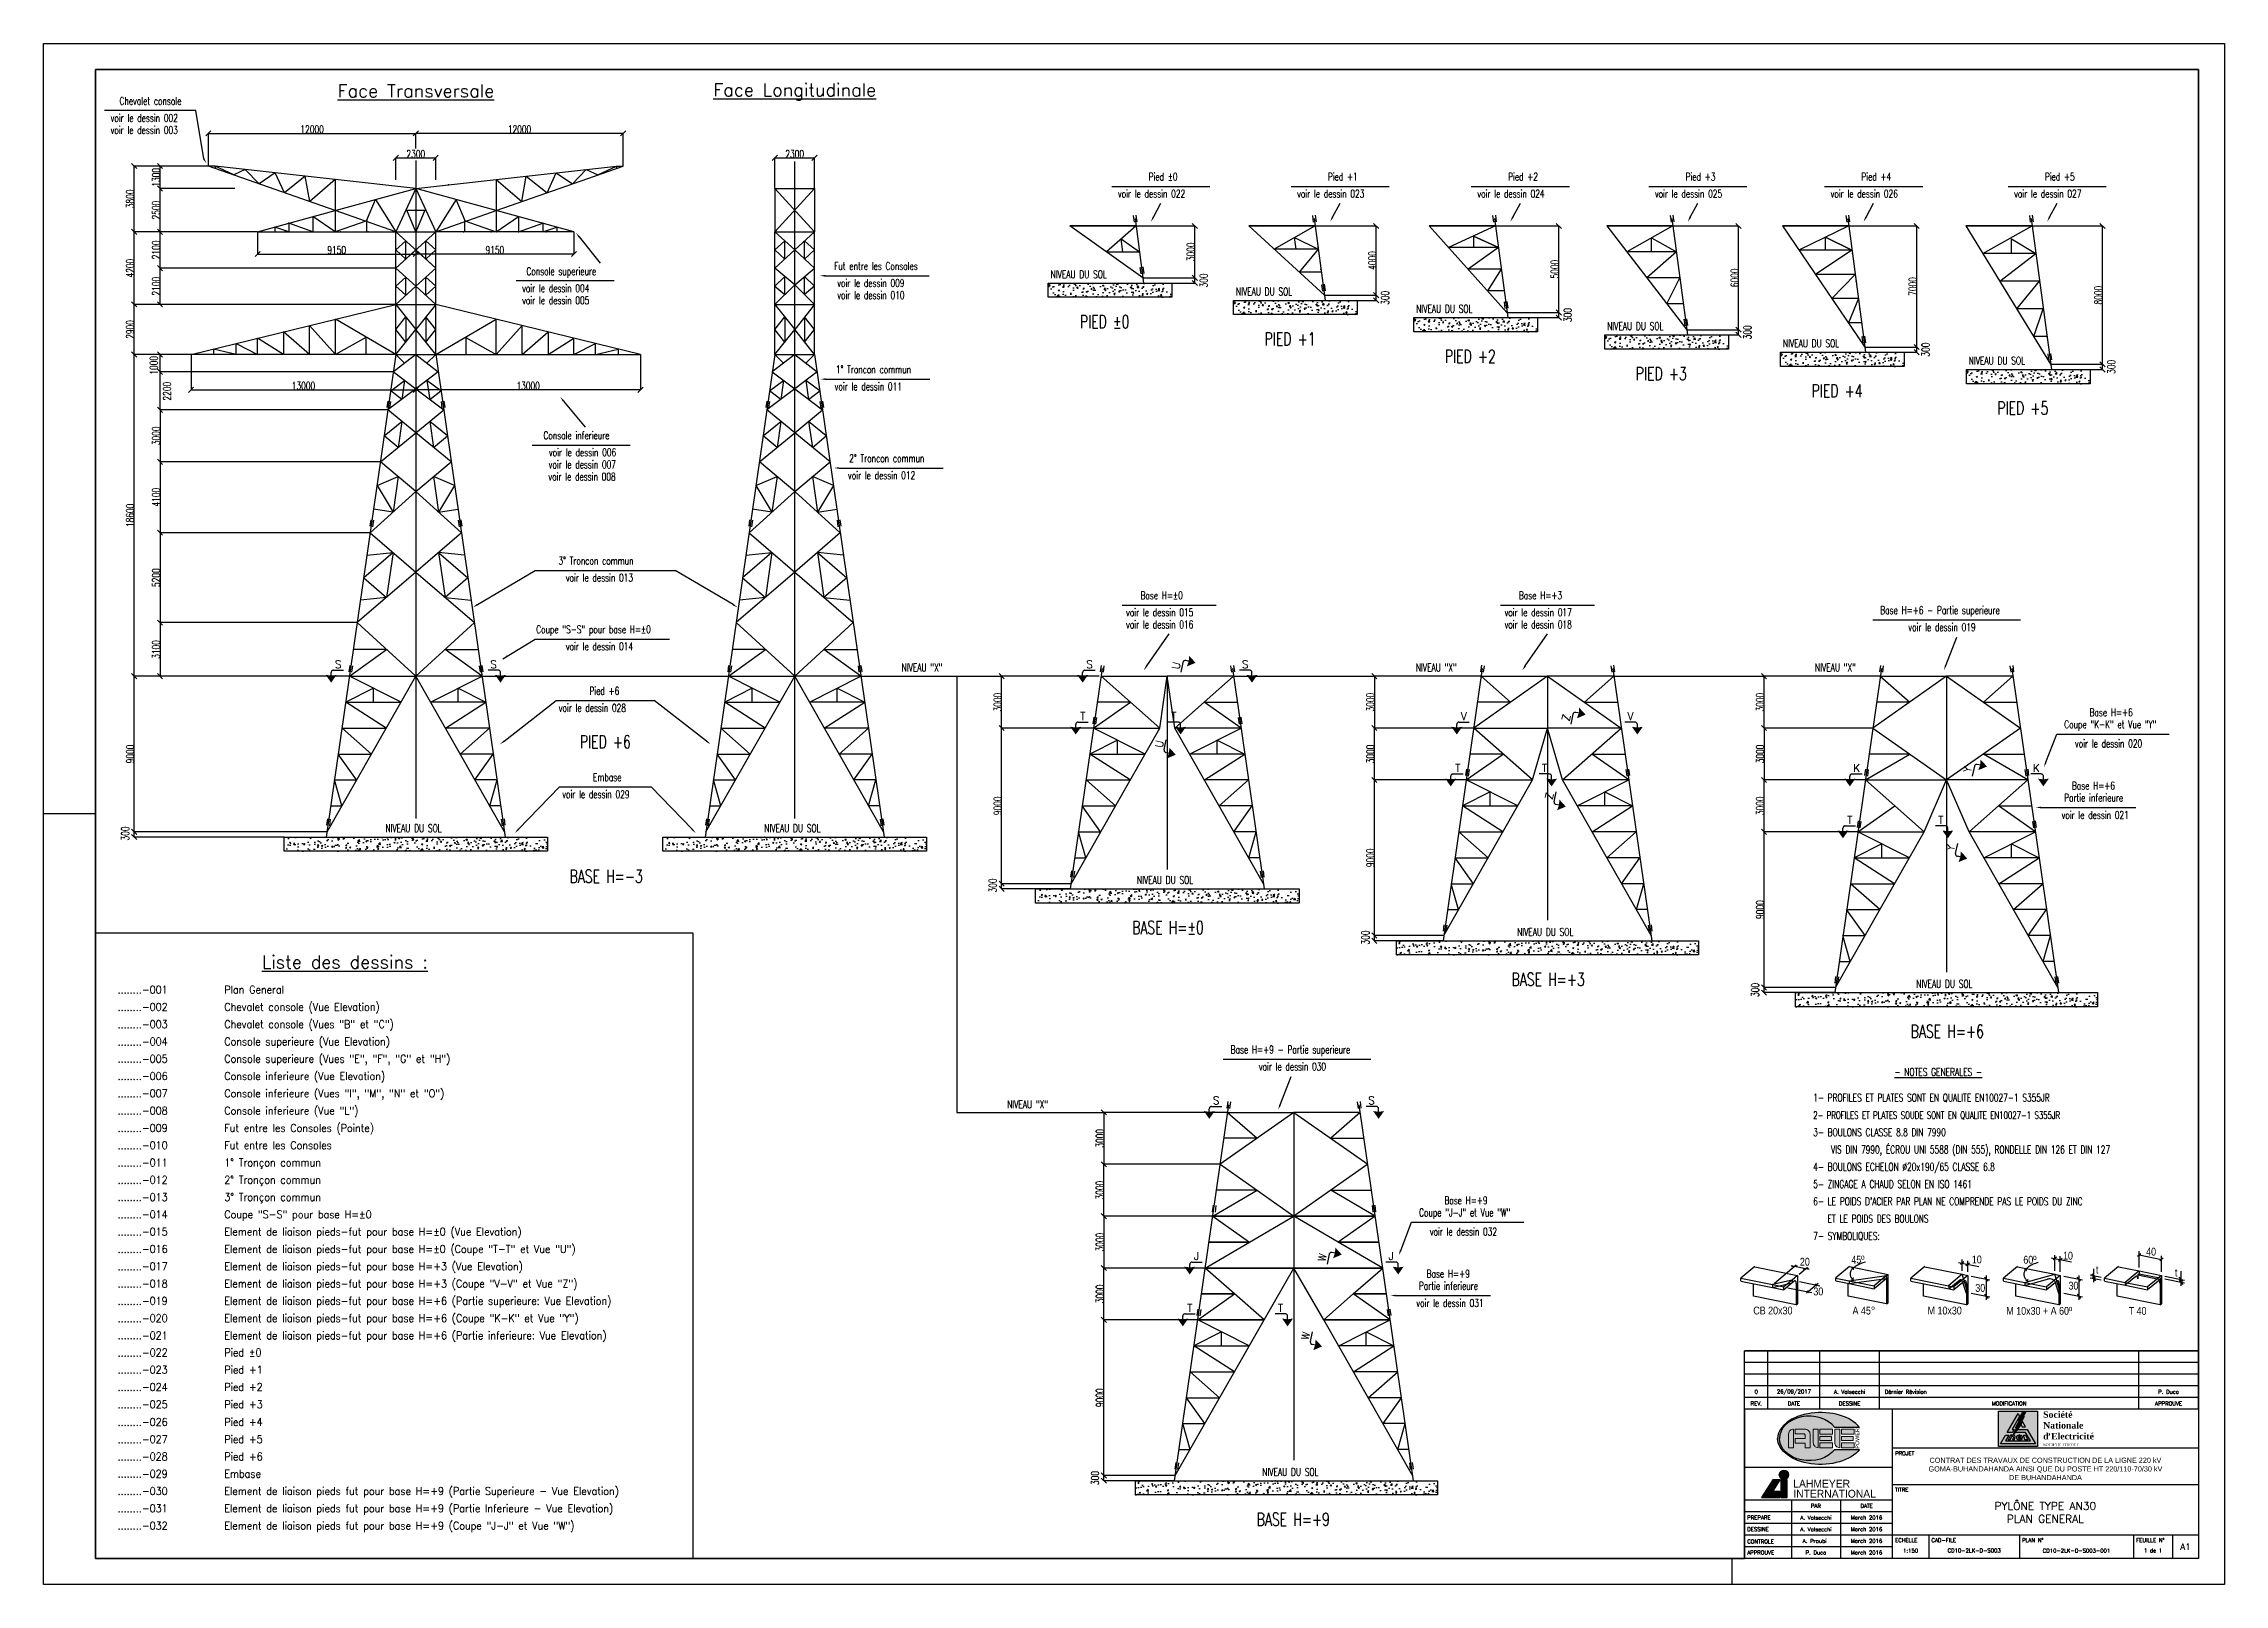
# Paper-space layout 'Din A1' of a CAD drawing. Header units: millimetres. Extents: x 428 to 1269, y -5 to 589.
# The model-space entities are those that its viewports show. They can reach past a viewport. Long polylines and large blocks are cut down to what shows.
import ezdxf
from ezdxf.enums import TextEntityAlignment as Align

# ---------------------------------------------------------------- set-up
doc = ezdxf.new("R2010")
doc.units = ezdxf.units.MM
doc.header["$LTSCALE"] = 1500
doc.linetypes.add('DASHDOT', pattern=[1, 0.5, -0.25, 0, -0.25])
doc.linetypes.add('HIDDEN', pattern=[0.375, 0.25, -0.125])
for name, color, linetype in [('035B', 7, 'Continuous'), ('2', 7, 'Continuous'), ('20', 7, 'Continuous'), ('25', 7, 'Continuous'), ('LM', 7, 'Continuous'), ('LS', 7, 'Continuous'), ('LSP', 3, 'Continuous'), ('MZ', 6, 'DASHDOT'), ('QT_MPR', 7, 'Continuous'), ('SELLO', 7, 'Continuous'), ('SELLO-MODIFI', 7, 'Continuous'), ('TXT1', 7, 'Continuous')]:
    doc.layers.add(name, color=color, linetype=linetype)
doc.styles.add('1', font='romans', dxfattribs={"width": 0.7, "height": 45})
doc.styles.add('ARIAL', font='arial.ttf')
doc.styles.add('MONO', font='romans.shx', dxfattribs={"width": 0.7})
doc.styles.add('RD', font='ROMAND8.SHX', dxfattribs={"width": 0.7})
doc.styles.add('ROMANS', font='romans.shx', dxfattribs={"height": 2.5})
doc.styles.add('RS', font='ROMANS8.shx', dxfattribs={"width": 0.7})
doc.styles.add('SWIS', font='swissl.ttf')
doc.styles.add('TIMES', font='times.ttf')
doc.styles.add('TIMESNEGRITA', font='')
doc.styles.add('txt', font='ARIALN.TTF')
doc.styles.get('TIMESNEGRITA').set_extended_font_data('Times New Roman', bold=True)
doc.dimstyles.new('TRATTO', dxfattribs={"dimscale": 0, "dimtxt": 450, "dimasz": 300, "dimexe": 0, "dimexo": 0.06, "dimgap": 5, "dimtad": 1, "dimzin": 0, "dimdsep": 46, "dimtxsty": 'RS', "dimblk1": 'OBLIQUE', "dimblk2": 'OBLIQUE', "dimsah": 1, "dimcen": 0.09, "dimclrd": 2, "dimclre": 2, "dimclrt": 7, "dimadec": 0, "dimazin": 0, "dimtfac": 1, "dimtix": 1, "dimtmove": 2, "dimatfit": 3, "dimfxl": 1, "dimtolj": 1, "dimtzin": 0, "dimarcsym": 0})

psp = doc.layouts.new('Din A1')

# ---------------------------------------------------------------- texts
at = {"layer": 'SELLO', "color": 2, "style": 'ROMANS'}
for s, height, p in [('REV.', 1.5, (1088.6, 64.81)), ('DATE', 1.5, (1103.1, 64.81)), ('DESSINE', 1.5, (1124.6, 64.81)), ('MODIFICATION', 1.5, (1186.1, 64.81)), ('APPROUVE', 1.5, (1247.6, 64.81)), ('PAR', 1.5, (1111.6, 25.31)), ('DATE', 1.5, (1131.1, 25.31)), ('A. Valsecchi', 1.5, (1111.6, 20.81)), ('A. Valsecchi', 1.5, (1111.6, 16.31)), ('March 2016', 1.5, (1131.1, 20.81)), ('March 2016', 1.5, (1131.1, 16.31)), ('A. Proubi ', 1.5, (1111.6, 11.81)), ('March 2016', 1.5, (1131.1, 11.81)), ('A1', 2.5, (1254.1, 9.56)), ('P. Duca', 1.5, (1111.6, 7.31)), ('March 2016', 1.5, (1131.1, 7.31))]:
    psp.add_text(s, height=height, dxfattribs=at).set_placement(p, align=Align.MIDDLE)
for s, p in [('PROJET', (1142.1, 45.56)), ('TITRE', (1142.1, 31.56)), ('PREPARE', (1085.1, 20.81)), ('DESSINE', (1085.1, 16.31)), ('CONTROLE', (1085.1, 11.56)), ('ECHELLE', (1142.1, 12.06)), ('CAD-FILE', (1156.1, 12.06)), ('PLAN N%%D', (1191.1, 12.06)), ('FEUILLE N%%D', (1235.1, 12.06)), ('APPROUVE', (1085.1, 7.31))]:
    psp.add_text(s, height=1.5, dxfattribs=at).set_placement(p, align=Align.MIDDLE_LEFT)
for s, p in [('1:150', (1148.1, 7.3)), ('CD10-2LK-D-S003', (1172.6, 7.37)), ('1 de 1', (1241.6, 7.37))]:
    psp.add_text(s, height=1.5, dxfattribs=at).set_placement(p, align=Align.CENTER)
at = {"layer": 'SELLO', "color": 3, "style": 'ROMANS'}
psp.add_text('CD10-2LK-D-S003-001', height=1.5, dxfattribs=at).set_placement((1212.1, 7.3), align=Align.CENTER)
at = {"layer": 'SELLO', "attachment_point": 5}
for s, insert, char_height, style in [('{\\C2;CONTRAT DES TRAVAUX DE CONSTRUCTION DE LA LIGNE 220 kV GOMA-BUHANDAHANDA AINSI QUE DU POSTE HT 220/110-70/30 kV\\PDE BUHANDAHANDA}', (1200.1, 39.56), 2, 'ARIAL'), ('{\\C4;PYLÔNE TYPE AN30\\P\\C3;PLAN GENERAL}', (1200.1, 22.81), 3, 'ROMANS')]:
    psp.add_mtext_dynamic_manual_height_columns(s, width=118, gutter_width=12.5, heights=[0], dxfattribs=dict(at, insert=insert, char_height=char_height, style=style))
at = {"layer": 'SELLO-MODIFI', "color": 2, "style": 'ROMANS'}
for s, p in [('0', (1088.6, 69.31)), ('26/09/2017', (1103.1, 69.31)), ('A. Valsecchi', (1124.6, 69.31)), ('P. Duca', (1247.6, 69.31))]:
    psp.add_text(s, height=1.5, dxfattribs=at).set_placement(p, align=Align.MIDDLE)
psp.add_text('Dérnier Révision', height=1.5, dxfattribs=at).set_placement((1138.1, 69.31), align=Align.MIDDLE_LEFT)

msp = doc.modelspace()

# ---------------------------------------------------------------- texts
at = {"layer": '035B', "style": 'MONO', "width": 0.9}
for s, p in [('........-001', (5041.558, 33868.216)), ('........-002', (5041.558, 32868.216)), ('Chevalet console (Vue Elevation)', (11202.395, 32868.216)), ('Plan General', (11202.395, 33868.216)), ('........-003', (5041.558, 31868.216)), ('Chevalet console (Vues "B" et "C")', (11202.395, 31868.216)), ('........-004', (5041.558, 30868.216)), ('Console superieure (Vue Elevation)', (11202.395, 30868.216)), ('........-005', (5041.558, 29868.216)), ('Console superieure (Vues "E", "F", "G" et "H")', (11202.395, 29868.216)), ('........-006', (5041.558, 28868.216)), ('........-007', (5041.558, 27868.216)), ('Console inferieure (Vue Elevation)', (11202.395, 28868.216)), ('Console inferieure (Vues "I", "M", "N" et "O")', (11202.395, 27868.216)), ('........-008', (5041.558, 26868.216)), ('Console inferieure (Vue "L")', (11202.395, 26868.216)), ('........-009', (5041.558, 25868.216)), ('Fut entre les Consoles (Pointe)', (11202.395, 25868.216)), ('........-010', (5041.558, 24868.216)), ('Fut entre les Consoles', (11202.395, 24868.216)), ('........-011', (5041.558, 23868.216)), ('........-012', (5041.558, 22868.216)), ('2° Tronçon commun', (11202.395, 22868.216)), ('1° Tronçon commun', (11202.395, 23868.216)), ('........-013', (5041.558, 21868.216)), ('3° Tronçon commun', (11202.395, 21868.216)), ('........-014', (5041.558, 20868.216)), ('Coupe "S-S" pour base H=%%P0', (11202.395, 20868.216)), ('........-015', (5041.558, 19868.216)), ('Element de liaison pieds-fut pour base H=%%P0 (Vue Elevation)', (11202.395, 19868.216)), ('Element de liaison pieds-fut pour base H=%%P0 (Coupe "T-T" et Vue "U")', (11202.395, 18868.216)), ('........-016', (5041.558, 18868.216)), ('........-017', (5041.558, 17868.216)), ('Element de liaison pieds-fut pour base H=+3 (Vue Elevation)', (11202.395, 17868.216)), ('........-018', (5041.558, 16868.216)), ('Element de liaison pieds-fut pour base H=+3 (Coupe "V-V" et Vue "Z")', (11202.395, 16868.216)), ('........-019', (5041.558, 15868.216)), ('Element de liaison pieds-fut pour base H=+6 (Partie superieure: Vue Elevation)', (11202.395, 15868.216)), ('........-020', (5041.558, 14868.216)), ('Element de liaison pieds-fut pour base H=+6 (Coupe "K-K" et Vue "Y")', (11202.395, 14868.216)), ('Element de liaison pieds-fut pour base H=+6 (Partie inferieure: Vue Elevation)', (11202.395, 13868.216)), ('........-021', (5041.558, 13868.216)), ('........-022', (5041.558, 12884.498)), ('Pied %%P0', (11202.395, 12884.498)), ('........-023', (5041.558, 11884.498)), ('Pied +1', (11202.395, 11884.498)), ('........-024', (5041.558, 10884.498)), ('Pied +2', (11202.395, 10884.498)), ('........-025', (5041.558, 9884.498)), ('........-026', (5041.558, 8868.216)), ('Pied +3', (11202.395, 9884.498)), ('Pied +4', (11202.395, 8868.216)), ('........-027', (5041.558, 7868.216)), ('Pied +5', (11202.395, 7868.216)), ('........-028', (5041.558, 6868.216)), ('Pied +6', (11202.395, 6868.216)), ('........-029', (5041.558, 5868.216)), ('Embase', (11202.395, 5868.216)), ('........-030', (5041.558, 4868.216)), ('........-031', (5041.558, 3868.216)), ('Element de liaison pieds fut pour base H=+9 (Partie Superieure - Vue Elevation) ', (11202.395, 4868.216)), ('Element de liaison pieds fut pour base H=+9 (Partie Inferieure - Vue Elevation) ', (11202.395, 3868.216)), ('........-032', (5041.558, 2868.216)), ('Element de liaison pieds fut pour base H=+9 (Coupe "J-J" et Vue "W") ', (11202.395, 2868.216))]:
    msp.add_text(s, height=450, dxfattribs=at).set_placement(p, align=Align.TOP_LEFT)
at = {"layer": '20', "color": 7, "linetype": 'Continuous', "style": 'txt'}
for s, p in [('20', (102631.93, 18133.052)), ('10', (112577.659, 18262.472)), ('10', (117851.931, 18482.432)), ('40', (122660.326, 18715.532)), ('30', (103412.05, 16414.052)), ('30', (112778.179, 16618.892))]:
    msp.add_text(s, height=450, dxfattribs=at).set_placement(p, align=Align.TOP_CENTER)
at = {"layer": '20', "color": 0, "linetype": 'Continuous', "style": 'txt'}
for s, rotation, p in [('45%%186', 1.03278056, (105695.396, 18253.967)), ('A 45°', 0.01155278, (106045.834, 15309.077))]:
    msp.add_text(s, height=450, rotation=rotation, dxfattribs=at).set_placement(p, align=Align.TOP_CENTER)
at = {"layer": '20', "color": 7, "linetype": 'Continuous', "style": 'txt'}
for s, rotation, p in [('60%%186', 0.13518611, (115650.548, 18247.278)), ('CB 20x30', 0.01155278, (100781.079, 15310.875)), ('M 10x30', 0.01155278, (110719.608, 15309.077)), ('M 10x30 + A 60º', 0.01155278, (116191.88, 15291.303)), ('T 40', 0.01155278, (121879.395, 15290.096))]:
    msp.add_text(s, height=450, rotation=rotation, dxfattribs=at).set_placement(p, align=Align.TOP_CENTER)
for s, p in [('30', (117881.451, 16523.492)), ('t', (119470.006, 17453.012)), ('t', (124039.126, 17282.012))]:
    msp.add_text(s, height=450, dxfattribs=at).set_placement(p, align=Align.MIDDLE_LEFT)
at = {"layer": 'LS', "color": 3, "style": 'RD'}
for s, height, p in [('%%UFace Transversale', 750, (22280.436, 85619.27)), ('%%UFace Longitudinale', 750, (44198.443, 85569.537)), ('S', 450, (17785.162, 52458.08)), ('S', 450, (26775.711, 52458.08)), ('S', 450, (61257.159, 52458.08)), ('S', 450, (70247.709, 52458.08)), ('T', 450, (60857.669, 49458.08)), ('T', 450, (66121.38, 49458.08)), ('V', 450, (82899.677, 49458.08)), ('V', 450, (92540.226, 49458.08)), ('T', 450, (82550.187, 46458.08)), ('T', 450, (87580.122, 46458.08)), ('K', 450, (105637.764, 46458.08)), ('K', 450, (116028.314, 46458.08)), ('T', 450, (105238.274, 43458.08)), ('T', 450, (110501.985, 43458.08)), ('S', 450, (68582.86, 27233.932)), ('S', 450, (77573.41, 27233.932)), ('J', 450, (67449.967, 18233.932)), ('J', 450, (78706.303, 18233.932)), ('T', 450, (67050.477, 15233.932)), ('T', 450, (72307.241, 15233.932))]:
    msp.add_text(s, height=height, dxfattribs=at).set_placement(p, align=Align.MIDDLE)
at = {"layer": 'LS', "style": 'RS', "width": 0.7}
for s, p in [('Chevalet console', (5142.184, 84810.958)), ('voir le dessin 002', (4628.419, 83827.176)), ('voir le dessin 003', (4628.419, 83127.176)), ('Pied %%P0', (64673.359, 80430.784)), ('Pied +1', (75038.231, 80430.784)), ('Pied +2', (85465.412, 80430.784)), ('Pied +3', (95732.259, 80430.784)), ('Pied +4', (105900.189, 80430.784)), ('Pied +5', (116515.464, 80430.784)), ('voir le dessin 022', (62898.158, 79447.003)), ('voir le dessin 023', (73263.03, 79447.003)), ('voir le dessin 024', (83690.211, 79447.003)), ('voir le dessin 025', (93957.058, 79447.003)), ('voir le dessin 026', (104124.988, 79447.003)), ('voir le dessin 027', (114740.262, 79447.003)), ('Fut entre les Consoles', (46481.367, 75262.826)), ('voir le dessin 004', (28431.476, 73978.017)), ('Console superieure', (28677.848, 74961.798)), ('voir le dessin 009', (46660.933, 74279.044)), ('voir le dessin 005', (28431.476, 73278.017)), ('voir le dessin 010', (46660.933, 73579.044)), ('1° Troncon commun', (46582.133, 69283.337)), ('voir le dessin 011', (46512.817, 68299.555)), ('Console inferieure', (29663.302, 65469.507)), ('voir le dessin 006', (29984.265, 64485.725)), ('2° Troncon commun', (47353.174, 64145.041)), ('voir le dessin 008', (29954.265, 63085.725)), ('voir le dessin 007', (29969.265, 63785.725)), ('voir le dessin 012', (47283.858, 63161.259)), ('3° Troncon commun', (30531.413, 58225.463)), ('voir le dessin 013', (30958.76, 57241.682)), ('voir le dessin 015', (63369.899, 55233.351)), ('Base H=%%P0', (64201.418, 56217.132)), ('voir le dessin 017', (85259.711, 55233.351)), ('Base H=+3', (86091.229, 56217.132)), ('Base H=+6 - Partie superieure', (106992.739, 55363.084)), ('Coupe "S-S" pour base H=%%P0', (29244.621, 54250.484)), ('voir le dessin 016', (63369.899, 54533.351)), ('voir le dessin 018', (85259.711, 54533.351)), ('voir le dessin 019', (108621.212, 54379.302)), ('voir le dessin 014', (30958.76, 53266.702)), ('Pied +6', (32323.487, 50695.695)), ('voir le dessin 028', (30548.285, 49711.914)), ('Coupe "K-K" et Vue "Y"', (117637.927, 48753.58)), ('Base H=+6 ', (119102.925, 49453.58)), ('voir le dessin 020', (118259.234, 47648.866)), ('Embase', (32529.4, 45700.778)), ('Base H=+6', (118076.834, 45213.975)), ('voir le dessin 029', (30754.199, 44716.996)), ('Partie inferieure', (117627.568, 44513.975)), ('voir le dessin 021', (117482.959, 43516.858)), ('Base H=+9 - Partie superieure', (69418.582, 29952.697)), ('voir le dessin 030', (71047.056, 28968.915)), ('Base H=+9 ', (81781.065, 21229.377)), ('Coupe "J-J" et Vue "W"', (80316.066, 20529.377)), ('voir le dessin 032', (80937.374, 19424.662)), ('Partie inferieure', (80305.557, 16289.827)), ('Base H=+9', (80754.822, 16989.827)), ('voir le dessin 031', (80160.948, 15292.71))]:
    msp.add_text(s, height=450, dxfattribs=at).set_placement(p)
at = {"layer": 'LS', "color": 7, "style": 'RS', "width": 0.7}
for p in [(59002.35, 74788.57), (69725.003, 73788.57), (80152.184, 72788.57), (91199.137, 71788.57), (101367.067, 70788.57), (112115.505, 69788.57), (20524.689, 42752.955), (42442.696, 42752.955), (63996.687, 39752.955), (85989.205, 36752.955), (109077.292, 33752.955), (71245.404, 5528.807)]:
    msp.add_text('NIVEAU DU SOL', height=450, dxfattribs=at).set_placement(p)
at = {"layer": 'LS', "color": 3, "style": 'RD'}
for s, p in [('U', (66264.478, 52375.819)), ('Z', (88825.582, 49375.819)), ('U', (65289.291, 47845.363)), ('Y', (112045.083, 46375.819)), ('Z', (87850.395, 44845.363)), ('Y', (111069.896, 41845.363)), ('W', (74723.072, 18151.671)), ('W', (73747.885, 13621.215))]:
    msp.add_text(s, height=450, rotation=77.8523539, dxfattribs=at).set_placement(p, align=Align.MIDDLE)
msp.add_text('%%UListe des dessins :', height=750, dxfattribs=at).set_placement((13373.979, 34866.433))
at = {"layer": 'LS', "color": 3, "char_height": 750, "attachment_point": 5, "style": 'RD'}
for s, insert in [('PIED %%P0', (62128.418, 72270.197)), ('PIED +1', (72851.071, 71270.197)), ('PIED +2', (83278.252, 70270.197)), ('PIED +3', (94325.205, 69270.197)), ('PIED +4', (104493.135, 68270.197)), ('PIED +5', (115241.573, 67270.197)), ('PIED +6 ', (33239.44, 47973.134)), ('BASE H=-3', (33289.765, 40200.721)), ('BASE H=%%P0', (65790.38, 37234.582)), ('BASE H=+3', (87782.897, 34234.582)), ('BASE H=+6', (110870.985, 31234.582)), ('BASE H=+9', (73039.097, 3010.434))]:
    msp.add_mtext(s, dxfattribs=dict(at, insert=insert))
at = {"layer": 'QT_MPR', "color": 7, "style": 'RS', "width": 0.7}
for p in [(50381.967, 52045.994), (80131.079, 52045.994), (103219.166, 52045.994), (56490.245, 26781.407)]:
    msp.add_text('NIVEAU "X"', height=450, dxfattribs=at).set_placement(p)
at = {"layer": 'TXT1', "style": '1', "width": 0.7}
for s, height, p in [('%%U- NOTES GENERALES -', 450.00267, (107818.4, 28654.604)), ('2- PROFILES ET PLATES SOUDE SONT EN QUALITE EN10027-1 S355JR', 420.00249, (103116.25, 26170.367)), ('1- PROFILES ET PLATES SONT EN QUALITE EN10027-1 S355JR', 450.00267, (103116.25, 27170.367)), ('3- BOULONS CLASSE 8.8 DIN 7990', 450.00267, (103116.25, 25170.367)), ('VIS DIN 7990, ÉCROU UNI 5588 (DIN 555), RONDELLE DIN 126 ET DIN 127', 450.00267, (104141.424, 24170.42)), ('4- BOULONS ECHELON %%C20x190/65 CLASSE 6.8 ', 450.00267, (103116.25, 23170.367)), ('5- ZINGAGE A CHAUD SELON EN ISO 1461', 450.00267, (103116.25, 22170.367)), ("6- LE POIDS D'ACIER PAR PLAN NE COMPRENDE PAS LE POIDS DU ZINC", 450.00267, (103116.25, 21170.367)), ('  ET LE POIDS DES BOULONS', 450.00267, (103511.384, 20170.583)), ('7- SYMBOLIQUES:', 450.00267, (103116.25, 19170.367))]:
    msp.add_text(s, height=height, dxfattribs=at).set_placement(p)

# ---------------------------------------------------------------- blocks, each defined once
blk = doc.blocks.new('LOGO SNEL')
at = {"layer": 'SELLO'}
h = blk.add_hatch(color=170, dxfattribs=at)
h.paths.add_polyline_path([(-3.08, 6.8), (-18.08, 6.8), (-18.08, -6.8), (-3.08, -6.8)])
h.paths.add_polyline_path([(-7.65, 0.74), (-8.92, 0.74), (-9.49, 1.73), (-8.86, 2.83)], flags=16)
h.paths.add_polyline_path([(-8.27, 4.7), (-10.07, 1.41), (-9.68, 1.41), (-10.97, -0.35), (-7.02, -0.35), (-3.86, -5.82), (-17.3, -5.82), (-15.41, -2.54), (-14.14, -2.54), (-15.41, -4.72), (-5.76, -4.72), (-7.65, -1.44), (-11.77, -1.44), (-12.42, -2.33), (-11.14, 0.17), (-11.49, 0.35), (-10.07, 3.14), (-10.42, 3.31), (-8.86, 6.38), (-7.61, 6.48), (-8.59, 4.7)], flags=16)
h.paths.add_polyline_path([(-9.95, 4.72), (-12.88, -0.35), (-12.1, -0.35), (-12.73, -1.44), (-14.78, -1.44), (-10.58, 5.82)], flags=16)
h.paths.add_polyline_path([(-7.7, -2.54), (-6.81, -4.26), (-7.9, -4.26), (-8.53, -2.54)], flags=16)
h.paths.add_polyline_path([(-9.03, -2.9), (-8.93, -3.09), (-8.86, -3.32), (-8.85, -3.52), (-10.41, -3.52), (-10.38, -3.67), (-10.3, -3.76), (-10.29, -3.77), (-10.2, -3.81), (-10.08, -3.83), (-9.99, -3.84), (-9.86, -3.83), (-9.77, -3.8), (-9.67, -3.74), (-9.65, -3.71), (-8.86, -3.71), (-8.93, -3.87), (-9.08, -4.03), (-9.28, -4.14), (-9.49, -4.2), (-9.66, -4.23), (-9.86, -4.25), (-10.11, -4.26), (-10.37, -4.23), (-10.59, -4.18), (-10.79, -4.09), (-10.93, -3.99), (-11.07, -3.83), (-11.15, -3.62), (-11.17, -3.41), (-11.16, -3.21), (-11.09, -3), (-10.99, -2.87), (-10.89, -2.77), (-10.75, -2.68), (-10.55, -2.6), (-10.31, -2.55), (-10.07, -2.54), (-9.82, -2.54), (-9.57, -2.58), (-9.36, -2.66), (-9.18, -2.76)], flags=16)
h.paths.add_polyline_path([(-9.62, -3.12), (-9.59, -3.23), (-10.45, -3.23), (-10.38, -3.1), (-10.27, -3), (-10.12, -2.96), (-9.95, -2.95), (-9.73, -2.99)], flags=0)
h.paths.add_polyline_path([(-12.73, -2.84), (-12.72, -2.84, -0.53324), (-12.35, -3.38), (-12.71, -4.26), (-11.93, -4.26), (-11.72, -3.03, 0.387199), (-12, -2.58, 0.188481), (-12.93, -2.68), (-12.87, -2.54), (-13.47, -2.54), (-14.36, -4.26), (-13.57, -4.26), (-13.09, -3.08, -0.304428)], flags=16)
h = blk.add_hatch(color=50, dxfattribs=at)
h.paths.add_polyline_path([(-14.78, -1.44), (-12.73, -1.44), (-12.1, -0.35), (-12.88, -0.35), (-9.95, 4.72), (-10.58, 5.82)])
h.paths.add_polyline_path([(-8.86, 2.83), (-9.49, 1.73), (-8.92, 0.74), (-7.65, 0.74)])
h.paths.add_polyline_path([(-10.97, -0.35), (-11.77, -1.44), (-7.65, -1.44), (-5.76, -4.72), (-15.41, -4.72), (-14.14, -2.54), (-15.41, -2.54), (-17.3, -5.82), (-3.86, -5.82), (-7.02, -0.35)])
h.paths.add_polyline_path([(-7.7, -2.54), (-8.53, -2.54), (-7.9, -4.26), (-6.81, -4.26)], flags=17)
h.paths.add_polyline_path([(-8.95, -3.05), (-9.01, -2.95), (-9.07, -2.87), (-9.15, -2.79), (-9.23, -2.73), (-9.31, -2.68), (-9.41, -2.64), (-9.52, -2.6), (-9.63, -2.57), (-9.76, -2.55), (-9.89, -2.54), (-10.03, -2.54), (-10.11, -2.54), (-10.24, -2.55), (-10.37, -2.56), (-10.49, -2.59), (-10.6, -2.62), (-10.7, -2.66), (-10.79, -2.71), (-10.87, -2.76), (-10.9, -2.79), (-10.99, -2.87), (-11.05, -2.95), (-11.11, -3.05), (-11.14, -3.16), (-11.17, -3.27), (-11.17, -3.4), (-11.17, -3.44), (-11.16, -3.56), (-11.13, -3.67), (-11.09, -3.78), (-11.03, -3.87), (-10.96, -3.96), (-10.87, -4.03), (-10.83, -4.06), (-10.74, -4.11), (-10.64, -4.16), (-10.54, -4.19), (-10.42, -4.22), (-10.3, -4.24), (-10.17, -4.25), (-10.03, -4.26), (-9.92, -4.25), (-9.78, -4.25), (-9.66, -4.23), (-9.54, -4.21), (-9.43, -4.19), (-9.33, -4.15), (-9.24, -4.12), (-9.14, -4.06), (-9.04, -3.99), (-8.97, -3.91), (-8.91, -3.81), (-8.86, -3.71), (-9.62, -3.71), (-9.8, -3.82), (-10.04, -3.84), (-10.27, -3.79), (-10.38, -3.67), (-10.41, -3.52), (-8.85, -3.52), (-8.86, -3.38), (-8.88, -3.26), (-8.91, -3.15)], flags=17)
h.paths.add_polyline_path([(-9.59, -3.23), (-10.45, -3.23), (-10.38, -3.1), (-10.27, -3), (-10.12, -2.96), (-9.95, -2.95), (-9.73, -2.99), (-9.62, -3.12)], flags=16)
h.paths.add_polyline_path([(-12.35, -3.38), (-12.71, -4.26), (-11.93, -4.26), (-11.72, -3.03, 0.387199), (-12, -2.58, 0.188481), (-12.93, -2.68), (-12.87, -2.54), (-13.47, -2.54), (-14.36, -4.26), (-13.57, -4.26), (-13.09, -3.08, -0.304428), (-12.73, -2.84), (-12.72, -2.84, -0.53324)], flags=17)
blk.add_hatch(color=10, dxfattribs=at).paths.add_polyline_path([(-11.14, 0.17), (-11.49, 0.35), (-10.07, 3.14), (-10.42, 3.31), (-8.86, 6.38), (-7.61, 6.48), (-8.59, 4.7), (-8.27, 4.7), (-10.07, 1.41), (-9.68, 1.41), (-12.42, -2.33)])
at = {"layer": 'SELLO', "color": 170}
blk.add_lwpolyline([(-18.08, 6.8), (-3.08, 6.8), (-3.08, -6.8), (-18.08, -6.8)], close=True, dxfattribs=at)
at = {"layer": 'SELLO', "color": 50}
for points in [[(-14.78, -1.44), (-10.58, 5.82), (-9.95, 4.72), (-12.88, -0.35), (-12.1, -0.35), (-12.73, -1.44)], [(-8.92, 0.74), (-7.65, 0.74), (-8.86, 2.83), (-9.49, 1.73)], [(-10.9, -2.79), (-10.99, -2.87), (-11.05, -2.95), (-11.11, -3.05), (-11.14, -3.16), (-11.17, -3.27), (-11.17, -3.4), (-11.17, -3.44), (-11.16, -3.56), (-11.13, -3.67), (-11.09, -3.78), (-11.03, -3.87), (-10.96, -3.96), (-10.87, -4.03), (-10.83, -4.06), (-10.74, -4.11), (-10.64, -4.16), (-10.54, -4.19), (-10.42, -4.22), (-10.3, -4.24), (-10.17, -4.25), (-10.03, -4.26), (-9.92, -4.25), (-9.78, -4.25), (-9.66, -4.23), (-9.54, -4.21), (-9.43, -4.19), (-9.33, -4.15), (-9.24, -4.12), (-9.14, -4.06), (-9.04, -3.99), (-8.97, -3.91), (-8.91, -3.81), (-8.86, -3.71), (-9.65, -3.71), (-9.67, -3.74), (-9.77, -3.8), (-9.86, -3.83), (-9.99, -3.84), (-10.08, -3.83), (-10.2, -3.81), (-10.29, -3.77), (-10.3, -3.76), (-10.38, -3.67), (-10.41, -3.52), (-8.85, -3.52), (-8.86, -3.38), (-8.88, -3.26), (-8.91, -3.15), (-8.95, -3.05), (-9.01, -2.95), (-9.07, -2.87), (-9.15, -2.79), (-9.23, -2.73), (-9.31, -2.68), (-9.41, -2.64), (-9.52, -2.6), (-9.63, -2.57), (-9.76, -2.55), (-9.89, -2.54), (-10.03, -2.54), (-10.11, -2.54), (-10.24, -2.55), (-10.37, -2.56), (-10.49, -2.59), (-10.6, -2.62), (-10.7, -2.66), (-10.79, -2.71), (-10.87, -2.76)], [(-9.99, -2.95), (-10.12, -2.96), (-10.23, -2.99), (-10.29, -3.02), (-10.38, -3.1), (-10.43, -3.2), (-10.44, -3.23), (-9.59, -3.23), (-9.62, -3.12), (-9.7, -3.03), (-9.71, -3.02), (-9.8, -2.97), (-9.92, -2.95)], [(-6.81, -4.26), (-7.9, -4.26), (-8.53, -2.54), (-7.7, -2.54)]]:
    blk.add_lwpolyline(points, close=True, dxfattribs=at)
at = {"layer": 'SELLO', "color": 10}
blk.add_lwpolyline([(-11.14, 0.17), (-11.49, 0.35), (-10.07, 3.14), (-10.42, 3.31), (-8.86, 6.38), (-7.61, 6.48), (-8.59, 4.7), (-8.27, 4.7), (-10.07, 1.41), (-9.68, 1.41), (-12.42, -2.33)], close=True, dxfattribs=at)
at = {"layer": 'SELLO', "color": 50}
blk.add_lwpolyline([(-10.97, -0.35), (-7.02, -0.35), (-3.86, -5.82), (-17.3, -5.82), (-15.41, -2.54), (-14.14, -2.54), (-15.41, -4.72), (-5.76, -4.72), (-7.65, -1.44), (-11.77, -1.44)], dxfattribs=at)
blk.add_lwpolyline([(-12.73, -2.84), (-12.72, -2.84, -0.53324), (-12.35, -3.38), (-12.71, -4.26), (-11.93, -4.26), (-11.72, -3.03, 0.387199), (-12, -2.58, 0.188481), (-12.93, -2.68), (-12.87, -2.54), (-13.47, -2.54), (-14.36, -4.26), (-13.57, -4.26), (-13.09, -3.08, -0.304428)], format="xyb", close=True, dxfattribs=at)
at = {"layer": 'SELLO'}
for s, height, style, p in [('SOCIETE  D ETAT', 1.0938, 'TIMES', (-0.9, -6.16)), (',', 2.5, 'TIMESNEGRITA', (1, -1.03)), (',', 1.09, 'TIMES', (7.74, -5.24))]:
    blk.add_text(s, height=height, dxfattribs=dict(at, style=style)).set_placement(p, align=Align.MIDDLE_LEFT)
at = {"layer": 'SELLO', "insert": (-0.9, 1.28), "char_height": 2.5, "width": 21.0938, "attachment_point": 4, "style": 'TIMESNEGRITA'}
blk.add_mtext('Société\\PNationale\\Pd Electricité', dxfattribs=at)
blk = doc.blocks.new('LOGO LAHMEYER')
at = {"layer": 'SELLO', "true_color": 0x231f20}
h = blk.add_hatch(color=250, dxfattribs=at)
h.dxf.hatch_style = 1
h.paths.add_polyline_path([(-14.55, -5.31), (-12.12, -5.31), (-12.12, 1.57), (-14.55, 1.57)])
h.paths.add_polyline_path([(-14.98, -5.31), (-14.98, -2.89), (-17.59, -2.89), (-14.81, 1.57), (-17.67, 1.57), (-21.98, -5.31)])
at = {"layer": 'SELLO', "true_color": 0xee1c25}
h = blk.add_hatch(color=240, dxfattribs=at)
h.dxf.hatch_style = 1
edge = h.paths.add_edge_path()
edge.add_arc((-13.33, 3.51), 1.8, 0, 360)
at = {"layer": 'SELLO', "color": 250, "true_color": 0x231f20}
for points in [[(-14.98, -5.31), (-14.98, -2.89), (-17.59, -2.89), (-14.81, 1.57), (-17.67, 1.57), (-21.98, -5.31)], [(-14.55, -5.31), (-12.12, -5.31), (-12.12, 1.57), (-14.55, 1.57)]]:
    blk.add_lwpolyline(points, close=True, dxfattribs=at)
at = {"layer": 'SELLO', "color": 240, "true_color": 0xee1c25}
blk.add_circle((-13.33, 3.51), 1.8, dxfattribs=at)
at = {"layer": 'SELLO', "color": 250, "true_color": 0x231f20, "style": 'ARIAL', "width": 0.95}
blk.add_text('LAHMEYER', height=3, dxfattribs=at).set_placement((-9.74, 1.57), align=Align.TOP_LEFT)
blk.add_text('INTERNATIONAL', height=3, dxfattribs=at).set_placement((-9.74, -6.2), align=Align.BOTTOM_LEFT)
blk = doc.blocks.new('LOGO AEE')
at = {"layer": 'SELLO', "true_color": 0x2e4894, "transparency": 33554687}
h = blk.add_hatch(color=167, dxfattribs=at)
h.dxf.hatch_style = 1
edge = h.paths.add_edge_path()
edge.add_ellipse((0.8, 0), major_axis=(-16.61, 0), ratio=0.602151, start_angle=205.37693, end_angle=360)
edge.add_ellipse((0.8, 0), major_axis=(-16.61, 0), ratio=0.602151, start_angle=0, end_angle=154.62307)
edge.add_line((15.81, -4.29), (6.23, -4.29))
edge.add_ellipse((-3.66, 0), major_axis=(-11.43, 0), ratio=0.75, start_angle=0, end_angle=150, ccw=False)
edge.add_ellipse((-3.66, 0), major_axis=(-11.43, 0), ratio=0.75, start_angle=210, end_angle=360, ccw=False)
edge.add_line((6.23, 4.29), (15.81, 4.29))
at = {"layer": 'SELLO', "lineweight": 0, "true_color": 0x615b56}
h = blk.add_hatch(color=251, dxfattribs=at)
h.dxf.hatch_style = 1
h.paths.add_polyline_path([(13.74, 3.57), (8.83, 3.57), (8.83, 1.68), (13.74, 1.68)])
h.paths.add_polyline_path([(8.18, 3.57), (6.3, 3.57), (6.3, -1.63), (6.32, -1.93), (6.41, -2.33), (6.59, -2.68), (6.85, -3.01), (7.04, -3.19), (7.39, -3.4), (7.77, -3.53), (8.18, -3.57)])
h.paths.add_polyline_path([(13.33, 0.77), (8.83, 0.77), (8.83, -0.76), (13.33, -0.76)])
h.paths.add_polyline_path([(13.74, -1.73), (8.83, -1.73), (8.83, -3.57), (13.74, -3.57)])
h.paths.add_polyline_path([(5.41, 3.57), (0.49, 3.57), (0.49, 1.68), (5.41, 1.68)])
h.paths.add_polyline_path([(-0.15, 3.57), (-2.03, 3.57), (-2.03, -1.63), (-2.01, -1.93), (-1.91, -2.33), (-1.74, -2.68), (-1.48, -3.01), (-1.29, -3.19), (-0.94, -3.4), (-0.56, -3.53), (-0.15, -3.57)])
h.paths.add_polyline_path([(5, 0.77), (0.49, 0.77), (0.49, -0.76), (5, -0.76)])
h.paths.add_polyline_path([(5.41, -1.73), (0.49, -1.73), (0.49, -3.57), (5.41, -3.57)])
h.paths.add_polyline_path([(-9.67, 3.57), (-9.93, 3.56), (-10.33, 3.47), (-10.69, 3.29), (-11.01, 3.04), (-11.17, 2.88), (-11.38, 2.54), (-11.51, 2.15), (-11.55, 1.73), (-11.55, -3.57), (-9.67, -3.57)])
h.paths.add_polyline_path([(-5.34, 3.57), (-9.04, 3.57), (-9.04, 1.73), (-5.77, 1.73), (-5.59, 1.73), (-5.26, 1.56), (-5.2, 1.45), (-5.13, 1.02), (-5.13, -0.02), (-9.04, -0.02), (-9.04, -1.84), (-5.13, -1.84), (-5.13, -3.57), (-3.3, -3.57), (-3.3, 1.73), (-3.31, 1.99), (-3.41, 2.38), (-3.61, 2.73), (-3.89, 3.04), (-4.15, 3.25), (-4.51, 3.43), (-4.91, 3.54)])
at = {"layer": 'SELLO', "color": 251, "lineweight": 0, "true_color": 0x615b56}
for points in [[(-9.67, 3.57), (-9.93, 3.56), (-10.33, 3.47), (-10.69, 3.29), (-11.01, 3.04), (-11.17, 2.88), (-11.38, 2.54), (-11.51, 2.15), (-11.55, 1.73), (-11.55, -3.57), (-9.67, -3.57)], [(-5.34, 3.57), (-9.04, 3.57), (-9.04, 1.73), (-5.77, 1.73), (-5.59, 1.73), (-5.26, 1.56), (-5.2, 1.45), (-5.13, 1.02), (-5.13, -0.02), (-9.04, -0.02), (-9.04, -1.84), (-5.13, -1.84), (-5.13, -3.57), (-3.3, -3.57), (-3.3, 1.73), (-3.31, 1.99), (-3.41, 2.38), (-3.61, 2.73), (-3.89, 3.04), (-4.15, 3.25), (-4.51, 3.43), (-4.91, 3.54)], [(-0.15, 3.57), (-2.03, 3.57), (-2.03, -1.63), (-2.01, -1.93), (-1.91, -2.33), (-1.74, -2.68), (-1.48, -3.01), (-1.29, -3.19), (-0.94, -3.4), (-0.56, -3.53), (-0.15, -3.57)], [(5.41, 3.57), (0.49, 3.57), (0.49, 1.68), (5.41, 1.68)], [(5, 0.77), (0.49, 0.77), (0.49, -0.76), (5, -0.76)], [(8.18, 3.57), (6.3, 3.57), (6.3, -1.63), (6.32, -1.93), (6.41, -2.33), (6.59, -2.68), (6.85, -3.01), (7.04, -3.19), (7.39, -3.4), (7.77, -3.53), (8.18, -3.57)], [(13.74, 3.57), (8.83, 3.57), (8.83, 1.68), (13.74, 1.68)], [(13.33, 0.77), (8.83, 0.77), (8.83, -0.76), (13.33, -0.76)], [(5.41, -1.73), (0.49, -1.73), (0.49, -3.57), (5.41, -3.57)], [(13.74, -1.73), (8.83, -1.73), (8.83, -3.57), (13.74, -3.57)]]:
    blk.add_lwpolyline(points, close=True, dxfattribs=at)
at = {"layer": 'SELLO', "color": 167, "true_color": 0x2e4894}
for points in [[(6.23, 4.29), (15.81, 4.29)], [(6.23, -4.29), (15.81, -4.29)]]:
    blk.add_lwpolyline(points, dxfattribs=at)
for centre, major_axis, ratio, start_param in [((0.8, 0), (-16.61, 0), 0.602151, 3.584504), ((-3.66, 0), (-11.43, 0), 0.75, 3.665191)]:
    blk.add_ellipse(centre, major_axis=major_axis, ratio=ratio, start_param=start_param, end_param=6.283185, dxfattribs=at)
at = {"layer": 'SELLO', "color": 167, "true_color": 0x2e4894, "extrusion": (0, 0, -1)}
for centre, major_axis, ratio, start_param in [((-3.66, 0), (-11.43, 0), 0.75, 3.665191), ((0.8, 0), (-16.61, 0), 0.602151, 3.584504)]:
    blk.add_ellipse(centre, major_axis=major_axis, ratio=ratio, start_param=start_param, end_param=6.283185, dxfattribs=at)
at = {"layer": 'SELLO', "color": 13, "true_color": 0xd3505e, "style": 'SWIS'}
blk.add_text('POWER', height=1.5, rotation=90, dxfattribs=at).set_placement((14.91, 0), align=Align.MIDDLE)
blk = doc.blocks.new('_OBLIQUE')
at = {"color": 0, "linetype": 'ByBlock'}
blk.add_line((-0.5, -0.5), (0.5, 0.5), dxfattribs=at)
blk = doc.blocks.new('*D5')
at = {"layer": 'DEFPOINTS', "color": 0, "transparency": 16777216}
for p in [(56169, 39769), (60142, 39469), (60185, 39769)]:
    blk.add_point(p, dxfattribs=at)
at = {"layer": 'LM', "color": 2, "lineweight": -2, "transparency": 16777216}
for p, q in [((60185, 39769), (56169, 39769)), ((56169, 39469), (56169, 39769)), ((60142, 39469), (56169, 39469))]:
    blk.add_line(p, q, dxfattribs=at)
at = {"layer": 'LM', "color": 2, "lineweight": -2, "transparency": 16777216, "xscale": 300, "yscale": 300, "zscale": 300}
for p, rotation in [((56169, 39769), 90), ((56169, 39469), 270)]:
    blk.add_blockref('_OBLIQUE', p, dxfattribs=dict(at, rotation=rotation))
at = {"layer": 'LM', "color": 7, "transparency": 16777216, "insert": (55655, 39667), "char_height": 450, "attachment_point": 5, "rotation": 90, "style": 'RS'}
blk.add_mtext('\\A1;300', dxfattribs=at)
blk = doc.blocks.new('*D4')
at = {"color": 2, "lineweight": -2, "transparency": 16777216}
for p, q in [((61485, 48769), (56169, 48769)), ((56169, 39769), (56169, 48769)), ((60185, 39769), (56169, 39769))]:
    blk.add_line(p, q, dxfattribs=at)
at = {"layer": 'DEFPOINTS', "color": 0, "transparency": 16777216}
for p in [(56169, 48769), (61485, 48769), (60185, 39769)]:
    blk.add_point(p, dxfattribs=at)
at = {"color": 2, "lineweight": -2, "transparency": 16777216, "xscale": 300, "yscale": 300, "zscale": 300}
for p, rotation in [((56169, 48769), 90), ((56169, 39769), 270)]:
    blk.add_blockref('_OBLIQUE', p, dxfattribs=dict(at, rotation=rotation))
at = {"color": 7, "transparency": 16777216, "insert": (55939, 44269), "char_height": 450, "attachment_point": 5, "rotation": 90, "style": 'RS'}
blk.add_mtext('\\A1;9000', dxfattribs=at)
blk = doc.blocks.new('*D6')
at = {"layer": 'DEFPOINTS', "color": 0, "transparency": 16777216}
for p in [(56169, 51769), (61804, 51769), (61485, 48769)]:
    blk.add_point(p, dxfattribs=at)
at = {"layer": 'LS', "color": 2, "lineweight": -2, "transparency": 16777216}
for p, q in [((61804, 51769), (56169, 51769)), ((56169, 48769), (56169, 51769)), ((61485, 48769), (56169, 48769))]:
    blk.add_line(p, q, dxfattribs=at)
at = {"layer": 'LS', "color": 2, "lineweight": -2, "transparency": 16777216, "xscale": 300, "yscale": 300, "zscale": 300}
for p, rotation in [((56169, 51769), 90), ((56169, 48769), 270)]:
    blk.add_blockref('_OBLIQUE', p, dxfattribs=dict(at, rotation=rotation))
at = {"layer": 'LS', "color": 7, "transparency": 16777216, "insert": (55939, 50269), "char_height": 450, "attachment_point": 5, "rotation": 90, "style": 'RS'}
blk.add_mtext('\\A1;3000', dxfattribs=at)
blk = doc.blocks.new('*D10')
at = {"layer": 'DEFPOINTS', "color": 0, "transparency": 16777216}
for p in [(77729, 36769), (81745, 36769), (81702, 36469)]:
    blk.add_point(p, dxfattribs=at)
at = {"layer": 'LM', "color": 2, "lineweight": -2, "transparency": 16777216}
for p, q in [((81745, 36769), (77729, 36769)), ((77729, 36469), (77729, 36769)), ((81702, 36469), (77729, 36469))]:
    blk.add_line(p, q, dxfattribs=at)
at = {"layer": 'LM', "color": 2, "lineweight": -2, "transparency": 16777216, "xscale": 300, "yscale": 300, "zscale": 300}
for p, rotation in [((77729, 36769), 90), ((77729, 36469), 270)]:
    blk.add_blockref('_OBLIQUE', p, dxfattribs=dict(at, rotation=rotation))
at = {"layer": 'LM', "color": 7, "transparency": 16777216, "insert": (77214, 36654), "char_height": 450, "attachment_point": 5, "rotation": 90, "style": 'RS'}
blk.add_mtext('\\A1;300', dxfattribs=at)
blk = doc.blocks.new('*D7')
at = {"color": 2, "lineweight": -2, "transparency": 16777216}
for p, q in [((83044, 45769), (77729, 45769)), ((77729, 36769), (77729, 45769)), ((81745, 36769), (77729, 36769))]:
    blk.add_line(p, q, dxfattribs=at)
at = {"layer": 'DEFPOINTS', "color": 0, "transparency": 16777216}
for p in [(77729, 45769), (83044, 45769), (81745, 36769)]:
    blk.add_point(p, dxfattribs=at)
at = {"color": 2, "lineweight": -2, "transparency": 16777216, "xscale": 300, "yscale": 300, "zscale": 300}
for p, rotation in [((77729, 45769), 90), ((77729, 36769), 270)]:
    blk.add_blockref('_OBLIQUE', p, dxfattribs=dict(at, rotation=rotation))
at = {"color": 7, "transparency": 16777216, "insert": (77499, 41269), "char_height": 450, "attachment_point": 5, "rotation": 90, "style": 'RS'}
blk.add_mtext('\\A1;9000', dxfattribs=at)
blk = doc.blocks.new('*D8')
at = {"layer": 'DEFPOINTS', "color": 0, "transparency": 16777216}
for p in [(77729, 48769), (83477, 48769), (83044, 45769)]:
    blk.add_point(p, dxfattribs=at)
at = {"layer": 'LS', "color": 2, "lineweight": -2, "transparency": 16777216}
for p, q in [((83477, 48769), (77729, 48769)), ((77729, 45769), (77729, 48769)), ((83044, 45769), (77729, 45769))]:
    blk.add_line(p, q, dxfattribs=at)
at = {"layer": 'LS', "color": 2, "lineweight": -2, "transparency": 16777216, "xscale": 300, "yscale": 300, "zscale": 300}
for p, rotation in [((77729, 48769), 90), ((77729, 45769), 270)]:
    blk.add_blockref('_OBLIQUE', p, dxfattribs=dict(at, rotation=rotation))
at = {"layer": 'LS', "color": 7, "transparency": 16777216, "insert": (77499, 47269), "char_height": 450, "attachment_point": 5, "rotation": 90, "style": 'RS'}
blk.add_mtext('\\A1;3000', dxfattribs=at)
blk = doc.blocks.new('*D9')
at = {"layer": 'DEFPOINTS', "color": 0, "transparency": 16777216}
for p in [(83910, 51769), (77729, 48769), (83477, 48769)]:
    blk.add_point(p, dxfattribs=at)
at = {"layer": 'LS', "color": 2, "lineweight": -2, "transparency": 16777216}
for p, q in [((83910, 51769), (77729, 51769)), ((77729, 51769), (77729, 48769)), ((83477, 48769), (77729, 48769))]:
    blk.add_line(p, q, dxfattribs=at)
at = {"layer": 'LS', "color": 2, "lineweight": -2, "transparency": 16777216, "xscale": 300, "yscale": 300, "zscale": 300}
for p, rotation in [((77729, 51769), 90), ((77729, 48769), 270)]:
    blk.add_blockref('_OBLIQUE', p, dxfattribs=dict(at, rotation=rotation))
at = {"layer": 'LS', "color": 7, "transparency": 16777216, "insert": (77499, 50269), "char_height": 450, "attachment_point": 5, "rotation": 90, "style": 'RS'}
blk.add_mtext('\\A1;3000', dxfattribs=at)
blk = doc.blocks.new('*D15')
at = {"layer": 'DEFPOINTS', "color": 0, "transparency": 16777216}
for p in [(100270, 33769), (104357, 33469), (104400, 33769)]:
    blk.add_point(p, dxfattribs=at)
at = {"layer": 'LM', "color": 2, "lineweight": -2, "transparency": 16777216}
for p, q in [((104400, 33769), (100270, 33769)), ((100270, 33469), (100270, 33769)), ((104357, 33469), (100270, 33469))]:
    blk.add_line(p, q, dxfattribs=at)
at = {"layer": 'LM', "color": 2, "lineweight": -2, "transparency": 16777216, "xscale": 300, "yscale": 300, "zscale": 300}
for p, rotation in [((100270, 33769), 90), ((100270, 33469), 270)]:
    blk.add_blockref('_OBLIQUE', p, dxfattribs=dict(at, rotation=rotation))
at = {"layer": 'LM', "color": 7, "transparency": 16777216, "insert": (99755, 33625), "char_height": 450, "attachment_point": 5, "rotation": 90, "style": 'RS'}
blk.add_mtext('\\A1;300', dxfattribs=at)
blk = doc.blocks.new('*D11')
at = {"color": 2, "lineweight": -2, "transparency": 16777216}
for p, q in [((105699, 42769), (100270, 42769)), ((100270, 33769), (100270, 42769)), ((104400, 33769), (100270, 33769))]:
    blk.add_line(p, q, dxfattribs=at)
at = {"layer": 'DEFPOINTS', "color": 0, "transparency": 16777216}
for p in [(100270, 42769), (105699, 42769), (104400, 33769)]:
    blk.add_point(p, dxfattribs=at)
at = {"color": 2, "lineweight": -2, "transparency": 16777216, "xscale": 300, "yscale": 300, "zscale": 300}
for p, rotation in [((100270, 42769), 90), ((100270, 33769), 270)]:
    blk.add_blockref('_OBLIQUE', p, dxfattribs=dict(at, rotation=rotation))
at = {"color": 7, "transparency": 16777216, "insert": (100040, 38269), "char_height": 450, "attachment_point": 5, "rotation": 90, "style": 'RS'}
blk.add_mtext('\\A1;9000', dxfattribs=at)
blk = doc.blocks.new('*D12')
at = {"layer": 'DEFPOINTS', "color": 0, "transparency": 16777216}
for p in [(100270, 45769), (106132, 45769), (105699, 42769)]:
    blk.add_point(p, dxfattribs=at)
at = {"layer": 'LS', "color": 2, "lineweight": -2, "transparency": 16777216}
for p, q in [((106132, 45769), (100270, 45769)), ((100270, 42769), (100270, 45769)), ((105699, 42769), (100270, 42769))]:
    blk.add_line(p, q, dxfattribs=at)
at = {"layer": 'LS', "color": 2, "lineweight": -2, "transparency": 16777216, "xscale": 300, "yscale": 300, "zscale": 300}
for p, rotation in [((100270, 45769), 90), ((100270, 42769), 270)]:
    blk.add_blockref('_OBLIQUE', p, dxfattribs=dict(at, rotation=rotation))
at = {"layer": 'LS', "color": 7, "transparency": 16777216, "insert": (100040, 44269), "char_height": 450, "attachment_point": 5, "rotation": 90, "style": 'RS'}
blk.add_mtext('\\A1;3000', dxfattribs=at)
blk = doc.blocks.new('*D13')
at = {"layer": 'DEFPOINTS', "color": 0, "transparency": 16777216}
for p in [(106565, 48769), (100270, 45769), (106132, 45769)]:
    blk.add_point(p, dxfattribs=at)
at = {"layer": 'LS', "color": 2, "lineweight": -2, "transparency": 16777216}
for p, q in [((106565, 48769), (100270, 48769)), ((100270, 48769), (100270, 45769)), ((106132, 45769), (100270, 45769))]:
    blk.add_line(p, q, dxfattribs=at)
at = {"layer": 'LS', "color": 2, "lineweight": -2, "transparency": 16777216, "xscale": 300, "yscale": 300, "zscale": 300}
for p, rotation in [((100270, 48769), 90), ((100270, 45769), 270)]:
    blk.add_blockref('_OBLIQUE', p, dxfattribs=dict(at, rotation=rotation))
at = {"layer": 'LS', "color": 7, "transparency": 16777216, "insert": (100040, 47269), "char_height": 450, "attachment_point": 5, "rotation": 90, "style": 'RS'}
blk.add_mtext('\\A1;3000', dxfattribs=at)
blk = doc.blocks.new('*D14')
at = {"layer": 'DEFPOINTS', "color": 0, "transparency": 16777216}
for p in [(100270, 51769), (106998, 51769), (106565, 48769)]:
    blk.add_point(p, dxfattribs=at)
at = {"layer": 'LS', "color": 2, "lineweight": -2, "transparency": 16777216}
for p, q in [((106998, 51769), (100270, 51769)), ((100270, 48769), (100270, 51769)), ((106565, 48769), (100270, 48769))]:
    blk.add_line(p, q, dxfattribs=at)
at = {"layer": 'LS', "color": 2, "lineweight": -2, "transparency": 16777216, "xscale": 300, "yscale": 300, "zscale": 300}
for p, rotation in [((100270, 51769), 90), ((100270, 48769), 270)]:
    blk.add_blockref('_OBLIQUE', p, dxfattribs=dict(at, rotation=rotation))
at = {"layer": 'LS', "color": 7, "transparency": 16777216, "insert": (100040, 50269), "char_height": 450, "attachment_point": 5, "rotation": 90, "style": 'RS'}
blk.add_mtext('\\A1;3000', dxfattribs=at)
blk = doc.blocks.new('*D17')
at = {"layer": 'DEFPOINTS', "color": 0, "transparency": 16777216}
for p in [(64343, 74804), (65017, 74504), (67340, 74804)]:
    blk.add_point(p, dxfattribs=at)
at = {"layer": 'LM', "color": 2, "lineweight": -2, "transparency": 16777216}
for p, q in [((64343, 74804), (67340, 74804)), ((65017, 74504), (67340, 74504)), ((67340, 74504), (67340, 74804))]:
    blk.add_line(p, q, dxfattribs=at)
at = {"layer": 'LM', "color": 2, "lineweight": -2, "transparency": 16777216, "xscale": 300, "yscale": 300, "zscale": 300}
for p, rotation in [((67340, 74804), 90), ((67340, 74504), 270)]:
    blk.add_blockref('_OBLIQUE', p, dxfattribs=dict(at, rotation=rotation))
at = {"layer": 'LM', "color": 7, "transparency": 16777216, "insert": (67855, 74654), "char_height": 450, "attachment_point": 5, "rotation": 90, "style": 'RS'}
blk.add_mtext('\\A1;300', dxfattribs=at)
blk = doc.blocks.new('*D16')
at = {"color": 2, "lineweight": -2, "transparency": 16777216}
for p, q in [((63944, 77804), (67340, 77804)), ((67340, 74804), (67340, 77804)), ((64343, 74804), (67340, 74804))]:
    blk.add_line(p, q, dxfattribs=at)
at = {"layer": 'DEFPOINTS', "color": 0, "transparency": 16777216}
for p in [(63944, 77804), (67340, 77804), (64343, 74804)]:
    blk.add_point(p, dxfattribs=at)
at = {"color": 2, "lineweight": -2, "transparency": 16777216, "xscale": 300, "yscale": 300, "zscale": 300}
for p, rotation in [((67340, 77804), 90), ((67340, 74804), 270)]:
    blk.add_blockref('_OBLIQUE', p, dxfattribs=dict(at, rotation=rotation))
at = {"color": 7, "transparency": 16777216, "insert": (67110, 76304), "char_height": 450, "attachment_point": 5, "rotation": 90, "style": 'RS'}
blk.add_mtext('\\A1;3000', dxfattribs=at)
blk = doc.blocks.new('*D18')
at = {"layer": 'DEFPOINTS', "color": 0, "transparency": 16777216}
for p in [(74841, 73804), (75515, 73504), (77838, 73804)]:
    blk.add_point(p, dxfattribs=at)
at = {"layer": 'LM', "color": 2, "lineweight": -2, "transparency": 16777216}
for p, q in [((74841, 73804), (77838, 73804)), ((75515, 73504), (77838, 73504)), ((77838, 73504), (77838, 73804))]:
    blk.add_line(p, q, dxfattribs=at)
at = {"layer": 'LM', "color": 2, "lineweight": -2, "transparency": 16777216, "xscale": 300, "yscale": 300, "zscale": 300}
for p, rotation in [((77838, 73804), 90), ((77838, 73504), 270)]:
    blk.add_blockref('_OBLIQUE', p, dxfattribs=dict(at, rotation=rotation))
at = {"layer": 'LM', "color": 7, "transparency": 16777216, "insert": (78353, 73654), "char_height": 450, "attachment_point": 5, "rotation": 90, "style": 'RS'}
blk.add_mtext('\\A1;300', dxfattribs=at)
blk = doc.blocks.new('*D19')
at = {"color": 2, "lineweight": -2, "transparency": 16777216}
for p, q in [((74309, 77804), (77838, 77804)), ((77838, 73804), (77838, 77804)), ((74841, 73804), (77838, 73804))]:
    blk.add_line(p, q, dxfattribs=at)
at = {"layer": 'DEFPOINTS', "color": 0, "transparency": 16777216}
for p in [(74309, 77804), (77838, 77804), (74841, 73804)]:
    blk.add_point(p, dxfattribs=at)
at = {"color": 2, "lineweight": -2, "transparency": 16777216, "xscale": 300, "yscale": 300, "zscale": 300}
for p, rotation in [((77838, 77804), 90), ((77838, 73804), 270)]:
    blk.add_blockref('_OBLIQUE', p, dxfattribs=dict(at, rotation=rotation))
at = {"color": 7, "transparency": 16777216, "insert": (77608, 75804), "char_height": 450, "attachment_point": 5, "rotation": 90, "style": 'RS'}
blk.add_mtext('\\A1;4000', dxfattribs=at)
blk = doc.blocks.new('*D20')
at = {"layer": 'DEFPOINTS', "color": 0, "transparency": 16777216}
for p in [(85402, 72804), (86075, 72504), (88399, 72804)]:
    blk.add_point(p, dxfattribs=at)
at = {"layer": 'LM', "color": 2, "lineweight": -2, "transparency": 16777216}
for p, q in [((85402, 72804), (88399, 72804)), ((86075, 72504), (88399, 72504)), ((88399, 72504), (88399, 72804))]:
    blk.add_line(p, q, dxfattribs=at)
at = {"layer": 'LM', "color": 2, "lineweight": -2, "transparency": 16777216, "xscale": 300, "yscale": 300, "zscale": 300}
for p, rotation in [((88399, 72804), 90), ((88399, 72504), 270)]:
    blk.add_blockref('_OBLIQUE', p, dxfattribs=dict(at, rotation=rotation))
at = {"layer": 'LM', "color": 7, "transparency": 16777216, "insert": (88913, 72654), "char_height": 450, "attachment_point": 5, "rotation": 90, "style": 'RS'}
blk.add_mtext('\\A1;300', dxfattribs=at)
blk = doc.blocks.new('*D21')
at = {"color": 2, "lineweight": -2, "transparency": 16777216}
for p, q in [((84736, 77804), (88399, 77804)), ((88399, 72804), (88399, 77804)), ((85402, 72804), (88399, 72804))]:
    blk.add_line(p, q, dxfattribs=at)
at = {"layer": 'DEFPOINTS', "color": 0, "transparency": 16777216}
for p in [(84736, 77804), (88399, 77804), (85402, 72804)]:
    blk.add_point(p, dxfattribs=at)
at = {"color": 2, "lineweight": -2, "transparency": 16777216, "xscale": 300, "yscale": 300, "zscale": 300}
for p, rotation in [((88399, 77804), 90), ((88399, 72804), 270)]:
    blk.add_blockref('_OBLIQUE', p, dxfattribs=dict(at, rotation=rotation))
at = {"color": 7, "transparency": 16777216, "insert": (88169, 75304), "char_height": 450, "attachment_point": 5, "rotation": 90, "style": 'RS'}
blk.add_mtext('\\A1;5000', dxfattribs=at)
blk = doc.blocks.new('*D22')
at = {"layer": 'DEFPOINTS', "color": 0, "transparency": 16777216}
for p in [(95802, 71804), (96475, 71504), (98799, 71804)]:
    blk.add_point(p, dxfattribs=at)
at = {"layer": 'LM', "color": 2, "lineweight": -2, "transparency": 16777216}
for p, q in [((95802, 71804), (98799, 71804)), ((96475, 71504), (98799, 71504)), ((98799, 71504), (98799, 71804))]:
    blk.add_line(p, q, dxfattribs=at)
at = {"layer": 'LM', "color": 2, "lineweight": -2, "transparency": 16777216, "xscale": 300, "yscale": 300, "zscale": 300}
for p, rotation in [((98799, 71804), 90), ((98799, 71504), 270)]:
    blk.add_blockref('_OBLIQUE', p, dxfattribs=dict(at, rotation=rotation))
at = {"layer": 'LM', "color": 7, "transparency": 16777216, "insert": (99313, 71654), "char_height": 450, "attachment_point": 5, "rotation": 90, "style": 'RS'}
blk.add_mtext('\\A1;300', dxfattribs=at)
blk = doc.blocks.new('*D23')
at = {"color": 2, "lineweight": -2, "transparency": 16777216}
for p, q in [((95003, 77804), (98799, 77804)), ((98799, 71804), (98799, 77804)), ((95802, 71804), (98799, 71804))]:
    blk.add_line(p, q, dxfattribs=at)
at = {"layer": 'DEFPOINTS', "color": 0, "transparency": 16777216}
for p in [(95003, 77804), (98799, 77804), (95802, 71804)]:
    blk.add_point(p, dxfattribs=at)
at = {"color": 2, "lineweight": -2, "transparency": 16777216, "xscale": 300, "yscale": 300, "zscale": 300}
for p, rotation in [((98799, 77804), 90), ((98799, 71804), 270)]:
    blk.add_blockref('_OBLIQUE', p, dxfattribs=dict(at, rotation=rotation))
at = {"color": 7, "transparency": 16777216, "insert": (98569, 74804), "char_height": 450, "attachment_point": 5, "rotation": 90, "style": 'RS'}
blk.add_mtext('\\A1;6000', dxfattribs=at)
blk = doc.blocks.new('*D24')
at = {"layer": 'DEFPOINTS', "color": 0, "transparency": 16777216}
for p in [(106103, 70804), (109100, 70804), (106776, 70504)]:
    blk.add_point(p, dxfattribs=at)
at = {"layer": 'LM', "color": 2, "lineweight": -2, "transparency": 16777216}
for p, q in [((106103, 70804), (109100, 70804)), ((109100, 70504), (109100, 70804)), ((106776, 70504), (109100, 70504))]:
    blk.add_line(p, q, dxfattribs=at)
at = {"layer": 'LM', "color": 2, "lineweight": -2, "transparency": 16777216, "xscale": 300, "yscale": 300, "zscale": 300}
for p, rotation in [((109100, 70804), 90), ((109100, 70504), 270)]:
    blk.add_blockref('_OBLIQUE', p, dxfattribs=dict(at, rotation=rotation))
at = {"layer": 'LM', "color": 7, "transparency": 16777216, "insert": (109614, 70654), "char_height": 450, "attachment_point": 5, "rotation": 90, "style": 'RS'}
blk.add_mtext('\\A1;300', dxfattribs=at)
blk = doc.blocks.new('*D25')
at = {"color": 2, "lineweight": -2, "transparency": 16777216}
for p, q in [((105171, 77804), (109100, 77804)), ((109100, 70804), (109100, 77804)), ((106103, 70804), (109100, 70804))]:
    blk.add_line(p, q, dxfattribs=at)
at = {"layer": 'DEFPOINTS', "color": 0, "transparency": 16777216}
for p in [(105171, 77804), (109100, 77804), (106103, 70804)]:
    blk.add_point(p, dxfattribs=at)
at = {"color": 2, "lineweight": -2, "transparency": 16777216, "xscale": 300, "yscale": 300, "zscale": 300}
for p, rotation in [((109100, 77804), 90), ((109100, 70804), 270)]:
    blk.add_blockref('_OBLIQUE', p, dxfattribs=dict(at, rotation=rotation))
at = {"color": 7, "transparency": 16777216, "insert": (108870, 74304), "char_height": 450, "attachment_point": 5, "rotation": 90, "style": 'RS'}
blk.add_mtext('\\A1;7000', dxfattribs=at)
blk = doc.blocks.new('*D26')
at = {"layer": 'DEFPOINTS', "color": 0, "transparency": 16777216}
for p in [(116851, 69804), (117525, 69504), (119848, 69804)]:
    blk.add_point(p, dxfattribs=at)
at = {"layer": 'LM', "color": 2, "lineweight": -2, "transparency": 16777216}
for p, q in [((116851, 69804), (119848, 69804)), ((117525, 69504), (119848, 69504)), ((119848, 69504), (119848, 69804))]:
    blk.add_line(p, q, dxfattribs=at)
at = {"layer": 'LM', "color": 2, "lineweight": -2, "transparency": 16777216, "xscale": 300, "yscale": 300, "zscale": 300}
for p, rotation in [((119848, 69804), 90), ((119848, 69504), 270)]:
    blk.add_blockref('_OBLIQUE', p, dxfattribs=dict(at, rotation=rotation))
at = {"layer": 'LM', "color": 7, "transparency": 16777216, "insert": (120363, 69654), "char_height": 450, "attachment_point": 5, "rotation": 90, "style": 'RS'}
blk.add_mtext('\\A1;300', dxfattribs=at)
blk = doc.blocks.new('*D27')
at = {"color": 2, "lineweight": -2, "transparency": 16777216}
for p, q in [((115786, 77804), (119848, 77804)), ((119848, 69804), (119848, 77804)), ((116851, 69804), (119848, 69804))]:
    blk.add_line(p, q, dxfattribs=at)
at = {"layer": 'DEFPOINTS', "color": 0, "transparency": 16777216}
for p in [(115786, 77804), (119848, 77804), (116851, 69804)]:
    blk.add_point(p, dxfattribs=at)
at = {"color": 2, "lineweight": -2, "transparency": 16777216, "xscale": 300, "yscale": 300, "zscale": 300}
for p, rotation in [((119848, 77804), 90), ((119848, 69804), 270)]:
    blk.add_blockref('_OBLIQUE', p, dxfattribs=dict(at, rotation=rotation))
at = {"color": 7, "transparency": 16777216, "insert": (119618, 73804), "char_height": 450, "attachment_point": 5, "rotation": 90, "style": 'RS'}
blk.add_mtext('\\A1;8000', dxfattribs=at)
blk = doc.blocks.new('*D28')
at = {"color": 2, "lineweight": -2, "transparency": 16777216}
for p, q in [((9280, 70369), (5985, 70369)), ((5985, 51769), (5985, 70369)), ((18446, 51769), (5985, 51769))]:
    blk.add_line(p, q, dxfattribs=at)
at = {"layer": 'DEFPOINTS', "color": 0, "transparency": 16777216}
for p in [(5985, 70369), (9280, 70369), (18446, 51769)]:
    blk.add_point(p, dxfattribs=at)
at = {"color": 2, "lineweight": -2, "transparency": 16777216, "xscale": 300, "yscale": 300, "zscale": 300}
for p, rotation in [((5985, 70369), 90), ((5985, 51769), 270)]:
    blk.add_blockref('_OBLIQUE', p, dxfattribs=dict(at, rotation=rotation))
at = {"color": 7, "transparency": 16777216, "insert": (5755, 61069), "char_height": 450, "attachment_point": 5, "rotation": 90, "style": 'RS'}
blk.add_mtext('\\A1;18600', dxfattribs=at)
blk = doc.blocks.new('*D29')
at = {"color": 2, "lineweight": -2, "transparency": 16777216}
for p, q in [((21130, 75369), (7485, 75369)), ((7485, 73269), (7485, 75369)), ((21130, 73269), (7485, 73269))]:
    blk.add_line(p, q, dxfattribs=at)
at = {"layer": 'DEFPOINTS', "color": 0, "transparency": 16777216}
for p in [(7485, 75369), (21130, 75369), (21130, 73269)]:
    blk.add_point(p, dxfattribs=at)
at = {"color": 2, "lineweight": -2, "transparency": 16777216, "xscale": 300, "yscale": 300, "zscale": 300}
for p, rotation in [((7485, 75369), 90), ((7485, 73269), 270)]:
    blk.add_blockref('_OBLIQUE', p, dxfattribs=dict(at, rotation=rotation))
at = {"color": 7, "transparency": 16777216, "insert": (7255, 74319), "char_height": 450, "attachment_point": 5, "rotation": 90, "style": 'RS'}
blk.add_mtext('\\A1;2100', dxfattribs=at)
blk = doc.blocks.new('*D30')
at = {"color": 2, "lineweight": -2, "transparency": 16777216}
for p, q in [((13130, 77469), (7485, 77469)), ((7485, 75369), (7485, 77469)), ((21130, 75369), (7485, 75369))]:
    blk.add_line(p, q, dxfattribs=at)
at = {"layer": 'DEFPOINTS', "color": 0, "transparency": 16777216}
for p in [(7485, 77469), (13130, 77469), (21130, 75369)]:
    blk.add_point(p, dxfattribs=at)
at = {"color": 2, "lineweight": -2, "transparency": 16777216, "xscale": 300, "yscale": 300, "zscale": 300}
for p, rotation in [((7485, 77469), 90), ((7485, 75369), 270)]:
    blk.add_blockref('_OBLIQUE', p, dxfattribs=dict(at, rotation=rotation))
at = {"color": 7, "transparency": 16777216, "insert": (7255, 76419), "char_height": 450, "attachment_point": 5, "rotation": 90, "style": 'RS'}
blk.add_mtext('\\A1;2100', dxfattribs=at)
blk = doc.blocks.new('*D31')
at = {"color": 2, "lineweight": -2, "transparency": 16777216}
for p, q in [((11809, 79969), (7485, 79969)), ((7485, 77469), (7485, 79969)), ((13130, 77469), (7485, 77469))]:
    blk.add_line(p, q, dxfattribs=at)
at = {"layer": 'DEFPOINTS', "color": 0, "transparency": 16777216}
for p in [(7485, 79969), (11809, 79969), (13130, 77469)]:
    blk.add_point(p, dxfattribs=at)
at = {"color": 2, "lineweight": -2, "transparency": 16777216, "xscale": 300, "yscale": 300, "zscale": 300}
for p, rotation in [((7485, 79969), 90), ((7485, 77469), 270)]:
    blk.add_blockref('_OBLIQUE', p, dxfattribs=dict(at, rotation=rotation))
at = {"color": 7, "transparency": 16777216, "insert": (7255, 78719), "char_height": 450, "attachment_point": 5, "rotation": 90, "style": 'RS'}
blk.add_mtext('\\A1;2500', dxfattribs=at)
blk = doc.blocks.new('*D32')
at = {"color": 2, "lineweight": -2, "transparency": 16777216}
for p, q in [((21130, 73269), (5985, 73269)), ((5985, 70369), (5985, 73269)), ((9280, 70369), (5985, 70369))]:
    blk.add_line(p, q, dxfattribs=at)
at = {"layer": 'DEFPOINTS', "color": 0, "transparency": 16777216}
for p in [(5985, 73269), (21130, 73269), (9280, 70369)]:
    blk.add_point(p, dxfattribs=at)
at = {"color": 2, "lineweight": -2, "transparency": 16777216, "xscale": 300, "yscale": 300, "zscale": 300}
for p, rotation in [((5985, 73269), 90), ((5985, 70369), 270)]:
    blk.add_blockref('_OBLIQUE', p, dxfattribs=dict(at, rotation=rotation))
at = {"color": 7, "transparency": 16777216, "insert": (5755, 71819), "char_height": 450, "attachment_point": 5, "rotation": 90, "style": 'RS'}
blk.add_mtext('\\A1;2900', dxfattribs=at)
blk = doc.blocks.new('*D33')
at = {"color": 2, "lineweight": -2, "transparency": 16777216}
for p, q in [((13130, 77469), (5985, 77469)), ((5985, 73269), (5985, 77469)), ((21130, 73269), (5985, 73269))]:
    blk.add_line(p, q, dxfattribs=at)
at = {"layer": 'DEFPOINTS', "color": 0, "transparency": 16777216}
for p in [(5985, 77469), (13130, 77469), (21130, 73269)]:
    blk.add_point(p, dxfattribs=at)
at = {"color": 2, "lineweight": -2, "transparency": 16777216, "xscale": 300, "yscale": 300, "zscale": 300}
for p, rotation in [((5985, 77469), 90), ((5985, 73269), 270)]:
    blk.add_blockref('_OBLIQUE', p, dxfattribs=dict(at, rotation=rotation))
at = {"color": 7, "transparency": 16777216, "insert": (5755, 75369), "char_height": 450, "attachment_point": 5, "rotation": 90, "style": 'RS'}
blk.add_mtext('\\A1;4200', dxfattribs=at)
blk = doc.blocks.new('*D34')
at = {"color": 2, "lineweight": -2, "transparency": 16777216}
for p, q in [((10280, 81269), (5985, 81269)), ((5985, 77469), (5985, 81269)), ((13130, 77469), (5985, 77469))]:
    blk.add_line(p, q, dxfattribs=at)
at = {"layer": 'DEFPOINTS', "color": 0, "transparency": 16777216}
for p in [(5985, 81269), (10280, 81269), (13130, 77469)]:
    blk.add_point(p, dxfattribs=at)
at = {"color": 2, "lineweight": -2, "transparency": 16777216, "xscale": 300, "yscale": 300, "zscale": 300}
for p, rotation in [((5985, 81269), 90), ((5985, 77469), 270)]:
    blk.add_blockref('_OBLIQUE', p, dxfattribs=dict(at, rotation=rotation))
at = {"color": 7, "transparency": 16777216, "insert": (5755, 79369), "char_height": 450, "attachment_point": 5, "rotation": 90, "style": 'RS'}
blk.add_mtext('\\A1;3800', dxfattribs=at)
blk = doc.blocks.new('*D35')
at = {"color": 2, "lineweight": -2, "transparency": 16777216}
for p, q in [((10280, 81269), (7485, 81269)), ((7485, 79969), (7485, 81269)), ((11809, 79969), (7485, 79969))]:
    blk.add_line(p, q, dxfattribs=at)
at = {"layer": 'DEFPOINTS', "color": 0, "transparency": 16777216}
for p in [(7485, 81269), (10280, 81269), (11809, 79969)]:
    blk.add_point(p, dxfattribs=at)
at = {"color": 2, "lineweight": -2, "transparency": 16777216, "xscale": 300, "yscale": 300, "zscale": 300}
for p, rotation in [((7485, 81269), 90), ((7485, 79969), 270)]:
    blk.add_blockref('_OBLIQUE', p, dxfattribs=dict(at, rotation=rotation))
at = {"color": 7, "transparency": 16777216, "insert": (7255, 80619), "char_height": 450, "attachment_point": 5, "rotation": 90, "style": 'RS'}
blk.add_mtext('\\A1;1300', dxfattribs=at)
blk = doc.blocks.new('*D36')
at = {"color": 2, "lineweight": -2, "transparency": 16777216}
for p, q in [((20986, 69369), (7485, 69369)), ((7485, 67169), (7485, 69369)), ((20668, 67169), (7485, 67169))]:
    blk.add_line(p, q, dxfattribs=at)
at = {"layer": 'DEFPOINTS', "color": 0, "transparency": 16777216}
for p in [(7485, 69369), (20986, 69369), (20669, 67169)]:
    blk.add_point(p, dxfattribs=at)
at = {"color": 2, "lineweight": -2, "transparency": 16777216, "xscale": 300, "yscale": 300, "zscale": 300}
for p, rotation in [((7485, 69369), 90), ((7485, 67169), 270)]:
    blk.add_blockref('_OBLIQUE', p, dxfattribs=dict(at, rotation=rotation))
at = {"color": 7, "transparency": 16777216, "insert": (7893, 68250), "char_height": 450, "attachment_point": 5, "rotation": 90, "style": 'RS'}
blk.add_mtext('\\A1;2200', dxfattribs=at)
blk = doc.blocks.new('*D37')
at = {"color": 2, "lineweight": -2, "transparency": 16777216}
for p, q in [((9280, 70369), (7485, 70369)), ((7485, 69369), (7485, 70369)), ((20986, 69369), (7485, 69369))]:
    blk.add_line(p, q, dxfattribs=at)
at = {"layer": 'DEFPOINTS', "color": 0, "transparency": 16777216}
for p in [(7485, 70369), (9280, 70369), (20986, 69369)]:
    blk.add_point(p, dxfattribs=at)
at = {"color": 2, "lineweight": -2, "transparency": 16777216, "xscale": 300, "yscale": 300, "zscale": 300}
for p, rotation in [((7485, 70369), 90), ((7485, 69369), 270)]:
    blk.add_blockref('_OBLIQUE', p, dxfattribs=dict(at, rotation=rotation))
at = {"color": 7, "transparency": 16777216, "insert": (7127, 69746), "char_height": 450, "attachment_point": 5, "rotation": 90, "style": 'RS'}
blk.add_mtext('\\A1;1000', dxfattribs=at)
blk = doc.blocks.new('*D38')
at = {"color": 2, "lineweight": -2, "transparency": 16777216}
for p, q in [((20668, 67169), (7485, 67169)), ((7485, 67169), (7485, 64169)), ((20235, 64169), (7485, 64169))]:
    blk.add_line(p, q, dxfattribs=at)
at = {"layer": 'DEFPOINTS', "color": 0, "transparency": 16777216}
for p in [(20669, 67169), (7485, 64169), (20235, 64169)]:
    blk.add_point(p, dxfattribs=at)
at = {"color": 2, "lineweight": -2, "transparency": 16777216, "xscale": 300, "yscale": 300, "zscale": 300}
for p, rotation in [((7485, 67169), 90), ((7485, 64169), 270)]:
    blk.add_blockref('_OBLIQUE', p, dxfattribs=dict(at, rotation=rotation))
at = {"color": 7, "transparency": 16777216, "insert": (7255, 65669), "char_height": 450, "attachment_point": 5, "rotation": 90, "style": 'RS'}
blk.add_mtext('\\A1;3000', dxfattribs=at)
blk = doc.blocks.new('*D45')
at = {"layer": 'DEFPOINTS', "color": 0, "transparency": 16777216}
for p in [(20235, 64169), (7485, 60066), (19643, 60066)]:
    blk.add_point(p, dxfattribs=at)
at = {"layer": 'LS', "color": 2, "lineweight": -2, "transparency": 16777216}
for p, q in [((20235, 64169), (7485, 64169)), ((7485, 64169), (7485, 60066)), ((19643, 60066), (7485, 60066))]:
    blk.add_line(p, q, dxfattribs=at)
at = {"layer": 'LS', "color": 2, "lineweight": -2, "transparency": 16777216, "xscale": 300, "yscale": 300, "zscale": 300}
for p, rotation in [((7485, 64169), 90), ((7485, 60066), 270)]:
    blk.add_blockref('_OBLIQUE', p, dxfattribs=dict(at, rotation=rotation))
at = {"layer": 'LS', "color": 7, "transparency": 16777216, "insert": (7255, 62117), "char_height": 450, "attachment_point": 5, "rotation": 90, "style": 'RS'}
blk.add_mtext('\\A1;4100', dxfattribs=at)
blk = doc.blocks.new('*D46')
at = {"layer": 'DEFPOINTS', "color": 0, "transparency": 16777216}
for p in [(19643, 60066), (7485, 54866), (18893, 54866)]:
    blk.add_point(p, dxfattribs=at)
at = {"layer": 'LS', "color": 2, "lineweight": -2, "transparency": 16777216}
for p, q in [((19643, 60066), (7485, 60066)), ((7485, 60066), (7485, 54866)), ((18893, 54866), (7485, 54866))]:
    blk.add_line(p, q, dxfattribs=at)
at = {"layer": 'LS', "color": 2, "lineweight": -2, "transparency": 16777216, "xscale": 300, "yscale": 300, "zscale": 300}
for p, rotation in [((7485, 60066), 90), ((7485, 54866), 270)]:
    blk.add_blockref('_OBLIQUE', p, dxfattribs=dict(at, rotation=rotation))
at = {"layer": 'LS', "color": 7, "transparency": 16777216, "insert": (7255, 57466), "char_height": 450, "attachment_point": 5, "rotation": 90, "style": 'RS'}
blk.add_mtext('\\A1;5200', dxfattribs=at)
blk = doc.blocks.new('*D47')
at = {"layer": 'DEFPOINTS', "color": 0, "transparency": 16777216}
for p in [(18893, 54866), (7485, 51769), (18446, 51769)]:
    blk.add_point(p, dxfattribs=at)
at = {"layer": 'LS', "color": 2, "lineweight": -2, "transparency": 16777216}
for p, q in [((18893, 54866), (7485, 54866)), ((7485, 54866), (7485, 51769)), ((18446, 51769), (7485, 51769))]:
    blk.add_line(p, q, dxfattribs=at)
at = {"layer": 'LS', "color": 2, "lineweight": -2, "transparency": 16777216, "xscale": 300, "yscale": 300, "zscale": 300}
for p, rotation in [((7485, 54866), 90), ((7485, 51769), 270)]:
    blk.add_blockref('_OBLIQUE', p, dxfattribs=dict(at, rotation=rotation))
at = {"layer": 'LS', "color": 7, "transparency": 16777216, "insert": (7255, 53317), "char_height": 450, "attachment_point": 5, "rotation": 90, "style": 'RS'}
blk.add_mtext('\\A1;3100', dxfattribs=at)
blk = doc.blocks.new('*D48')
at = {"layer": 'DEFPOINTS', "color": 0, "transparency": 16777216}
for p in [(9280, 70369), (22280, 70369), (22280, 68333)]:
    blk.add_point(p, dxfattribs=at)
at = {"layer": 'LS', "color": 2, "lineweight": -2, "transparency": 16777216}
for p, q in [((9280, 70369), (9280, 68333)), ((22280, 70369), (22280, 68333)), ((9280, 68333), (22280, 68333))]:
    blk.add_line(p, q, dxfattribs=at)
at = {"layer": 'LS', "color": 2, "lineweight": -2, "transparency": 16777216, "xscale": 300, "yscale": 300, "zscale": 300, "rotation": 180}
blk.add_blockref('_OBLIQUE', (9280, 68333), dxfattribs=at)
at = {"layer": 'LS', "color": 2, "lineweight": -2, "transparency": 16777216, "xscale": 300, "yscale": 300, "zscale": 300}
blk.add_blockref('_OBLIQUE', (22280, 68333), dxfattribs=at)
at = {"layer": 'LS', "color": 7, "transparency": 16777216, "insert": (15780, 68563), "char_height": 450, "attachment_point": 5, "style": 'RS'}
blk.add_mtext('\\A1;13000', dxfattribs=at)
blk = doc.blocks.new('*D49')
at = {"layer": 'DEFPOINTS', "color": 0, "transparency": 16777216}
for p in [(13130, 77469), (22280, 77469), (22280, 76181)]:
    blk.add_point(p, dxfattribs=at)
at = {"layer": 'LS', "color": 2, "lineweight": -2, "transparency": 16777216}
for p, q in [((13130, 77469), (13130, 76181)), ((22280, 77469), (22280, 76181)), ((13130, 76181), (22280, 76181))]:
    blk.add_line(p, q, dxfattribs=at)
at = {"layer": 'LS', "color": 2, "lineweight": -2, "transparency": 16777216, "xscale": 300, "yscale": 300, "zscale": 300, "rotation": 180}
blk.add_blockref('_OBLIQUE', (13130, 76181), dxfattribs=at)
at = {"layer": 'LS', "color": 2, "lineweight": -2, "transparency": 16777216, "xscale": 300, "yscale": 300, "zscale": 300}
blk.add_blockref('_OBLIQUE', (22280, 76181), dxfattribs=at)
at = {"layer": 'LS', "color": 7, "transparency": 16777216, "insert": (17705, 76411), "char_height": 450, "attachment_point": 5, "style": 'RS'}
blk.add_mtext('\\A1;9150', dxfattribs=at)
blk = doc.blocks.new('*D39')
at = {"layer": 'DEFPOINTS', "color": 0, "transparency": 16777216}
for p in [(22280, 77469), (31430, 77469), (22280, 76181)]:
    blk.add_point(p, dxfattribs=at)
at = {"layer": 'LS', "color": 2, "lineweight": -2, "transparency": 16777216}
for p, q in [((22280, 77469), (22280, 76181)), ((31430, 77469), (31430, 76181)), ((31430, 76181), (22280, 76181))]:
    blk.add_line(p, q, dxfattribs=at)
at = {"layer": 'LS', "color": 2, "lineweight": -2, "transparency": 16777216, "xscale": 300, "yscale": 300, "zscale": 300, "rotation": 180}
blk.add_blockref('_OBLIQUE', (22280, 76181), dxfattribs=at)
at = {"layer": 'LS', "color": 2, "lineweight": -2, "transparency": 16777216, "xscale": 300, "yscale": 300, "zscale": 300}
blk.add_blockref('_OBLIQUE', (31430, 76181), dxfattribs=at)
at = {"layer": 'LS', "color": 7, "transparency": 16777216, "insert": (26855, 76411), "char_height": 450, "attachment_point": 5, "style": 'RS'}
blk.add_mtext('\\A1;9150', dxfattribs=at)
blk = doc.blocks.new('*D40')
at = {"layer": 'DEFPOINTS', "color": 0, "transparency": 16777216}
for p in [(22280, 83161), (22280, 82278), (34280, 81269)]:
    blk.add_point(p, dxfattribs=at)
at = {"layer": 'LS', "color": 2, "lineweight": -2, "transparency": 16777216}
for p, q in [((22280, 82278), (22280, 83161)), ((34280, 83161), (22280, 83161)), ((34280, 81269), (34280, 83161))]:
    blk.add_line(p, q, dxfattribs=at)
at = {"layer": 'LS', "color": 2, "lineweight": -2, "transparency": 16777216, "xscale": 300, "yscale": 300, "zscale": 300, "rotation": 180}
blk.add_blockref('_OBLIQUE', (22280, 83161), dxfattribs=at)
at = {"layer": 'LS', "color": 2, "lineweight": -2, "transparency": 16777216, "xscale": 300, "yscale": 300, "zscale": 300}
blk.add_blockref('_OBLIQUE', (34280, 83161), dxfattribs=at)
at = {"layer": 'LS', "color": 7, "transparency": 16777216, "insert": (28280, 83391), "char_height": 450, "attachment_point": 5, "style": 'RS'}
blk.add_mtext('\\A1;12000', dxfattribs=at)
blk = doc.blocks.new('*D41')
at = {"layer": 'DEFPOINTS', "color": 0, "transparency": 16777216}
for p in [(23430, 81743), (21130, 80471), (23430, 80471)]:
    blk.add_point(p, dxfattribs=at)
at = {"layer": 'LS', "color": 2, "lineweight": -2, "transparency": 16777216}
for p, q in [((21130, 80471), (21130, 81743)), ((21130, 81743), (23430, 81743)), ((23430, 80471), (23430, 81743))]:
    blk.add_line(p, q, dxfattribs=at)
at = {"layer": 'LS', "color": 2, "lineweight": -2, "transparency": 16777216, "xscale": 300, "yscale": 300, "zscale": 300, "rotation": 180}
blk.add_blockref('_OBLIQUE', (21130, 81743), dxfattribs=at)
at = {"layer": 'LS', "color": 2, "lineweight": -2, "transparency": 16777216, "xscale": 300, "yscale": 300, "zscale": 300}
blk.add_blockref('_OBLIQUE', (23430, 81743), dxfattribs=at)
at = {"layer": 'LS', "color": 7, "transparency": 16777216, "insert": (22280, 81973), "char_height": 450, "attachment_point": 5, "style": 'RS'}
blk.add_mtext('\\A1;2300', dxfattribs=at)
blk = doc.blocks.new('*D42')
at = {"layer": 'DEFPOINTS', "color": 0, "transparency": 16777216}
for p in [(45348, 81743), (43048, 79969), (45348, 79969)]:
    blk.add_point(p, dxfattribs=at)
at = {"layer": 'LS', "color": 2, "lineweight": -2, "transparency": 16777216}
for p, q in [((43048, 79969), (43048, 81743)), ((43048, 81743), (45348, 81743)), ((45348, 79969), (45348, 81743))]:
    blk.add_line(p, q, dxfattribs=at)
at = {"layer": 'LS', "color": 2, "lineweight": -2, "transparency": 16777216, "xscale": 300, "yscale": 300, "zscale": 300, "rotation": 180}
blk.add_blockref('_OBLIQUE', (43048, 81743), dxfattribs=at)
at = {"layer": 'LS', "color": 2, "lineweight": -2, "transparency": 16777216, "xscale": 300, "yscale": 300, "zscale": 300}
blk.add_blockref('_OBLIQUE', (45348, 81743), dxfattribs=at)
at = {"layer": 'LS', "color": 7, "transparency": 16777216, "insert": (44198, 81973), "char_height": 450, "attachment_point": 5, "style": 'RS'}
blk.add_mtext('\\A1;2300', dxfattribs=at)
blk = doc.blocks.new('*D43')
at = {"layer": 'DEFPOINTS', "color": 0, "transparency": 16777216}
for p in [(5985, 42769), (14660, 42469), (17147, 42769)]:
    blk.add_point(p, dxfattribs=at)
at = {"layer": 'LM', "color": 2, "lineweight": -2, "transparency": 16777216}
for p, q in [((17146, 42769), (5985, 42769)), ((5985, 42469), (5985, 42769)), ((14660, 42469), (5985, 42469))]:
    blk.add_line(p, q, dxfattribs=at)
at = {"layer": 'LM', "color": 2, "lineweight": -2, "transparency": 16777216, "xscale": 300, "yscale": 300, "zscale": 300}
for p, rotation in [((5985, 42769), 90), ((5985, 42469), 270)]:
    blk.add_blockref('_OBLIQUE', p, dxfattribs=dict(at, rotation=rotation))
at = {"layer": 'LM', "color": 7, "transparency": 16777216, "insert": (5471, 42667), "char_height": 450, "attachment_point": 5, "rotation": 90, "style": 'RS'}
blk.add_mtext('\\A1;300', dxfattribs=at)
blk = doc.blocks.new('*D44')
at = {"color": 2, "lineweight": -2, "transparency": 16777216}
for p, q in [((18013, 51769), (5985, 51769)), ((5985, 42769), (5985, 51769)), ((17146, 42769), (5985, 42769))]:
    blk.add_line(p, q, dxfattribs=at)
at = {"layer": 'DEFPOINTS', "color": 0, "transparency": 16777216}
for p in [(5985, 51769), (18013, 51769), (17147, 42769)]:
    blk.add_point(p, dxfattribs=at)
at = {"color": 2, "lineweight": -2, "transparency": 16777216, "xscale": 300, "yscale": 300, "zscale": 300}
for p, rotation in [((5985, 51769), 90), ((5985, 42769), 270)]:
    blk.add_blockref('_OBLIQUE', p, dxfattribs=dict(at, rotation=rotation))
at = {"color": 7, "transparency": 16777216, "insert": (5755, 47269), "char_height": 450, "attachment_point": 5, "rotation": 90, "style": 'RS'}
blk.add_mtext('\\A1;9000', dxfattribs=at)
blk = doc.blocks.new('*D50')
at = {"layer": 'DEFPOINTS', "color": 0, "transparency": 16777216}
for p in [(62082, 5544), (66169, 5244), (66212, 5544)]:
    blk.add_point(p, dxfattribs=at)
at = {"layer": 'LM', "color": 2, "lineweight": -2, "transparency": 16777216}
for p, q in [((66212, 5544), (62082, 5544)), ((62082, 5244), (62082, 5544)), ((66169, 5244), (62082, 5244))]:
    blk.add_line(p, q, dxfattribs=at)
at = {"layer": 'LM', "color": 2, "lineweight": -2, "transparency": 16777216, "xscale": 300, "yscale": 300, "zscale": 300}
for p, rotation in [((62082, 5544), 90), ((62082, 5244), 270)]:
    blk.add_blockref('_OBLIQUE', p, dxfattribs=dict(at, rotation=rotation))
at = {"layer": 'LM', "color": 7, "transparency": 16777216, "insert": (61568, 5401), "char_height": 450, "attachment_point": 5, "rotation": 90, "style": 'RS'}
blk.add_mtext('\\A1;300', dxfattribs=at)
blk = doc.blocks.new('*D51')
at = {"color": 2, "lineweight": -2, "transparency": 16777216}
for p, q in [((67511, 14544), (62082, 14544)), ((62082, 5544), (62082, 14544)), ((66212, 5544), (62082, 5544))]:
    blk.add_line(p, q, dxfattribs=at)
at = {"layer": 'DEFPOINTS', "color": 0, "transparency": 16777216}
for p in [(62082, 14544), (67511, 14544), (66212, 5544)]:
    blk.add_point(p, dxfattribs=at)
at = {"color": 2, "lineweight": -2, "transparency": 16777216, "xscale": 300, "yscale": 300, "zscale": 300}
for p, rotation in [((62082, 14544), 90), ((62082, 5544), 270)]:
    blk.add_blockref('_OBLIQUE', p, dxfattribs=dict(at, rotation=rotation))
at = {"color": 7, "transparency": 16777216, "insert": (61852, 10044), "char_height": 450, "attachment_point": 5, "rotation": 90, "style": 'RS'}
blk.add_mtext('\\A1;9000', dxfattribs=at)
blk = doc.blocks.new('*D52')
at = {"layer": 'DEFPOINTS', "color": 0, "transparency": 16777216}
for p in [(62082, 17544), (67944, 17544), (67511, 14544)]:
    blk.add_point(p, dxfattribs=at)
at = {"layer": 'LS', "color": 2, "lineweight": -2, "transparency": 16777216}
for p, q in [((67944, 17544), (62082, 17544)), ((62082, 14544), (62082, 17544)), ((67511, 14544), (62082, 14544))]:
    blk.add_line(p, q, dxfattribs=at)
at = {"layer": 'LS', "color": 2, "lineweight": -2, "transparency": 16777216, "xscale": 300, "yscale": 300, "zscale": 300}
for p, rotation in [((62082, 17544), 90), ((62082, 14544), 270)]:
    blk.add_blockref('_OBLIQUE', p, dxfattribs=dict(at, rotation=rotation))
at = {"layer": 'LS', "color": 7, "transparency": 16777216, "insert": (61852, 16044), "char_height": 450, "attachment_point": 5, "rotation": 90, "style": 'RS'}
blk.add_mtext('\\A1;3000', dxfattribs=at)
blk = doc.blocks.new('*D53')
at = {"layer": 'DEFPOINTS', "color": 0, "transparency": 16777216}
for p in [(68377, 20544), (62082, 17544), (67944, 17544)]:
    blk.add_point(p, dxfattribs=at)
at = {"layer": 'LS', "color": 2, "lineweight": -2, "transparency": 16777216}
for p, q in [((68377, 20544), (62082, 20544)), ((62082, 20544), (62082, 17544)), ((67944, 17544), (62082, 17544))]:
    blk.add_line(p, q, dxfattribs=at)
at = {"layer": 'LS', "color": 2, "lineweight": -2, "transparency": 16777216, "xscale": 300, "yscale": 300, "zscale": 300}
for p, rotation in [((62082, 20544), 90), ((62082, 17544), 270)]:
    blk.add_blockref('_OBLIQUE', p, dxfattribs=dict(at, rotation=rotation))
at = {"layer": 'LS', "color": 7, "transparency": 16777216, "insert": (61852, 19044), "char_height": 450, "attachment_point": 5, "rotation": 90, "style": 'RS'}
blk.add_mtext('\\A1;3000', dxfattribs=at)
blk = doc.blocks.new('*D54')
at = {"layer": 'DEFPOINTS', "color": 0, "transparency": 16777216}
for p in [(62082, 23544), (68810, 23544), (68377, 20544)]:
    blk.add_point(p, dxfattribs=at)
at = {"layer": 'LS', "color": 2, "lineweight": -2, "transparency": 16777216}
for p, q in [((68810, 23544), (62082, 23544)), ((62082, 20544), (62082, 23544)), ((68377, 20544), (62082, 20544))]:
    blk.add_line(p, q, dxfattribs=at)
at = {"layer": 'LS', "color": 2, "lineweight": -2, "transparency": 16777216, "xscale": 300, "yscale": 300, "zscale": 300}
for p, rotation in [((62082, 23544), 90), ((62082, 20544), 270)]:
    blk.add_blockref('_OBLIQUE', p, dxfattribs=dict(at, rotation=rotation))
at = {"layer": 'LS', "color": 7, "transparency": 16777216, "insert": (61852, 22044), "char_height": 450, "attachment_point": 5, "rotation": 90, "style": 'RS'}
blk.add_mtext('\\A1;3000', dxfattribs=at)
blk = doc.blocks.new('*D55')
at = {"layer": 'DEFPOINTS', "color": 0, "transparency": 16777216}
for p in [(69243, 26544), (62082, 23544), (68810, 23544)]:
    blk.add_point(p, dxfattribs=at)
at = {"layer": 'LS', "color": 2, "lineweight": -2, "transparency": 16777216}
for p, q in [((69243, 26544), (62082, 26544)), ((62082, 26544), (62082, 23544)), ((68810, 23544), (62082, 23544))]:
    blk.add_line(p, q, dxfattribs=at)
at = {"layer": 'LS', "color": 2, "lineweight": -2, "transparency": 16777216, "xscale": 300, "yscale": 300, "zscale": 300}
for p, rotation in [((62082, 26544), 90), ((62082, 23544), 270)]:
    blk.add_blockref('_OBLIQUE', p, dxfattribs=dict(at, rotation=rotation))
at = {"layer": 'LS', "color": 7, "transparency": 16777216, "insert": (61852, 25044), "char_height": 450, "attachment_point": 5, "rotation": 90, "style": 'RS'}
blk.add_mtext('\\A1;3000', dxfattribs=at)
blk = doc.blocks.new('*D58')
at = {"layer": 'DEFPOINTS', "color": 0, "transparency": 16777216}
for p in [(22280, 70369), (35280, 70369), (22280, 68333)]:
    blk.add_point(p, dxfattribs=at)
at = {"layer": 'LS', "color": 2, "lineweight": -2, "transparency": 16777216}
for p, q in [((22280, 70369), (22280, 68333)), ((35280, 70369), (35280, 68333)), ((35280, 68333), (22280, 68333))]:
    blk.add_line(p, q, dxfattribs=at)
at = {"layer": 'LS', "color": 2, "lineweight": -2, "transparency": 16777216, "xscale": 300, "yscale": 300, "zscale": 300, "rotation": 180}
blk.add_blockref('_OBLIQUE', (22280, 68333), dxfattribs=at)
at = {"layer": 'LS', "color": 2, "lineweight": -2, "transparency": 16777216, "xscale": 300, "yscale": 300, "zscale": 300}
blk.add_blockref('_OBLIQUE', (35280, 68333), dxfattribs=at)
at = {"layer": 'LS', "color": 7, "transparency": 16777216, "insert": (28780, 68563), "char_height": 450, "attachment_point": 5, "style": 'RS'}
blk.add_mtext('\\A1;13000', dxfattribs=at)
blk = doc.blocks.new('*D59')
at = {"layer": 'DEFPOINTS', "color": 0, "transparency": 16777216}
for p in [(22280, 83161), (22280, 82278), (10280, 81269)]:
    blk.add_point(p, dxfattribs=at)
at = {"layer": 'LS', "color": 2, "lineweight": -2, "transparency": 16777216}
for p, q in [((10280, 81269), (10280, 83161)), ((10280, 83161), (22280, 83161)), ((22280, 82278), (22280, 83161))]:
    blk.add_line(p, q, dxfattribs=at)
at = {"layer": 'LS', "color": 2, "lineweight": -2, "transparency": 16777216, "xscale": 300, "yscale": 300, "zscale": 300, "rotation": 180}
blk.add_blockref('_OBLIQUE', (10280, 83161), dxfattribs=at)
at = {"layer": 'LS', "color": 2, "lineweight": -2, "transparency": 16777216, "xscale": 300, "yscale": 300, "zscale": 300}
blk.add_blockref('_OBLIQUE', (22280, 83161), dxfattribs=at)
at = {"layer": 'LS', "color": 7, "transparency": 16777216, "insert": (16280, 83391), "char_height": 450, "attachment_point": 5, "style": 'RS'}
blk.add_mtext('\\A1;12000', dxfattribs=at)

# ---------------------------------------------------------------- dimensions: what is measured, and where the dimension line sits
for base, p1, p2, angle, text, picture, middle in [((5985.243, 81268.603), (13130.436, 77468.603), (10280.436, 81268.603), 90, '3800', '*D34', (5755.243, 79368.603)), ((7485.243, 81268.603), (11809.149, 79968.603), (10280.436, 81268.603), 90, '1300', '*D35', (7255.243, 80618.603)), ((7485.243, 79968.603), (13130.436, 77468.603), (11809.149, 79968.603), 90, '2500', '*D31', (7255.243, 78718.603)), ((5985.243, 77468.603), (21130.436, 73268.603), (13130.436, 77468.603), 90, '4200', '*D33', (5755.243, 75368.603)), ((7485.243, 77468.603), (21130.436, 75368.603), (13130.436, 77468.603), 90, '2100', '*D30', (7255.243, 76418.603)), ((67340.364, 77804.218), (64343.271, 74804.218), (63943.781, 77804.218), 90, '3000', '*D16', (67110.364, 76304.218)), ((77838.399, 77804.218), (74841.306, 73804.218), (74308.653, 77804.218), 90, '4000', '*D19', (77608.399, 75804.218)), ((88398.744, 77804.218), (85401.65, 72804.218), (84735.834, 77804.218), 90, '5000', '*D21', (88168.744, 75304.218)), ((98798.754, 77804.218), (95801.661, 71804.218), (95002.681, 77804.218), 90, '6000', '*D23', (98568.754, 74804.218)), ((109099.848, 77804.218), (106102.755, 70804.218), (105170.611, 77804.218), 90, '7000', '*D25', (108869.848, 74304.218)), ((119848.286, 77804.218), (116851.192, 69804.218), (115785.886, 77804.218), 90, '8000', '*D27', (119618.286, 73804.218)), ((7485.243, 75368.603), (21130.436, 73268.603), (21130.436, 75368.603), 90, '2100', '*D29', (7255.243, 74318.603)), ((5985.243, 73268.603), (9280.436, 70368.603), (21130.436, 73268.603), 90, '2900', '*D32', (5755.243, 71818.603)), ((5985.243, 70368.603), (18445.615, 51768.603), (9280.436, 70368.603), 90, '18600', '*D28', (5755.243, 61068.603)), ((7485.243, 64168.603), (20668.532, 67168.603), (20235.496, 64168.603), 270, '3000', '*D38', (7255.243, 65668.603)), ((5985.243, 51768.603), (17146.508, 42768.603), (18012.579, 51768.603), 90, '9000', '*D44', (5755.243, 47268.603)), ((56169.381, 48768.603), (60185.47, 39768.603), (61484.577, 48768.603), 90, '9000', '*D4', (55939.381, 44268.603)), ((77728.863, 45768.603), (81744.952, 36768.603), (83044.059, 45768.603), 90, '9000', '*D7', (77498.863, 41268.603)), ((100270.028, 42768.603), (104400.004, 33768.603), (105699.111, 42768.603), 90, '9000', '*D11', (100040.028, 38268.603)), ((62082.231, 14544.455), (66212.206, 5544.455), (67511.314, 14544.455), 90, '9000', '*D51', (61852.231, 10044.455))]:
    dim = msp.add_linear_dim(base=base, p1=p1, p2=p2, angle=angle, text=text, dimstyle='TRATTO', override={"dimscale": 1})
    dim.commit()
    dim.dimension.update_dxf_attribs({"geometry": picture, "text_midpoint": middle})
for base, p1, p2, text, picture, middle in [((7485.243, 70368.603), (20986.091, 69368.603), (9280.436, 70368.603), '1000', '*D37', (7126.535, 69745.882)), ((7485.243, 69368.603), (20668.532, 67168.603), (20986.091, 69368.603), '2200', '*D36', (7893.205, 68249.878))]:
    dim = msp.add_linear_dim(base=base, p1=p1, p2=p2, angle=90, text=text, dimstyle='TRATTO', override={"dimscale": 1})
    dim.commit()
    dim.dimension.update_dxf_attribs({"geometry": picture, "text_midpoint": middle, "dimtype": 160})
at = {"layer": 'LM'}
for base, p1, p2, picture, middle in [((67340.364, 74804.218), (65016.669, 74504.218), (64343.271, 74804.218), '*D17', (67854.901, 74654.218)), ((77838.399, 73804.218), (75514.705, 73504.218), (74841.306, 73804.218), '*D18', (78352.936, 73654.218)), ((88398.744, 72804.218), (86075.049, 72504.218), (85401.65, 72804.218), '*D20', (88913.28, 72654.218)), ((98798.754, 71804.218), (96475.06, 71504.218), (95801.661, 71804.218), '*D22', (99313.291, 71654.218)), ((109099.848, 70804.218), (106776.153, 70504.218), (106102.755, 70804.218), '*D24', (109614.384, 70654.218)), ((119848.286, 69804.218), (117524.591, 69504.218), (116851.192, 69804.218), '*D26', (120362.822, 69654.218)), ((5985.243, 42768.603), (14660.297, 42468.603), (17146.508, 42768.603), '*D43', (5470.706, 42667.415)), ((56169.381, 39768.603), (60142.166, 39468.603), (60185.47, 39768.603), '*D5', (55654.844, 39667.415)), ((77728.863, 36768.603), (81701.648, 36468.603), (81744.952, 36768.603), '*D10', (77214.326, 36654.029)), ((100270.028, 33768.603), (104356.7, 33468.603), (104400.004, 33768.603), '*D15', (99755.491, 33624.713)), ((62082.231, 5544.455), (66168.903, 5244.455), (66212.206, 5544.455), '*D50', (61567.694, 5400.565))]:
    dim = msp.add_linear_dim(base=base, p1=p1, p2=p2, angle=90, dimstyle='TRATTO', override={"dimscale": 1, "dimdec": 0}, dxfattribs=at)
    dim.commit()
    dim.dimension.update_dxf_attribs({"geometry": picture, "text_midpoint": middle, "dimtype": 160})
at = {"layer": 'LS'}
for base, p1, p2, text, picture, middle in [((22280.436, 83161.479), (10280.436, 81268.603), (22280.436, 82278.218), '12000', '*D59', (16280.436, 83391.479)), ((23430.436, 81742.55), (21130.436, 80471.437), (23430.436, 80471.437), '2300', '*D41', (22280.436, 81972.55)), ((45348.443, 81742.55), (43048.443, 79968.603), (45348.443, 79968.603), '2300', '*D42', (44198.443, 81972.55)), ((22280.436, 76180.783), (13130.436, 77468.603), (22280.436, 77468.603), '9150', '*D49', (17705.436, 76410.783)), ((22280.436, 68333.052), (9280.436, 70368.603), (22280.436, 70368.603), '13000', '*D48', (15780.436, 68563.052))]:
    dim = msp.add_linear_dim(base=base, p1=p1, p2=p2, text=text, dimstyle='TRATTO', override={"dimscale": 1, "dimfxl": 0}, dxfattribs=at)
    dim.commit()
    dim.dimension.update_dxf_attribs({"geometry": picture, "text_midpoint": middle})
for base, p1, p2, angle, text, override, picture, middle in [((22280.436, 83161.479), (34280.436, 81268.603), (22280.436, 82278.218), 180, '12000', {"dimscale": 1, "dimfxl": 0}, '*D40', (28280.436, 83391.479)), ((22280.436, 76180.783), (31430.436, 77468.603), (22280.436, 77468.603), 180, '9150', {"dimscale": 1, "dimfxl": 0}, '*D39', (26855.436, 76410.783)), ((22280.436, 68333.052), (35280.436, 70368.603), (22280.436, 70368.603), 180, '13000', {"dimscale": 1, "dimfxl": 0}, '*D58', (28780.436, 68563.052)), ((7485.243, 60066.32), (20235.496, 64168.603), (19643.351, 60066.32), 270, '4100', {"dimscale": 1, "dimfxl": 0}, '*D45', (7255.243, 62117.461)), ((7485.243, 54866.32), (19643.351, 60066.32), (18892.756, 54866.32), 270, '5200', {"dimscale": 1, "dimfxl": 0}, '*D46', (7255.243, 57466.32)), ((7485.243, 51768.603), (18892.756, 54866.32), (18445.615, 51768.603), 270, '3100', {"dimscale": 1, "dimfxl": 0}, '*D47', (7255.243, 53317.461)), ((56169.381, 51768.603), (61484.577, 48768.603), (61803.726, 51768.603), 90, '3000', {"dimscale": 1}, '*D6', (55939.381, 50268.603)), ((77728.863, 48768.603), (83910.13, 51768.603), (83477.095, 48768.603), 270, '3000', {"dimscale": 1}, '*D9', (77498.863, 50268.603)), ((100270.028, 51768.603), (106565.182, 48768.603), (106998.218, 51768.603), 90, '3000', {"dimscale": 1}, '*D14', (100040.028, 50268.603)), ((77728.863, 48768.603), (83044.059, 45768.603), (83477.095, 48768.603), 90, '3000', {"dimscale": 1}, '*D8', (77498.863, 47268.603)), ((100270.028, 45768.603), (106565.182, 48768.603), (106132.146, 45768.603), 270, '3000', {"dimscale": 1}, '*D13', (100040.028, 47268.603)), ((100270.028, 45768.603), (105699.111, 42768.603), (106132.146, 45768.603), 90, '3000', {"dimscale": 1}, '*D12', (100040.028, 44268.603)), ((62082.231, 23544.455), (69243.314, 26544.455), (68810.421, 23544.455), 270, '3000', {"dimscale": 1}, '*D55', (61852.231, 25044.455)), ((62082.231, 23544.455), (68377.385, 20544.455), (68810.421, 23544.455), 90, '3000', {"dimscale": 1}, '*D54', (61852.231, 22044.455)), ((62082.231, 17544.455), (68377.385, 20544.455), (67944.349, 17544.455), 270, '3000', {"dimscale": 1}, '*D53', (61852.231, 19044.455)), ((62082.231, 17544.455), (67511.314, 14544.455), (67944.349, 17544.455), 90, '3000', {"dimscale": 1}, '*D52', (61852.231, 16044.455))]:
    dim = msp.add_linear_dim(base=base, p1=p1, p2=p2, angle=angle, text=text, dimstyle='TRATTO', override=override, dxfattribs=at)
    dim.commit()
    dim.dimension.update_dxf_attribs({"geometry": picture, "text_midpoint": middle})

# ---------------------------------------------------------------- hatches: boundary and pattern name
at = {"layer": 'LS'}
h = msp.add_hatch(dxfattribs=at)
h.set_pattern_fill('AR-CONC', color=3, scale=112.501668, style=0)
h.set_pattern_definition([(50, (-300343.14, 3377.7), (806.9297, -70.5972), [84.3763, -928.1388]), (355, (-300343.1, 3377.7), (-156.0976, 846.2287), [67.501, -742.511]), (100.4514, (-300275.9, 3371.8), (650.8327, 775.631), [71.7088, -788.7966]), (46.1842, (-300343.1, 3602.7), (1200.664, -186.2117), [126.5644, -1392.208]), (96.6356, (-300243.1, 3587.2), (1051.511, 1095.899), [107.563, -1183.1947]), (351.1842, (-300343.1, 3602.7), (1051.5103, 1095.8997), [101.2515, -1113.7665]), (21, (-300230.64, 3546.45), (671.5304, -452.953), [84.3763, -928.1388]), (326, (-300230.6, 3546.45), (273.7338, 815.8059), [67.501, -742.511]), (71.4514, (-300174.7, 3508.7), (945.2645, 362.8522), [71.7088, -788.7966]), (37.5, (-300343.14, 3377.7), (13.68004, 374.51114), [0, -733.5109, 0, -753.7612, 0, -745.32355]), (7.5, (-300343.14, 3377.7), (295.9576, 443.71976), [0, -429.75637, 0, -716.63563, 0, -284.0667]), (327.5, (-300594.02, 3377.7), (600.55915, -25.3746), [0, -281.2542, 0, -877.513, 0, -1164.39227]), (317.5, (-300706.5, 3377.7), (656.0942, 112.6198), [0, -365.6304, 0, -582.75864, 0, -826.8873])])
h.paths.add_polyline_path([(66016.669, 74504.218), (58866.281, 74504.218), (58866.281, 73684.187), (66016.669, 73684.187)])
h = msp.add_hatch(dxfattribs=at)
h.set_pattern_fill('AR-CONC', color=3, scale=112.501668, style=0)
h.set_pattern_definition([(50, (-289620.5, 2377.7), (806.9297, -70.5972), [84.3763, -928.1388]), (355, (-289620.5, 2377.7), (-156.0976, 846.2287), [67.501, -742.511]), (100.4514, (-289553.24, 2371.8), (650.8327, 775.631), [71.7088, -788.7966]), (46.1842, (-289620.5, 2602.7), (1200.664, -186.2117), [126.5644, -1392.208]), (96.6356, (-289520.4, 2587.2), (1051.511, 1095.899), [107.563, -1183.1947]), (351.1842, (-289620.5, 2602.7), (1051.5103, 1095.8997), [101.2515, -1113.7665]), (21, (-289508, 2546.45), (671.5304, -452.953), [84.3763, -928.1388]), (326, (-289508, 2546.45), (273.7338, 815.8059), [67.501, -742.511]), (71.4514, (-289452, 2508.7), (945.2645, 362.8522), [71.7088, -788.7966]), (37.5, (-289620.5, 2377.7), (13.68004, 374.51114), [0, -733.5109, 0, -753.7612, 0, -745.32355]), (7.5, (-289620.5, 2377.7), (295.9576, 443.71976), [0, -429.75637, 0, -716.63563, 0, -284.0667]), (327.5, (-289871.37, 2377.7), (600.55915, -25.3746), [0, -281.2542, 0, -877.513, 0, -1164.39227]), (317.5, (-289983.87, 2377.7), (656.0942, 112.6198), [0, -365.6304, 0, -582.75864, 0, -826.8873])])
h.paths.add_polyline_path([(76739.323, 73504.218), (69588.934, 73504.218), (69588.934, 72684.187), (76739.323, 72684.187)])
h = msp.add_hatch(dxfattribs=at)
h.set_pattern_fill('AR-CONC', color=3, scale=112.501668, style=0)
h.set_pattern_definition([(50, (-279193.3, 1377.7), (806.9297, -70.5972), [84.3763, -928.1388]), (355, (-279193.3, 1377.7), (-156.0976, 846.2287), [67.501, -742.511]), (100.4514, (-279126.1, 1371.8), (650.8327, 775.631), [71.7088, -788.7966]), (46.1842, (-279193.3, 1602.7), (1200.664, -186.2117), [126.5644, -1392.208]), (96.6356, (-279093.3, 1587.2), (1051.511, 1095.899), [107.563, -1183.1947]), (351.1842, (-279193.3, 1602.7), (1051.5103, 1095.8997), [101.2515, -1113.7665]), (21, (-279080.8, 1546.45), (671.5304, -452.953), [84.3763, -928.1388]), (326, (-279080.8, 1546.45), (273.7338, 815.8059), [67.501, -742.511]), (71.4514, (-279024.84, 1508.7), (945.2645, 362.8522), [71.7088, -788.7966]), (37.5, (-279193.3, 1377.7), (13.68004, 374.51114), [0, -733.5109, 0, -753.7612, 0, -745.32355]), (7.5, (-279193.3, 1377.7), (295.9576, 443.71976), [0, -429.75637, 0, -716.63563, 0, -284.0667]), (327.5, (-279444.2, 1377.7), (600.55915, -25.3746), [0, -281.2542, 0, -877.513, 0, -1164.39227]), (317.5, (-279556.7, 1377.7), (656.0942, 112.6198), [0, -365.6304, 0, -582.75864, 0, -826.8873])])
h.paths.add_polyline_path([(87166.503, 72504.218), (80016.115, 72504.218), (80016.115, 71684.187), (87166.503, 71684.187)])
h = msp.add_hatch(dxfattribs=at)
h.set_pattern_fill('AR-CONC', color=3, scale=112.501668, style=0)
h.set_pattern_definition([(50, (-268146.35, 377.7), (806.9297, -70.5972), [84.3763, -928.1388]), (355, (-268146.35, 377.7), (-156.0976, 846.2287), [67.501, -742.511]), (100.4514, (-268079.1, 371.8), (650.8327, 775.631), [71.7088, -788.7966]), (46.1842, (-268146.4, 602.7), (1200.664, -186.2117), [126.5644, -1392.208]), (96.6356, (-268046.3, 587.2), (1051.511, 1095.899), [107.563, -1183.1947]), (351.1842, (-268146.4, 602.7), (1051.5103, 1095.8997), [101.2515, -1113.7665]), (21, (-268033.85, 546.45), (671.5304, -452.953), [84.3763, -928.1388]), (326, (-268033.85, 546.45), (273.7338, 815.8059), [67.501, -742.511]), (71.4514, (-267977.9, 508.7), (945.2645, 362.8522), [71.7088, -788.7966]), (37.5, (-268146.35, 377.7), (13.68004, 374.51114), [0, -733.5109, 0, -753.7612, 0, -745.32355]), (7.5, (-268146.35, 377.7), (295.9576, 443.71976), [0, -429.75637, 0, -716.63563, 0, -284.0667]), (327.5, (-268397.23, 377.7), (600.55915, -25.3746), [0, -281.2542, 0, -877.513, 0, -1164.39227]), (317.5, (-268509.73, 377.7), (656.0942, 112.6198), [0, -365.6304, 0, -582.75864, 0, -826.8873])])
h.paths.add_polyline_path([(98213.457, 71504.218), (91063.068, 71504.218), (91063.068, 70684.187), (98213.457, 70684.187)])
h = msp.add_hatch(dxfattribs=at)
h.set_pattern_fill('AR-CONC', color=3, scale=112.501668, style=0)
h.set_pattern_definition([(50, (-257978.4, -622.3), (806.9297, -70.5972), [84.3763, -928.1388]), (355, (-257978.4, -622.3), (-156.0976, 846.2287), [67.501, -742.511]), (100.4514, (-257911.2, -628.2), (650.8327, 775.631), [71.7088, -788.7966]), (46.1842, (-257978.4, -397.3), (1200.664, -186.2117), [126.5644, -1392.208]), (96.6356, (-257878.4, -412.8), (1051.511, 1095.899), [107.563, -1183.1947]), (351.1842, (-257978.4, -397.3), (1051.5103, 1095.8997), [101.2515, -1113.7665]), (21, (-257865.9, -453.55), (671.5304, -452.953), [84.3763, -928.1388]), (326, (-257865.9, -453.55), (273.7338, 815.8059), [67.501, -742.511]), (71.4514, (-257809.96, -491.3), (945.2645, 362.8522), [71.7088, -788.7966]), (37.5, (-257978.42, -622.3), (13.68004, 374.51114), [0, -733.5109, 0, -753.7612, 0, -745.32355]), (7.5, (-257978.42, -622.3), (295.9576, 443.71976), [0, -429.75637, 0, -716.63563, 0, -284.0667]), (327.5, (-258229.3, -622.3), (600.55915, -25.3746), [0, -281.2542, 0, -877.513, 0, -1164.39227]), (317.5, (-258341.8, -622.3), (656.0942, 112.6198), [0, -365.6304, 0, -582.75864, 0, -826.8873])])
h.paths.add_polyline_path([(108381.387, 70504.218), (101230.998, 70504.218), (101230.998, 69684.187), (108381.387, 69684.187)])
h = msp.add_hatch(dxfattribs=at)
h.set_pattern_fill('AR-CONC', color=3, scale=112.501668, style=0)
h.set_pattern_definition([(50, (-247230, -1622.3), (806.9297, -70.5972), [84.3763, -928.1388]), (355, (-247230, -1622.3), (-156.0976, 846.2287), [67.501, -742.511]), (100.4514, (-247162.74, -1628.2), (650.8327, 775.631), [71.7088, -788.7966]), (46.1842, (-247230, -1397.3), (1200.664, -186.2117), [126.5644, -1392.208]), (96.6356, (-247129.9, -1412.8), (1051.511, 1095.899), [107.563, -1183.1947]), (351.1842, (-247230, -1397.3), (1051.5103, 1095.8997), [101.2515, -1113.7665]), (21, (-247117.5, -1453.55), (671.5304, -452.953), [84.3763, -928.1388]), (326, (-247117.5, -1453.55), (273.7338, 815.8059), [67.501, -742.511]), (71.4514, (-247061.5, -1491.3), (945.2645, 362.8522), [71.7088, -788.7966]), (37.5, (-247229.99, -1622.3), (13.68004, 374.51114), [0, -733.5109, 0, -753.7612, 0, -745.32355]), (7.5, (-247230, -1622.3), (295.9576, 443.71976), [0, -429.75637, 0, -716.63563, 0, -284.0667]), (327.5, (-247480.86, -1622.3), (600.55915, -25.3746), [0, -281.2542, 0, -877.513, 0, -1164.39227]), (317.5, (-247593.37, -1622.3), (656.0942, 112.6198), [0, -365.6304, 0, -582.75864, 0, -826.8873])])
h.paths.add_polyline_path([(119129.824, 69504.218), (111979.436, 69504.218), (111979.436, 68684.187), (119129.824, 68684.187)])
h = msp.add_hatch(dxfattribs=at)
h.set_pattern_fill('AR-CONC', color=3, scale=112.501668, style=0)
h.set_pattern_definition([(50, (-337159.23, -28657.9), (806.9297, -70.5972), [84.3763, -928.1388]), (355, (-337159.2, -28657.9), (-156.0976, 846.2287), [67.501, -742.511]), (100.4514, (-337092, -28663.8), (650.8327, 775.631), [71.7088, -788.7966]), (46.1842, (-337159.2, -28432.9), (1200.664, -186.2117), [126.5644, -1392.208]), (96.6356, (-337059.2, -28448.4), (1051.511, 1095.899), [107.563, -1183.1947]), (351.1842, (-337159.2, -28432.9), (1051.5103, 1095.8997), [101.2515, -1113.7665]), (21, (-337046.7, -28489.16), (671.5304, -452.953), [84.3763, -928.1388]), (326, (-337046.7, -28489.2), (273.7338, 815.8059), [67.501, -742.511]), (71.4514, (-336990.8, -28526.9), (945.2645, 362.8522), [71.7088, -788.7966]), (37.5, (-337159.23, -28657.92), (13.68004, 374.51114), [0, -733.5109, 0, -753.7612, 0, -745.32355]), (7.5, (-337159.23, -28657.9), (295.9576, 443.71976), [0, -429.75637, 0, -716.63563, 0, -284.0667]), (327.5, (-337410.1, -28657.92), (600.55915, -25.3746), [0, -281.2542, 0, -877.513, 0, -1164.39227]), (317.5, (-337522.6, -28657.9), (656.0942, 112.6198), [0, -365.6304, 0, -582.75864, 0, -826.8873])])
h.paths.add_polyline_path([(29900.576, 42468.603), (14660.297, 42468.603), (14660.297, 41648.572), (29900.576, 41648.572)])
h = msp.add_hatch(dxfattribs=at)
h.set_pattern_fill('AR-CONC', color=3, scale=112.501668, style=0)
h.set_pattern_definition([(50, (-315241.2, -28657.9), (806.9297, -70.5972), [84.3763, -928.1388]), (355, (-315241.2, -28657.9), (-156.0976, 846.2287), [67.501, -742.511]), (100.4514, (-315174, -28663.8), (650.8327, 775.631), [71.7088, -788.7966]), (46.1842, (-315241.2, -28432.9), (1200.664, -186.2117), [126.5644, -1392.208]), (96.6356, (-315141.2, -28448.4), (1051.511, 1095.899), [107.563, -1183.1947]), (351.1842, (-315241.2, -28432.9), (1051.5103, 1095.8997), [101.2515, -1113.7665]), (21, (-315128.7, -28489.16), (671.5304, -452.953), [84.3763, -928.1388]), (326, (-315128.7, -28489.2), (273.7338, 815.8059), [67.501, -742.511]), (71.4514, (-315072.8, -28526.9), (945.2645, 362.8522), [71.7088, -788.7966]), (37.5, (-315241.23, -28657.92), (13.68004, 374.51114), [0, -733.5109, 0, -753.7612, 0, -745.32355]), (7.5, (-315241.23, -28657.9), (295.9576, 443.71976), [0, -429.75637, 0, -716.63563, 0, -284.0667]), (327.5, (-315492.1, -28657.92), (600.55915, -25.3746), [0, -281.2542, 0, -877.513, 0, -1164.39227]), (317.5, (-315604.6, -28657.9), (656.0942, 112.6198), [0, -365.6304, 0, -582.75864, 0, -826.8873])])
h.paths.add_polyline_path([(51818.583, 42468.603), (36578.304, 42468.603), (36578.304, 41648.572), (51818.583, 41648.572)])
h = msp.add_hatch(dxfattribs=at)
h.set_pattern_fill('AR-CONC', color=3, scale=112.501668, style=0)
h.set_pattern_definition([(50, (-293687.24, -31657.9), (806.9297, -70.5972), [84.3763, -928.1388]), (355, (-293687.2, -31657.9), (-156.0976, 846.2287), [67.501, -742.511]), (100.4514, (-293620, -31663.8), (650.8327, 775.631), [71.7088, -788.7966]), (46.1842, (-293687.2, -31432.9), (1200.664, -186.2117), [126.5644, -1392.208]), (96.6356, (-293587.2, -31448.4), (1051.511, 1095.899), [107.563, -1183.1947]), (351.1842, (-293687.2, -31432.9), (1051.5103, 1095.8997), [101.2515, -1113.7665]), (21, (-293574.73, -31489.16), (671.5304, -452.953), [84.3763, -928.1388]), (326, (-293574.7, -31489.2), (273.7338, 815.8059), [67.501, -742.511]), (71.4514, (-293518.8, -31526.9), (945.2645, 362.8522), [71.7088, -788.7966]), (37.5, (-293687.24, -31657.92), (13.68004, 374.51114), [0, -733.5109, 0, -753.7612, 0, -745.32355]), (7.5, (-293687.24, -31657.9), (295.9576, 443.71976), [0, -429.75637, 0, -716.63563, 0, -284.0667]), (327.5, (-293938.12, -31657.92), (600.55915, -25.3746), [0, -281.2542, 0, -877.513, 0, -1164.39227]), (317.5, (-294050.6, -31657.9), (656.0942, 112.6198), [0, -365.6304, 0, -582.75864, 0, -826.8873])])
h.paths.add_polyline_path([(73372.574, 39468.603), (58132.295, 39468.603), (58132.295, 38648.572), (73372.574, 38648.572)])
h = msp.add_hatch(dxfattribs=at)
h.set_pattern_fill('AR-CONC', color=3, scale=112.501668, style=0)
h.set_pattern_definition([(50, (-270581.7, -34657.9), (806.9297, -70.5972), [84.3763, -928.1388]), (355, (-270581.7, -34657.9), (-156.0976, 846.2287), [67.501, -742.511]), (100.4514, (-270514.5, -34663.8), (650.8327, 775.631), [71.7088, -788.7966]), (46.1842, (-270581.7, -34432.9), (1200.664, -186.2117), [126.5644, -1392.208]), (96.6356, (-270481.7, -34448.4), (1051.511, 1095.899), [107.563, -1183.1947]), (351.1842, (-270581.7, -34432.9), (1051.5103, 1095.8997), [101.2515, -1113.7665]), (21, (-270469.2, -34489.16), (671.5304, -452.953), [84.3763, -928.1388]), (326, (-270469.2, -34489.2), (273.7338, 815.8059), [67.501, -742.511]), (71.4514, (-270413.25, -34526.9), (945.2645, 362.8522), [71.7088, -788.7966]), (37.5, (-270581.71, -34657.92), (13.68004, 374.51114), [0, -733.5109, 0, -753.7612, 0, -745.32355]), (7.5, (-270581.7, -34657.9), (295.9576, 443.71976), [0, -429.75637, 0, -716.63563, 0, -284.0667]), (327.5, (-270832.6, -34657.92), (600.55915, -25.3746), [0, -281.2542, 0, -877.513, 0, -1164.39227]), (317.5, (-270945.1, -34657.9), (656.0942, 112.6198), [0, -365.6304, 0, -582.75864, 0, -826.8873])])
h.paths.add_polyline_path([(96478.095, 36468.603), (79011.808, 36468.603), (79011.808, 35648.572), (96478.095, 35648.572)])
h = msp.add_hatch(dxfattribs=at)
h.set_pattern_fill('AR-CONC', color=3, scale=112.501668, style=0)
h.set_pattern_definition([(50, (-247493.6, -37657.9), (806.9297, -70.5972), [84.3763, -928.1388]), (355, (-247493.6, -37657.9), (-156.0976, 846.2287), [67.501, -742.511]), (100.4514, (-247426.4, -37663.8), (650.8327, 775.631), [71.7088, -788.7966]), (46.1842, (-247493.6, -37432.9), (1200.664, -186.2117), [126.5644, -1392.208]), (96.6356, (-247393.6, -37448.4), (1051.511, 1095.899), [107.563, -1183.1947]), (351.1842, (-247493.6, -37432.9), (1051.5103, 1095.8997), [101.2515, -1113.7665]), (21, (-247381.1, -37489.16), (671.5304, -452.953), [84.3763, -928.1388]), (326, (-247381.1, -37489.2), (273.7338, 815.8059), [67.501, -742.511]), (71.4514, (-247325.2, -37526.9), (945.2645, 362.8522), [71.7088, -788.7966]), (37.5, (-247493.63, -37657.92), (13.68004, 374.51114), [0, -733.5109, 0, -753.7612, 0, -745.32355]), (7.5, (-247493.63, -37657.9), (295.9576, 443.71976), [0, -429.75637, 0, -716.63563, 0, -284.0667]), (327.5, (-247744.5, -37657.92), (600.55915, -25.3746), [0, -281.2542, 0, -877.513, 0, -1164.39227]), (317.5, (-247857, -37657.9), (656.0942, 112.6198), [0, -365.6304, 0, -582.75864, 0, -826.8873])])
h.paths.add_polyline_path([(119566.183, 33468.603), (102099.896, 33468.603), (102099.896, 32648.572), (119566.183, 32648.572)])
h = msp.add_hatch(dxfattribs=at)
h.set_pattern_fill('AR-CONC', color=3, scale=112.501668, style=0)
h.set_pattern_definition([(50, (-285681.4, -65882.07), (806.9297, -70.5972), [84.3763, -928.1388]), (355, (-285681.4, -65882.1), (-156.0976, 846.2287), [67.501, -742.511]), (100.4514, (-285614.2, -65887.95), (650.8327, 775.631), [71.7088, -788.7966]), (46.1842, (-285681.4, -65657.1), (1200.664, -186.2117), [126.5644, -1392.208]), (96.6356, (-285581.4, -65672.6), (1051.511, 1095.899), [107.563, -1183.1947]), (351.1842, (-285681.4, -65657), (1051.5103, 1095.8997), [101.2515, -1113.7665]), (21, (-285568.9, -65713.3), (671.5304, -452.953), [84.3763, -928.1388]), (326, (-285568.9, -65713.3), (273.7338, 815.8059), [67.501, -742.511]), (71.4514, (-285513, -65751.06), (945.2645, 362.8522), [71.7088, -788.7966]), (37.5, (-285681.42, -65882.07), (13.68004, 374.51114), [0, -733.5109, 0, -753.7612, 0, -745.32355]), (7.5, (-285681.42, -65882.07), (295.9576, 443.71976), [0, -429.75637, 0, -716.63563, 0, -284.0667]), (327.5, (-285932.3, -65882.07), (600.55915, -25.3746), [0, -281.2542, 0, -877.513, 0, -1164.39227]), (317.5, (-286044.8, -65882.07), (656.0942, 112.6198), [0, -365.6304, 0, -582.75864, 0, -826.8873])])
h.paths.add_polyline_path([(81378.386, 5244.455), (63912.099, 5244.455), (63912.099, 4424.424), (81378.386, 4424.424)])

# ---------------------------------------------------------------- linework, layer by layer
at = {"color": 6, "ltscale": 0.01}
for p, q in [((17624.499, 78696.489), (10280.436, 81268.603)), ((10680.436, 81268.603), (10280.436, 81268.603)), ((17624.499, 80490.389), (10680.436, 81268.603)), ((11749.249, 80754.18), (10680.436, 81268.603)), ((10680.436, 81268.603), (10680.436, 81128.511)), ((12416.452, 81074.049), (11749.249, 80754.18)), ((13218.061, 80239.757), (12416.452, 81074.049)), ((14152.468, 80879.496), (13218.061, 80239.757)), ((14686.874, 79725.334), (14152.468, 80879.496)), ((26936.374, 78696.489), (34280.436, 81268.603)), ((26936.374, 80490.389), (33880.436, 81268.603)), ((29873.999, 79725.334), (30408.405, 80879.496)), ((30408.405, 80879.496), (31342.811, 80239.757)), ((31342.811, 80239.757), (32144.421, 81074.049)), ((32144.421, 81074.049), (32811.624, 80754.18)), ((32811.624, 80754.18), (33880.436, 81268.603)), ((33880.436, 81268.603), (34280.436, 81268.603)), ((33880.436, 81268.603), (33880.436, 81128.511)), ((15888.483, 80684.942), (14686.874, 79725.334)), ((16155.686, 79210.911), (15888.483, 80684.942)), ((17624.499, 80490.389), (16155.686, 79210.911)), ((22280.436, 79968.603), (17624.499, 80490.389)), ((17624.499, 80490.389), (17624.499, 77468.603)), ((17624.499, 78696.489), (22280.436, 79968.603)), ((22280.436, 79968.603), (21130.436, 77468.603)), ((22280.436, 79968.603), (26936.374, 80490.389)), ((22280.436, 79968.603), (23430.436, 77468.603)), ((26936.374, 78696.489), (22280.436, 79968.603)), ((26936.374, 80490.389), (28405.186, 79210.911)), ((26936.374, 80490.389), (26936.374, 77468.603)), ((28405.186, 79210.911), (28672.39, 80684.942)), ((28672.39, 80684.942), (29873.999, 79725.334)), ((43048.443, 79968.603), (45348.443, 79968.603)), ((43048.443, 79968.603), (43048.443, 77468.603)), ((45348.443, 79968.603), (43048.443, 77468.603)), ((43048.443, 79968.603), (45348.443, 77468.603)), ((45348.443, 79968.603), (45348.443, 77468.603)), ((13130.436, 77468.603), (17624.499, 78696.489)), ((17624.499, 77468.603), (16330.436, 78352.581)), ((16330.436, 78352.581), (16330.436, 77468.603)), ((21130.436, 77468.603), (17624.499, 78696.489)), ((19432.118, 78104.426), (19952.468, 79332.546)), ((19952.468, 79332.546), (21130.436, 77468.603)), ((22280.436, 77468.603), (21755.436, 78718.603)), ((21755.436, 78718.603), (22805.436, 78718.603)), ((22805.436, 78718.603), (22280.436, 77468.603)), ((24608.405, 79332.546), (23430.436, 77468.603)), ((23430.436, 77468.603), (26936.374, 78696.489)), ((25128.755, 78104.426), (24608.405, 79332.546)), ((31430.436, 77468.603), (26936.374, 78696.489)), ((26936.374, 77468.603), (28230.436, 78352.581)), ((28230.436, 78352.581), (28230.436, 77468.603)), ((63778.13, 78406.218), (63832.634, 78028.62)), ((63885.713, 78240.278), (64383.22, 74504.218)), ((63936.489, 78429.077), (63990.993, 78051.479)), ((74143.002, 78406.218), (74197.506, 78028.62)), ((74250.586, 78240.278), (74881.255, 73504.218)), ((74301.361, 78429.077), (74355.865, 78051.479)), ((84570.183, 78406.218), (84624.687, 78028.62)), ((84677.766, 78240.278), (85441.599, 72504.218)), ((84728.542, 78429.077), (84783.046, 78051.479)), ((94837.03, 78406.218), (94891.535, 78028.62)), ((94944.614, 78240.278), (95841.61, 71504.218)), ((94995.389, 78429.077), (95049.893, 78051.479)), ((105004.96, 78406.218), (105059.465, 78028.62)), ((105112.544, 78240.278), (106142.704, 70504.218)), ((105163.319, 78429.077), (105217.823, 78051.479)), ((115620.235, 78406.218), (115674.739, 78028.62)), ((115727.818, 78240.278), (116891.141, 69504.218)), ((115778.594, 78429.077), (115833.098, 78051.479)), ((13130.436, 77468.603), (21130.436, 77468.603)), ((14130.436, 77744.846), (14130.436, 77468.603)), ((14930.436, 77468.603), (14130.436, 77744.846)), ((14930.436, 77965.84), (14930.436, 77468.603)), ((16330.436, 77468.603), (14930.436, 77965.84)), ((19438.77, 78101.936), (17624.499, 77468.603)), ((19441.398, 77468.603), (19438.77, 78101.936)), ((21130.436, 70368.603), (21130.436, 77468.603)), ((21130.436, 77468.603), (23430.436, 77468.603)), ((21130.436, 77468.603), (23430.436, 75368.603)), ((21130.436, 75368.603), (23430.436, 77468.603)), ((21130.436, 77468.603), (23430.436, 77468.603)), ((23430.436, 70368.603), (23430.436, 77468.603)), ((31430.436, 77468.603), (23430.436, 77468.603)), ((25119.475, 77468.603), (25122.103, 78101.936)), ((25122.103, 78101.936), (26936.374, 77468.603)), ((28230.436, 77468.603), (29630.436, 77965.84)), ((29630.436, 77965.84), (29630.436, 77468.603)), ((29630.436, 77468.603), (30430.436, 77744.846)), ((30430.436, 77744.846), (30430.436, 77468.603)), ((43048.443, 70368.603), (43048.443, 77468.603)), ((43048.443, 77468.603), (45348.443, 77468.603)), ((43048.443, 77468.603), (44198.443, 76418.603)), ((45348.443, 77468.603), (44198.443, 76418.603)), ((45348.443, 70368.603), (45348.443, 77468.603)), ((64343.271, 74804.218), (60108.959, 77804.218)), ((60108.959, 77804.218), (63943.781, 77804.218)), ((63943.781, 77804.218), (60108.959, 77804.218)), ((60108.959, 77804.218), (63943.781, 77804.218)), ((63943.781, 77804.218), (62226.115, 76304.218)), ((63184.82, 76304.218), (63084.948, 77054.218)), ((63084.948, 77054.218), (64143.526, 76304.218)), ((70473.831, 77804.218), (74841.306, 73804.218)), ((70473.831, 77804.218), (74308.653, 77804.218)), ((74308.653, 77804.218), (70473.831, 77804.218)), ((70473.831, 77804.218), (74308.653, 77804.218)), ((74308.653, 77804.218), (71929.656, 76470.884)), ((73207.93, 76470.884), (73119.155, 77137.551)), ((73119.155, 77137.551), (74486.204, 76470.884)), ((80901.012, 77804.218), (85401.65, 72804.218)), ((80901.012, 77804.218), (84735.834, 77804.218)), ((84735.834, 77804.218), (80901.012, 77804.218)), ((80901.012, 77804.218), (84735.834, 77804.218)), ((84735.834, 77804.218), (82026.172, 76554.218)), ((84902.288, 76554.218), (83464.23, 77217.611)), ((83464.23, 77217.611), (83464.23, 76554.218)), ((83464.23, 77217.611), (84902.288, 76554.218)), ((91167.86, 77804.218), (95002.681, 77804.218)), ((95002.681, 77804.218), (91167.86, 77804.218)), ((91167.86, 77804.218), (95002.681, 77804.218)), ((91167.86, 77804.218), (95801.661, 71804.218)), ((95002.681, 77804.218), (92326.31, 76304.218)), ((93764.368, 76304.218), (93764.368, 77110.192)), ((93764.368, 77110.192), (95202.426, 76304.218)), ((101335.79, 77804.218), (105170.611, 77804.218)), ((105170.611, 77804.218), (101335.79, 77804.218)), ((101335.79, 77804.218), (106102.755, 70804.218)), ((101335.79, 77804.218), (105170.611, 77804.218)), ((105170.611, 77804.218), (102289.183, 76404.218)), ((103823.111, 76404.218), (103823.111, 77149.508)), ((105357.04, 76404.218), (103823.111, 77149.508)), ((103823.111, 77149.508), (105357.04, 76404.218)), ((111951.064, 77804.218), (116851.192, 69804.218)), ((111951.064, 77804.218), (115785.886, 77804.218)), ((115785.886, 77804.218), (111951.064, 77804.218)), ((112931.09, 76204.218), (115785.886, 77804.218)), ((114588.211, 76204.218), (114588.211, 77069.564)), ((114588.211, 77069.564), (115998.947, 76204.218)), ((21705.436, 76943.603), (21130.436, 76418.603)), ((21705.436, 76943.603), (21130.436, 76418.603)), ((21130.436, 75368.603), (22280.436, 76418.603)), ((21130.436, 76418.603), (21705.436, 75893.603)), ((21705.436, 75893.603), (21705.436, 76943.603)), ((21705.436, 75893.603), (21705.436, 76943.603)), ((23430.436, 75368.603), (22280.436, 76418.603)), ((22855.436, 76943.603), (23430.436, 76418.603)), ((22855.436, 75893.603), (22855.436, 76943.603)), ((22855.436, 76943.603), (23430.436, 76418.603)), ((22855.436, 75893.603), (22855.436, 76943.603)), ((23430.436, 76418.603), (22855.436, 75893.603)), ((43623.443, 76943.603), (43048.443, 76418.603)), ((43048.443, 75368.603), (44198.443, 76418.603)), ((43048.443, 76418.603), (43623.443, 75893.603)), ((43623.443, 75893.603), (43623.443, 76943.603)), ((45348.443, 75368.603), (44198.443, 76418.603)), ((44773.443, 76943.603), (45348.443, 76418.603)), ((44773.443, 75893.603), (44773.443, 76943.603)), ((45348.443, 76418.603), (44773.443, 75893.603)), ((62226.115, 76304.218), (64143.526, 76304.218)), ((74486.204, 76470.884), (71929.656, 76470.884)), ((74486.204, 76470.884), (73385.481, 75137.551)), ((84902.288, 76554.218), (82026.172, 76554.218)), ((84902.288, 76554.218), (83151.331, 75304.218)), ((95202.426, 76304.218), (92326.31, 76304.218)), ((95202.426, 76304.218), (93484.76, 74804.218)), ((105357.04, 76404.218), (102289.183, 76404.218)), ((105357.04, 76404.218), (103242.576, 75004.218)), ((115998.947, 76204.218), (112931.09, 76204.218)), ((113911.115, 74604.218), (115998.947, 76204.218)), ((22280.436, 74318.603), (21130.436, 75368.603)), ((21705.436, 74843.603), (21130.436, 74318.603)), ((21705.436, 73793.603), (21705.436, 74843.603)), ((22280.436, 74318.603), (23430.436, 75368.603)), ((22855.436, 74843.603), (23430.436, 74318.603)), ((22855.436, 73793.603), (22855.436, 74843.603)), ((44198.443, 74402.603), (43048.443, 75368.603)), ((43623.443, 74885.603), (43048.443, 74318.603)), ((43623.443, 73835.603), (43623.443, 74885.603)), ((44198.443, 74402.603), (45348.443, 75368.603)), ((44198.443, 74402.603), (45348.443, 75368.603)), ((44773.443, 74885.603), (45348.443, 74318.603)), ((44773.443, 73835.603), (44773.443, 74885.603)), ((64172.25, 75409.643), (64226.754, 75032.045)), ((64330.608, 75432.501), (64385.113, 75054.903)), ((74663.755, 75137.551), (73385.481, 75137.551)), ((74828.644, 74432.501), (74883.148, 74054.903)), ((85068.742, 75304.218), (83151.331, 75304.218)), ((85068.742, 75304.218), (84276.491, 74054.218)), ((95402.171, 74804.218), (93484.76, 74804.218)), ((94643.211, 73304.218), (95402.171, 74804.218)), ((105543.468, 75004.218), (103242.576, 75004.218)), ((105543.468, 75004.218), (104195.969, 73604.218)), ((116212.008, 74604.218), (113911.115, 74604.218)), ((114891.141, 73004.218), (116212.008, 74604.218)), ((9280.436, 70368.603), (21130.436, 73268.603)), ((21067.936, 73268.603), (23430.436, 73268.603)), ((22280.436, 74318.603), (21130.436, 73268.603)), ((21130.436, 74318.603), (21705.436, 73793.603)), ((21130.436, 73268.603), (22280.436, 71818.603)), ((22280.436, 74318.603), (23430.436, 73268.603)), ((23430.436, 73268.603), (22280.436, 71818.603)), ((23430.436, 74318.603), (22855.436, 73793.603)), ((35280.436, 70368.603), (23430.436, 73268.603)), ((44198.443, 74402.603), (43048.443, 73268.603)), ((43048.443, 74318.603), (43623.443, 73835.603)), ((43048.443, 73268.603), (45348.443, 73268.603)), ((43048.443, 73268.603), (44198.443, 71818.603)), ((44198.443, 74402.603), (45348.443, 73268.603)), ((44198.443, 74402.603), (45348.443, 73268.603)), ((45348.443, 73268.603), (44198.443, 71818.603)), ((45348.443, 74318.603), (44773.443, 73835.603)), ((74670.285, 74409.643), (74724.79, 74032.045)), ((85235.196, 74054.218), (84276.491, 74054.218)), ((85230.629, 73409.643), (85285.134, 73032.045)), ((85388.988, 73432.501), (85443.493, 73054.903)), ((95601.916, 73304.218), (94643.211, 73304.218)), ((105729.897, 73604.218), (104195.969, 73604.218)), ((105729.897, 73604.218), (105149.362, 72204.218)), ((16130.436, 70368.603), (16130.436, 72044.974)), ((17630.436, 70368.603), (16130.436, 72044.974)), ((17630.436, 70368.603), (17630.436, 72412.063)), ((21130.436, 70368.603), (17630.436, 72412.063)), ((21130.436, 71818.603), (21705.436, 72543.603)), ((21705.436, 72543.603), (21705.436, 71093.603)), ((23430.436, 71818.603), (22855.436, 72543.603)), ((22855.436, 72543.603), (22855.436, 71093.603)), ((23430.436, 70368.603), (26930.436, 72412.063)), ((26930.436, 70368.603), (26930.436, 72412.063)), ((26930.436, 70368.603), (28430.436, 72044.974)), ((28430.436, 70368.603), (28430.436, 72044.974)), ((43048.443, 71818.603), (43623.443, 72543.603)), ((43623.443, 72543.603), (43623.443, 71093.603)), ((45348.443, 71818.603), (44773.443, 72543.603)), ((44773.443, 72543.603), (44773.443, 71093.603)), ((95630.64, 72409.643), (95685.145, 72032.045)), ((95788.999, 72432.501), (95843.503, 72054.903)), ((105916.326, 72204.218), (105149.362, 72204.218)), ((116425.07, 73004.218), (114891.141, 73004.218)), ((115871.167, 71404.218), (116425.07, 73004.218)), ((11880.436, 70368.603), (10580.436, 70686.746)), ((10580.436, 70686.746), (10580.436, 70368.603)), ((11880.436, 70368.603), (11880.436, 71004.89)), ((11880.436, 71004.89), (13130.436, 70368.603)), ((13130.436, 70368.603), (13130.436, 71310.797)), ((14630.436, 70368.603), (13130.436, 71310.797)), ((16130.436, 70368.603), (14630.436, 71677.885)), ((14630.436, 71677.885), (14630.436, 70368.603)), ((19380.436, 71357.239), (17630.436, 70368.603)), ((19380.436, 71357.239), (19380.436, 70368.603)), ((21130.436, 70368.603), (22280.436, 71818.603)), ((21705.436, 71093.603), (21130.436, 71818.603)), ((23430.436, 70368.603), (22280.436, 71818.603)), ((22855.436, 71093.603), (23430.436, 71818.603)), ((25180.436, 71357.239), (26930.436, 70368.603)), ((25180.436, 71357.239), (25180.436, 70368.603)), ((28430.436, 70368.603), (29930.436, 71677.885)), ((29930.436, 71677.885), (29930.436, 70368.603)), ((29930.436, 70368.603), (31430.436, 71310.797)), ((31430.436, 70368.603), (31430.436, 71310.797)), ((31430.436, 70368.603), (32680.436, 71004.89)), ((32680.436, 70368.603), (32680.436, 71004.89)), ((32680.436, 70368.603), (33980.436, 70686.746)), ((33980.436, 70686.746), (33980.436, 70368.603)), ((43048.443, 70368.603), (44198.443, 71818.603)), ((43623.443, 71093.603), (43048.443, 71818.603)), ((45348.443, 70368.603), (44198.443, 71818.603)), ((44773.443, 71093.603), (45348.443, 71818.603)), ((105931.733, 71409.643), (105986.238, 71032.045)), ((106090.092, 71432.501), (106144.597, 71054.903)), ((116638.131, 71404.218), (115871.167, 71404.218)), ((21130.436, 70368.603), (9280.436, 70368.603)), ((21130.436, 70368.603), (17103.204, 42468.603)), ((22280.436, 70368.603), (20986.091, 69368.603)), ((21130.436, 70368.603), (21633.264, 69868.603)), ((21130.436, 70368.603), (23430.436, 70368.603)), ((22280.436, 70368.603), (23574.782, 69368.603)), ((23430.436, 70368.603), (22927.609, 69868.603)), ((23430.436, 70368.603), (27457.669, 42468.603)), ((23430.436, 70368.603), (35280.436, 70368.603)), ((43048.443, 70368.603), (39021.211, 42468.603)), ((44198.443, 70368.603), (42904.098, 69368.603)), ((43048.443, 70368.603), (45348.443, 70368.603)), ((43048.443, 70368.603), (43551.271, 69868.603)), ((43048.443, 70368.603), (45348.443, 70368.603)), ((44198.443, 70368.603), (45492.788, 69368.603)), ((45348.443, 70368.603), (44845.616, 69868.603)), ((45348.443, 70368.603), (49375.675, 42468.603)), ((116680.171, 70409.643), (116734.676, 70032.045)), ((116838.53, 70432.501), (116893.035, 70054.903)), ((22280.436, 68381.307), (20668.532, 67168.603)), ((20827.311, 68268.603), (21633.264, 68874.955)), ((21474.484, 67774.955), (20827.311, 68268.603)), ((20986.091, 69368.603), (22280.436, 68381.307)), ((21633.264, 68874.955), (21474.484, 67774.955)), ((23574.782, 69368.603), (22280.436, 68381.307)), ((22280.436, 68381.307), (23892.341, 67168.603)), ((23733.561, 68268.603), (22927.609, 68874.955)), ((22927.609, 68874.955), (23086.389, 67774.955)), ((23086.389, 67774.955), (23733.561, 68268.603)), ((44198.443, 68381.307), (42586.538, 67168.603)), ((42745.318, 68268.603), (43551.271, 68874.955)), ((43392.491, 67774.955), (42745.318, 68268.603)), ((42904.098, 69368.603), (44198.443, 68381.307)), ((43551.271, 68874.955), (43392.491, 67774.955)), ((45492.788, 69368.603), (44198.443, 68381.307)), ((44198.443, 68381.307), (45810.348, 67168.603)), ((45651.568, 68268.603), (44845.616, 68874.955)), ((44845.616, 68874.955), (45004.396, 67774.955)), ((45004.396, 67774.955), (45651.568, 68268.603)), ((20664.099, 67678.459), (20609.595, 67300.861)), ((22280.436, 65837.319), (20668.532, 67168.603)), ((20822.458, 67655.6), (20767.954, 67278.002)), ((22280.436, 65837.319), (23892.341, 67168.603)), ((23738.415, 67655.6), (23792.919, 67278.002)), ((23896.773, 67678.459), (23951.278, 67300.861)), ((42582.106, 67678.459), (42527.602, 67300.861)), ((44198.443, 65837.319), (42586.538, 67168.603)), ((42740.465, 67655.6), (42685.961, 67278.002)), ((44198.443, 65837.319), (45810.348, 67168.603)), ((45656.421, 67655.6), (45710.926, 67278.002)), ((45814.78, 67678.459), (45869.285, 67300.861)), ((20235.496, 64168.603), (22280.436, 65837.319)), ((20452.014, 65668.603), (21474.484, 66502.961)), ((21257.966, 65002.961), (20452.014, 65668.603)), ((21474.484, 66502.961), (21257.966, 65002.961)), ((24325.377, 64168.603), (22280.436, 65837.319)), ((24108.859, 65668.603), (23086.389, 66502.961)), ((23086.389, 66502.961), (23302.907, 65002.961)), ((23302.907, 65002.961), (24108.859, 65668.603)), ((42153.503, 64168.603), (44198.443, 65837.319)), ((42370.021, 65668.603), (43392.491, 66502.961)), ((43175.973, 65002.961), (42370.021, 65668.603)), ((43392.491, 66502.961), (43175.973, 65002.961)), ((46243.384, 64168.603), (44198.443, 65837.319)), ((46026.866, 65668.603), (45004.396, 66502.961)), ((45004.396, 66502.961), (45220.913, 65002.961)), ((45220.913, 65002.961), (46026.866, 65668.603)), ((20038.114, 62801.175), (21257.966, 63311.731)), ((22280.436, 62454.859), (20235.496, 64168.603)), ((21257.966, 63311.731), (20961.894, 61260.589)), ((22280.436, 62454.859), (24325.377, 64168.603)), ((24522.759, 62801.175), (23302.907, 63311.731)), ((23302.907, 63311.731), (23598.979, 61260.589)), ((41956.121, 62801.175), (43175.973, 63311.731)), ((44198.443, 62454.859), (42153.503, 64168.603)), ((43175.973, 63311.731), (42879.901, 61260.589)), ((44198.443, 62454.859), (46243.384, 64168.603)), ((46440.765, 62801.175), (45220.913, 63311.731)), ((45220.913, 63311.731), (45516.986, 61260.589)), ((19643.351, 60066.32), (22280.436, 62454.859)), ((20038.114, 62801.175), (20961.894, 61260.589)), ((24917.522, 60066.32), (22280.436, 62454.859)), ((24522.759, 62801.175), (23598.979, 61260.589)), ((41561.358, 60066.32), (44198.443, 62454.859)), ((41956.121, 62801.175), (42879.901, 61260.589)), ((46835.529, 60066.32), (44198.443, 62454.859)), ((46440.765, 62801.175), (45516.986, 61260.589)), ((19673.111, 60813.052), (19618.606, 60435.454)), ((19831.469, 60790.194), (19776.965, 60412.596)), ((20961.894, 61260.589), (19840.733, 61433.748)), ((23598.979, 61260.589), (24720.14, 61433.748)), ((24729.403, 60790.194), (24783.908, 60412.596)), ((24887.762, 60813.052), (24942.267, 60435.454)), ((41591.118, 60813.052), (41536.613, 60435.454)), ((41749.476, 60790.194), (41694.972, 60412.596)), ((42879.901, 61260.589), (41758.739, 61433.748)), ((45516.986, 61260.589), (46638.147, 61433.748)), ((46647.41, 60790.194), (46701.915, 60412.596)), ((46805.769, 60813.052), (46860.273, 60435.454)), ((19643.351, 60066.32), (22280.436, 57790.241)), ((24917.522, 60066.32), (22280.436, 57790.241)), ((41561.358, 60066.32), (44198.443, 57790.241)), ((46835.529, 60066.32), (44198.443, 57790.241)), ((20961.894, 58928.281), (19268.053, 57466.32)), ((19455.702, 58766.32), (20961.894, 58928.281)), ((20961.894, 58928.281), (20586.596, 56328.281)), ((25105.171, 58766.32), (23598.979, 58928.281)), ((23598.979, 58928.281), (25292.819, 57466.32)), ((23598.979, 58928.281), (23974.277, 56328.281)), ((42879.901, 58928.281), (41186.06, 57466.32)), ((41373.709, 58766.32), (42879.901, 58928.281)), ((42879.901, 58928.281), (42504.603, 56328.281)), ((47023.178, 58766.32), (45516.986, 58928.281)), ((45516.986, 58928.281), (47210.826, 57466.32)), ((45516.986, 58928.281), (45892.284, 56328.281)), ((22280.436, 57790.241), (18892.756, 54866.32)), ((19268.053, 57466.32), (20586.596, 56328.281)), ((22280.436, 57790.241), (25668.117, 54866.32)), ((25292.819, 57466.32), (23974.277, 56328.281)), ((44198.443, 57790.241), (40810.763, 54866.32)), ((41186.06, 57466.32), (42504.603, 56328.281)), ((44198.443, 57790.241), (47586.124, 54866.32)), ((47210.826, 57466.32), (45892.284, 56328.281)), ((20586.596, 56328.281), (19080.405, 56166.32)), ((23974.277, 56328.281), (25480.468, 56166.32)), ((42504.603, 56328.281), (40998.411, 56166.32)), ((45892.284, 56328.281), (47398.475, 56166.32)), ((18892.756, 54866.32), (22280.436, 51768.603)), ((25668.117, 54866.32), (22280.436, 51768.603)), ((40810.763, 54866.32), (44198.443, 51768.603)), ((47586.124, 54866.32), (44198.443, 51768.603)), ((18445.615, 51768.603), (20586.596, 53317.461)), ((20586.596, 53317.461), (18669.185, 53317.461)), ((26115.258, 51768.603), (23974.277, 53317.461)), ((23974.277, 53317.461), (25891.687, 53317.461)), ((40363.622, 51768.603), (42504.603, 53317.461)), ((42504.603, 53317.461), (40587.192, 53317.461)), ((48033.265, 51768.603), (45892.284, 53317.461)), ((45892.284, 53317.461), (47809.694, 53317.461)), ((17146.508, 42768.603), (22280.436, 51768.603)), ((18457.783, 52393.462), (18403.279, 52015.864)), ((18457.783, 52393.462), (18403.279, 52015.864)), ((18445.615, 51768.603), (22280.436, 51768.603)), ((18445.615, 51768.603), (22280.436, 51768.603)), ((21424.782, 50268.603), (18445.615, 51768.603)), ((18616.142, 52370.603), (18561.637, 51993.005)), ((18616.142, 52370.603), (18561.637, 51993.005)), ((26115.258, 51768.603), (22280.436, 51768.603)), ((26115.258, 51768.603), (22280.436, 51768.603)), ((27414.365, 42768.603), (22280.436, 51768.603)), ((23136.091, 50268.603), (26115.258, 51768.603)), ((25944.731, 52370.603), (25999.236, 51993.005)), ((25944.731, 52370.603), (25999.236, 51993.005)), ((26103.09, 52393.462), (26157.594, 52015.864)), ((26103.09, 52393.462), (26157.594, 52015.864)), ((39064.515, 42768.603), (44198.443, 51768.603)), ((40375.79, 52393.462), (40321.285, 52015.864)), ((40363.622, 51768.603), (44198.443, 51768.603)), ((43342.788, 50268.603), (40363.622, 51768.603)), ((40534.149, 52370.603), (40479.644, 51993.005)), ((48033.265, 51768.603), (44198.443, 51768.603)), ((49332.372, 42768.603), (44198.443, 51768.603)), ((45054.098, 50268.603), (48033.265, 51768.603)), ((47862.738, 52370.603), (47917.242, 51993.005)), ((48021.097, 52393.462), (48075.601, 52015.864)), ((61980.556, 52204.663), (60142.166, 39468.603)), ((61929.781, 52393.462), (61875.276, 52015.864)), ((61929.781, 52393.462), (61875.276, 52015.864)), ((61917.613, 51768.603), (65752.434, 51768.603)), ((61917.613, 51768.603), (65752.434, 51768.603)), ((65319.399, 48768.603), (61917.613, 51768.603)), ((62088.14, 52370.603), (62033.635, 51993.005)), ((62088.14, 52370.603), (62033.635, 51993.005)), ((65319.399, 48768.603), (65752.434, 51768.603)), ((69587.256, 51768.603), (65752.434, 51768.603)), ((69587.256, 51768.603), (65752.434, 51768.603)), ((66185.47, 48768.603), (65752.434, 51768.603)), ((66185.47, 48768.603), (69587.256, 51768.603)), ((69416.729, 52370.603), (69471.233, 51993.005)), ((69416.729, 52370.603), (69471.233, 51993.005)), ((69524.312, 52204.663), (71362.702, 39468.603)), ((69575.088, 52393.462), (69629.592, 52015.864)), ((69575.088, 52393.462), (69629.592, 52015.864)), ((83973.073, 52204.663), (81701.648, 36468.603)), ((87744.952, 51768.603), (83477.095, 48768.603)), ((83922.793, 52396.886), (83868.288, 52019.288)), ((83910.13, 51768.603), (87744.952, 51768.603)), ((83910.13, 51768.603), (85611.023, 50268.603)), ((84081.151, 52374.028), (84026.647, 51996.43)), ((91579.773, 51768.603), (87744.952, 51768.603)), ((87744.952, 51768.603), (92012.809, 48768.603)), ((91579.773, 51768.603), (89878.88, 50268.603)), ((91408.752, 52374.028), (91463.257, 51996.43)), ((91516.83, 52204.663), (93788.255, 36468.603)), ((91567.111, 52396.886), (91621.615, 52019.288)), ((107061.161, 52204.663), (104356.7, 33468.603)), ((110833.039, 51768.603), (106565.182, 48768.603)), ((107010.386, 52393.462), (106955.881, 52015.864)), ((106998.218, 51768.603), (110833.039, 51768.603)), ((106998.218, 51768.603), (108699.111, 50268.603)), ((107168.745, 52370.603), (107114.24, 51993.005)), ((114667.861, 51768.603), (110833.039, 51768.603)), ((110833.039, 51768.603), (115100.896, 48768.603)), ((114667.861, 51768.603), (112966.968, 50268.603)), ((114497.334, 52370.603), (114551.838, 51993.005)), ((114604.918, 52204.663), (117309.379, 33468.603)), ((114655.693, 52393.462), (114710.197, 52015.864)), ((19826.939, 51073.111), (18229.097, 50268.603)), ((19826.939, 50268.603), (19826.939, 51073.111)), ((24733.933, 50268.603), (24733.933, 51073.111)), ((24733.933, 51073.111), (26331.776, 50268.603)), ((41744.946, 51073.111), (40147.104, 50268.603)), ((41744.946, 50268.603), (41744.946, 51073.111)), ((46651.94, 50268.603), (46651.94, 51073.111)), ((46651.94, 51073.111), (48249.783, 50268.603)), ((20569.127, 48768.603), (18229.097, 50268.603)), ((18229.097, 50268.603), (21424.782, 50268.603)), ((26331.776, 50268.603), (23136.091, 50268.603)), ((23991.746, 48768.603), (26331.776, 50268.603)), ((42487.134, 48768.603), (40147.104, 50268.603)), ((40147.104, 50268.603), (43342.788, 50268.603)), ((48249.783, 50268.603), (45054.098, 50268.603)), ((45909.753, 48768.603), (48249.783, 50268.603)), ((61496.745, 49393.462), (61442.241, 49015.864)), ((61484.577, 48768.603), (63618.506, 50268.603)), ((61484.577, 48768.603), (63618.506, 50268.603)), ((61655.104, 49370.603), (61600.599, 48993.005)), ((63618.506, 50268.603), (61701.095, 50268.603)), ((63618.506, 50268.603), (61701.095, 50268.603)), ((70020.291, 48768.603), (67886.363, 50268.603)), ((67886.363, 50268.603), (69803.774, 50268.603)), ((70020.291, 48768.603), (67886.363, 50268.603)), ((67886.363, 50268.603), (69803.774, 50268.603)), ((69849.765, 49370.603), (69904.269, 48993.005)), ((70008.123, 49393.462), (70062.628, 49015.864)), ((85611.023, 50268.603), (83693.612, 50268.603)), ((89878.88, 50268.603), (91796.291, 50268.603)), ((108699.111, 50268.603), (106781.7, 50268.603)), ((112966.968, 50268.603), (114884.379, 50268.603)), ((19713.472, 47268.603), (18012.579, 48768.603)), ((18012.579, 48768.603), (20569.127, 48768.603)), ((26548.294, 48768.603), (23991.746, 48768.603)), ((24847.401, 47268.603), (26548.294, 48768.603)), ((41631.479, 47268.603), (39930.586, 48768.603)), ((39930.586, 48768.603), (42487.134, 48768.603)), ((48466.3, 48768.603), (45909.753, 48768.603)), ((46765.408, 47268.603), (48466.3, 48768.603)), ((60185.47, 39768.603), (65319.399, 48768.603)), ((62865.902, 48073.111), (61268.059, 47268.603)), ((61484.577, 48768.603), (65319.399, 48768.603)), ((64463.744, 47268.603), (61484.577, 48768.603)), ((62865.902, 47268.603), (62865.902, 48073.111)), ((71319.399, 39768.603), (66185.47, 48768.603)), ((70020.291, 48768.603), (66185.47, 48768.603)), ((67041.125, 47268.603), (70020.291, 48768.603)), ((68638.967, 47268.603), (68638.967, 48073.111)), ((68638.967, 48073.111), (70236.809, 47268.603)), ((86878.88, 45768.603), (83477.095, 48768.603)), ((83477.095, 48768.603), (87744.952, 48768.603)), ((86878.88, 45768.603), (87744.952, 48768.603)), ((88611.023, 45768.603), (87744.952, 48768.603)), ((92012.809, 48768.603), (87744.952, 48768.603)), ((88611.023, 45768.603), (92012.809, 48768.603)), ((106565.182, 48768.603), (110833.039, 45768.603)), ((115100.896, 48768.603), (110833.039, 45768.603)), ((18857.817, 45768.603), (17796.061, 47268.603)), ((17796.061, 47268.603), (19713.472, 47268.603)), ((26764.811, 47268.603), (24847.401, 47268.603)), ((25703.055, 45768.603), (26764.811, 47268.603)), ((40775.824, 45768.603), (39714.068, 47268.603)), ((39714.068, 47268.603), (41631.479, 47268.603)), ((48682.818, 47268.603), (46765.408, 47268.603)), ((47621.062, 45768.603), (48682.818, 47268.603)), ((63608.089, 45768.603), (61268.059, 47268.603)), ((61268.059, 47268.603), (64463.744, 47268.603)), ((70236.809, 47268.603), (67041.125, 47268.603)), ((67896.779, 45768.603), (70236.809, 47268.603)), ((83044.059, 45768.603), (85177.987, 47268.603)), ((83044.059, 45768.603), (85177.987, 47268.603)), ((85177.987, 47268.603), (83260.577, 47268.603)), ((85177.987, 47268.603), (83260.577, 47268.603)), ((92445.845, 45768.603), (90311.916, 47268.603)), ((90311.916, 47268.603), (92229.327, 47268.603)), ((92445.845, 45768.603), (90311.916, 47268.603)), ((90311.916, 47268.603), (92229.327, 47268.603)), ((106132.146, 45768.603), (108699.111, 47268.603)), ((108699.111, 47268.603), (106348.664, 47268.603)), ((115533.932, 45768.603), (112966.968, 47268.603)), ((112966.968, 47268.603), (115317.414, 47268.603)), ((18002.163, 44268.603), (17579.544, 45768.603)), ((17579.544, 45768.603), (18857.817, 45768.603)), ((26981.329, 45768.603), (25703.055, 45768.603)), ((26558.71, 44268.603), (26981.329, 45768.603)), ((39920.169, 44268.603), (39497.55, 45768.603)), ((39497.55, 45768.603), (40775.824, 45768.603)), ((48899.336, 45768.603), (47621.062, 45768.603)), ((48476.717, 44268.603), (48899.336, 45768.603)), ((62752.434, 44268.603), (61051.541, 45768.603)), ((61051.541, 45768.603), (63608.089, 45768.603)), ((70453.327, 45768.603), (67896.779, 45768.603)), ((68752.434, 44268.603), (70453.327, 45768.603)), ((81744.952, 36768.603), (86878.88, 45768.603)), ((83056.721, 46396.886), (83002.217, 46019.288)), ((83044.059, 45768.603), (86878.88, 45768.603)), ((86023.226, 44268.603), (83044.059, 45768.603)), ((83215.08, 46374.028), (83160.575, 45996.43)), ((93744.952, 36768.603), (88611.023, 45768.603)), ((92445.845, 45768.603), (88611.023, 45768.603)), ((89466.678, 44268.603), (92445.845, 45768.603)), ((92274.823, 46374.028), (92329.328, 45996.43)), ((92433.182, 46396.886), (92487.687, 46019.288)), ((106144.809, 46396.886), (106090.304, 46019.288)), ((109533.932, 42768.603), (106132.146, 45768.603)), ((106132.146, 45768.603), (110833.039, 45768.603)), ((106303.167, 46374.028), (106248.663, 45996.43)), ((109533.932, 42768.603), (110833.039, 45768.603)), ((115533.932, 45768.603), (110833.039, 45768.603)), ((112132.146, 42768.603), (110833.039, 45768.603)), ((112132.146, 42768.603), (115533.932, 45768.603)), ((115362.911, 46374.028), (115417.416, 45996.43)), ((115521.27, 46396.886), (115575.774, 46019.288)), ((17363.026, 44268.603), (18002.163, 44268.603)), ((27197.847, 44268.603), (26558.71, 44268.603)), ((39281.033, 44268.603), (39920.169, 44268.603)), ((49115.854, 44268.603), (48476.717, 44268.603)), ((61896.779, 42768.603), (60835.024, 44268.603)), ((60835.024, 44268.603), (62752.434, 44268.603)), ((70669.845, 44268.603), (68752.434, 44268.603)), ((69608.089, 42768.603), (70669.845, 44268.603)), ((84425.383, 45073.111), (82827.541, 44268.603)), ((85167.571, 42768.603), (82827.541, 44268.603)), ((82827.541, 44268.603), (86023.226, 44268.603)), ((84425.383, 44268.603), (84425.383, 45073.111)), ((92662.362, 44268.603), (89466.678, 44268.603)), ((90322.333, 42768.603), (92662.362, 44268.603)), ((91064.52, 44268.603), (91064.52, 45073.111)), ((91064.52, 45073.111), (92662.362, 44268.603)), ((105699.111, 42768.603), (107833.039, 44268.603)), ((105699.111, 42768.603), (107833.039, 44268.603)), ((115966.968, 42768.603), (113833.039, 44268.603)), ((113833.039, 44268.603), (115750.45, 44268.603)), ((115966.968, 42768.603), (113833.039, 44268.603)), ((113833.039, 44268.603), (115750.45, 44268.603)), ((17177.222, 43521.946), (17122.718, 43144.348)), ((17335.581, 43499.088), (17281.076, 43121.49)), ((27225.292, 43499.088), (27279.797, 43121.49)), ((27383.651, 43521.946), (27438.155, 43144.348)), ((39095.229, 43521.946), (39040.724, 43144.348)), ((39253.588, 43499.088), (39199.083, 43121.49)), ((49143.299, 43499.088), (49197.803, 43121.49)), ((49301.658, 43521.946), (49356.162, 43144.348)), ((105711.773, 43396.886), (105657.269, 43019.288)), ((105870.132, 43374.028), (105815.627, 42996.43)), ((115795.947, 43374.028), (115850.451, 42996.43)), ((115954.306, 43396.886), (116008.81, 43019.288)), ((61041.125, 41268.603), (60618.506, 42768.603)), ((60618.506, 42768.603), (61896.779, 42768.603)), ((70886.363, 42768.603), (69608.089, 42768.603)), ((70463.744, 41268.603), (70886.363, 42768.603)), ((84311.916, 41268.603), (82611.023, 42768.603)), ((82611.023, 42768.603), (85167.571, 42768.603)), ((92878.88, 42768.603), (90322.333, 42768.603)), ((91177.987, 41268.603), (92878.88, 42768.603)), ((104400.004, 33768.603), (109533.932, 42768.603)), ((107080.435, 42073.111), (105482.593, 41268.603)), ((105699.111, 42768.603), (109533.932, 42768.603)), ((108678.277, 41268.603), (105699.111, 42768.603)), ((107080.435, 41268.603), (107080.435, 42073.111)), ((117266.075, 33768.603), (112132.146, 42768.603)), ((115966.968, 42768.603), (112132.146, 42768.603)), ((112987.801, 41268.603), (115966.968, 42768.603)), ((114585.643, 41268.603), (114585.643, 42073.111)), ((114585.643, 42073.111), (116183.486, 41268.603)), ((60216.184, 40521.946), (60161.68, 40144.348)), ((60374.543, 40499.088), (60320.038, 40121.49)), ((60401.988, 41268.603), (61041.125, 41268.603)), ((71102.881, 41268.603), (70463.744, 41268.603)), ((71130.326, 40499.088), (71184.83, 40121.49)), ((71288.684, 40521.946), (71343.189, 40144.348)), ((83456.261, 39768.603), (82394.505, 41268.603)), ((82394.505, 41268.603), (84311.916, 41268.603)), ((93095.398, 41268.603), (91177.987, 41268.603)), ((92033.642, 39768.603), (93095.398, 41268.603)), ((107822.623, 39768.603), (105482.593, 41268.603)), ((105482.593, 41268.603), (108678.277, 41268.603)), ((116183.486, 41268.603), (112987.801, 41268.603)), ((113843.456, 39768.603), (116183.486, 41268.603)), ((82600.606, 38268.603), (82177.987, 39768.603)), ((82177.987, 39768.603), (83456.261, 39768.603)), ((93311.916, 39768.603), (92033.642, 39768.603)), ((92889.297, 38268.603), (93311.916, 39768.603)), ((106966.968, 38268.603), (105266.075, 39768.603)), ((105266.075, 39768.603), (107822.623, 39768.603)), ((116400.004, 39768.603), (113843.456, 39768.603)), ((114699.111, 38268.603), (116400.004, 39768.603)), ((81961.47, 38268.603), (82600.606, 38268.603)), ((93528.434, 38268.603), (92889.297, 38268.603)), ((106111.313, 36768.603), (105049.557, 38268.603)), ((105049.557, 38268.603), (106966.968, 38268.603)), ((116616.521, 38268.603), (114699.111, 38268.603)), ((115554.765, 36768.603), (116616.521, 38268.603)), ((81757.614, 37396.886), (81703.11, 37019.288)), ((81915.973, 37374.028), (81861.468, 36996.43)), ((93573.931, 37374.028), (93628.435, 36996.43)), ((93732.289, 37396.886), (93786.794, 37019.288)), ((105255.658, 35268.603), (104833.039, 36768.603)), ((104833.039, 36768.603), (106111.313, 36768.603)), ((116833.039, 36768.603), (115554.765, 36768.603)), ((116410.42, 35268.603), (116833.039, 36768.603)), ((104412.666, 34396.886), (104358.161, 34019.288)), ((104571.025, 34374.028), (104516.52, 33996.43)), ((104616.521, 35268.603), (105255.658, 35268.603)), ((117049.557, 35268.603), (116410.42, 35268.603)), ((117095.054, 34374.028), (117149.558, 33996.43)), ((117253.413, 34396.886), (117307.917, 34019.288)), ((66168.76, 5244.455), (69306.257, 26980.515)), ((73078.135, 26544.455), (68810.278, 23544.455)), ((69255.482, 27169.314), (69200.977, 26791.716)), ((69243.314, 26544.455), (73078.135, 26544.455)), ((69243.314, 26544.455), (70944.206, 25044.455)), ((69413.84, 27146.455), (69359.336, 26768.857)), ((76912.956, 26544.455), (73078.135, 26544.455)), ((73078.135, 26544.455), (77345.992, 23544.455)), ((76912.956, 26544.455), (75212.064, 25044.455)), ((76742.43, 27146.455), (76796.934, 26768.857)), ((79987.51, 5244.455), (76850.013, 26980.515)), ((76900.788, 27169.314), (76955.293, 26791.716)), ((70944.206, 25044.455), (69026.796, 25044.455)), ((75212.064, 25044.455), (77129.474, 25044.455)), ((68810.278, 23544.455), (73078.135, 20544.455)), ((77345.992, 23544.455), (73078.135, 20544.455)), ((68377.242, 20544.455), (70944.206, 22044.455)), ((70944.206, 22044.455), (68593.76, 22044.455)), ((77779.028, 20544.455), (75212.064, 22044.455)), ((75212.064, 22044.455), (77562.51, 22044.455)), ((68396.454, 21173.065), (68356.096, 20793.694)), ((68377.135, 20544.455), (70511.135, 19044.455)), ((68377.135, 20544.455), (70511.135, 19044.455)), ((68377.135, 20544.455), (73078.135, 20544.455)), ((73078.135, 20544.455), (68377.135, 20544.455)), ((68377.135, 20544.455), (68377.135, 20544.455)), ((68377.135, 20544.455), (68377.135, 20544.455)), ((68377.242, 20544.455), (73078.135, 20544.455)), ((68555.556, 21156.139), (68515.198, 20776.769)), ((70511.135, 19044.455), (73078.135, 20544.455)), ((70511.135, 19044.455), (73078.135, 20544.455)), ((75645.135, 19044.455), (73078.135, 20544.455)), ((75645.135, 19044.455), (73078.135, 20544.455)), ((73078.135, 20544.455), (77779.135, 20544.455)), ((77779.135, 20544.455), (73078.135, 20544.455)), ((77779.028, 20544.455), (73078.135, 20544.455)), ((77779.135, 20544.455), (75645.135, 19044.455)), ((77779.135, 20544.455), (75645.135, 19044.455)), ((77600.714, 21156.139), (77641.072, 20776.769)), ((77759.816, 21173.065), (77800.174, 20793.694)), ((77779.135, 20544.455), (77779.135, 20544.455)), ((77779.135, 20544.455), (77779.135, 20544.455)), ((77779.135, 20544.455), (77779.135, 20544.455)), ((77779.135, 20544.455), (77779.135, 20544.455)), ((67944.135, 17544.455), (70511.135, 19044.455)), ((67944.135, 17544.455), (70511.135, 19044.455)), ((68161.135, 19044.455), (70511.135, 19044.455)), ((70511.135, 19044.455), (68161.135, 19044.455)), ((75645.135, 19044.455), (77995.135, 19044.455)), ((77995.135, 19044.455), (75645.135, 19044.455)), ((78212.135, 17544.455), (75645.135, 19044.455)), ((78212.135, 17544.455), (75645.135, 19044.455)), ((77995.135, 19044.455), (77995.135, 19044.455)), ((77995.135, 19044.455), (77995.135, 19044.455)), ((67944.135, 17544.455), (69655.135, 17544.455)), ((67944.135, 17544.455), (69655.135, 17544.455)), ((67944.135, 17544.455), (68800.135, 17544.455)), ((67944.135, 17544.455), (68800.135, 17544.455)), ((67944.135, 17544.455), (69655.135, 17544.455)), ((67944.135, 17544.455), (69655.135, 17544.455)), ((67944.135, 17544.455), (68800.135, 17544.455)), ((67944.135, 17544.455), (68800.135, 17544.455)), ((67944.135, 17544.455), (68800.135, 17544.455)), ((69645.135, 16044.455), (67944.135, 17544.455)), ((69645.135, 16044.455), (67944.135, 17544.455)), ((67944.135, 17544.455), (70511.135, 17544.455)), ((70511.135, 17544.455), (67944.135, 17544.455)), ((68800.135, 17544.455), (69655.135, 17544.455)), ((68800.135, 17544.455), (69655.135, 17544.455)), ((68800.135, 17544.455), (68800.135, 17544.455)), ((68800.135, 17544.455), (68800.135, 17544.455)), ((69655.135, 17544.455), (71367.135, 17544.455)), ((69655.135, 17544.455), (71367.135, 17544.455)), ((69655.135, 17544.455), (70511.135, 17544.455)), ((69655.135, 17544.455), (70511.135, 17544.455)), ((70511.135, 17544.455), (71367.135, 17544.455)), ((70511.135, 17544.455), (71367.135, 17544.455)), ((70511.135, 17544.455), (73078.135, 17544.455)), ((73078.135, 17544.455), (70511.135, 17544.455)), ((71346.135, 14544.455), (73078.135, 17544.455)), ((71346.135, 14544.455), (73078.135, 17544.455)), ((71367.135, 17544.455), (73078.135, 17544.455)), ((71367.135, 17544.455), (73078.135, 17544.455)), ((71367.135, 17544.455), (73078.135, 17544.455)), ((71367.135, 17544.455), (73078.135, 17544.455)), ((74810.135, 14544.455), (73078.135, 17544.455)), ((74810.135, 14544.455), (73078.135, 17544.455)), ((74789.135, 17544.455), (73078.135, 17544.455)), ((74789.135, 17544.455), (73078.135, 17544.455)), ((73078.135, 17544.455), (74789.135, 17544.455)), ((73078.135, 17544.455), (74789.135, 17544.455)), ((73078.135, 17544.455), (75645.135, 17544.455)), ((75645.135, 17544.455), (73078.135, 17544.455)), ((76501.135, 17544.455), (74789.135, 17544.455)), ((76501.135, 17544.455), (74789.135, 17544.455)), ((75645.135, 17544.455), (74789.135, 17544.455)), ((75645.135, 17544.455), (74789.135, 17544.455)), ((75645.135, 17544.455), (78212.135, 17544.455)), ((78212.135, 17544.455), (75645.135, 17544.455)), ((78212.135, 17544.455), (76501.135, 17544.455)), ((78212.135, 17544.455), (76501.135, 17544.455)), ((77356.135, 17544.455), (76501.135, 17544.455)), ((77356.135, 17544.455), (76501.135, 17544.455)), ((78212.135, 17544.455), (76501.135, 17544.455)), ((76501.135, 17544.455), (78212.135, 17544.455)), ((76511.135, 16044.455), (78212.135, 17544.455)), ((76511.135, 16044.455), (78212.135, 17544.455)), ((78212.135, 17544.455), (77356.135, 17544.455)), ((78212.135, 17544.455), (77356.135, 17544.455)), ((78212.135, 17544.455), (77356.135, 17544.455)), ((78212.135, 17544.455), (77356.135, 17544.455)), ((77356.135, 17544.455), (77356.135, 17544.455)), ((77356.135, 17544.455), (77356.135, 17544.455)), ((77356.135, 17544.455), (78212.135, 17544.455)), ((78212.135, 17544.455), (78212.135, 17544.455)), ((78212.135, 17544.455), (78212.135, 17544.455)), ((78212.135, 17544.455), (78212.135, 17544.455)), ((78212.135, 17544.455), (78212.135, 17544.455)), ((78212.135, 17544.455), (78212.135, 17544.455)), ((78212.135, 17544.455), (78212.135, 17544.455)), ((78212.135, 17544.455), (78212.135, 17544.455)), ((78212.135, 17544.455), (78212.135, 17544.455)), ((67523.797, 15172.738), (67469.293, 14795.14)), ((67511.135, 14544.455), (69645.135, 16044.455)), ((67511.135, 14544.455), (69645.135, 16044.455)), ((67682.156, 15149.88), (67627.652, 14772.282)), ((69645.064, 16044.455), (67727.653, 16044.455)), ((69645.064, 16044.455), (67727.653, 16044.455)), ((67728.135, 16044.455), (69645.135, 16044.455)), ((69645.135, 16044.455), (67728.135, 16044.455)), ((71346.135, 14544.455), (69645.135, 16044.455)), ((71346.135, 14544.455), (69645.135, 16044.455)), ((74810.135, 14544.455), (76511.135, 16044.455)), ((74810.135, 14544.455), (76511.135, 16044.455)), ((78645.135, 14544.455), (76511.135, 16044.455)), ((78645.135, 14544.455), (76511.135, 16044.455)), ((76511.135, 16044.455), (78428.135, 16044.455)), ((78428.135, 16044.455), (76511.135, 16044.455)), ((78428.135, 16044.455), (78428.135, 16044.455)), ((78428.135, 16044.455), (78428.135, 16044.455)), ((78474.114, 15149.88), (78528.618, 14772.282)), ((78632.473, 15172.738), (78686.977, 14795.14)), ((66212.206, 5544.455), (71346.135, 14544.455)), ((69428.135, 14544.455), (67511.135, 14544.455)), ((69428.135, 14544.455), (67511.135, 14544.455)), ((67511.135, 14544.455), (69428.135, 14544.455)), ((67511.135, 14544.455), (69428.135, 14544.455)), ((69428.135, 14544.455), (67511.135, 14544.455)), ((67511.135, 14544.455), (69428.135, 14544.455)), ((67511.135, 14544.455), (69428.135, 14544.455)), ((69428.135, 14544.455), (67511.135, 14544.455)), ((70490.48, 13044.455), (67511.314, 14544.455)), ((71346.135, 14544.455), (69428.135, 14544.455)), ((71346.135, 14544.455), (69428.135, 14544.455)), ((69428.135, 14544.455), (69428.135, 14544.455)), ((69428.135, 14544.455), (69428.135, 14544.455)), ((69428.135, 14544.455), (71346.135, 14544.455)), ((71346.135, 14544.455), (69428.135, 14544.455)), ((74810.135, 14544.455), (76728.135, 14544.455)), ((74810.135, 14544.455), (76728.135, 14544.455)), ((74810.135, 14544.455), (76728.135, 14544.455)), ((76728.135, 14544.455), (74810.135, 14544.455)), ((79944.064, 5544.455), (74810.135, 14544.455)), ((75665.79, 13044.455), (78644.956, 14544.455)), ((76728.135, 14544.455), (78645.135, 14544.455)), ((76728.135, 14544.455), (78645.135, 14544.455)), ((78645.135, 14544.455), (76728.135, 14544.455)), ((78645.135, 14544.455), (76728.135, 14544.455)), ((78645.135, 14544.455), (76728.135, 14544.455)), ((76728.135, 14544.455), (78645.135, 14544.455)), ((76728.135, 14544.455), (78645.135, 14544.455)), ((78645.135, 14544.455), (76728.135, 14544.455)), ((78645.135, 14544.455), (78645.135, 14544.455)), ((78645.135, 14544.455), (78645.135, 14544.455)), ((78645.135, 14544.455), (78645.135, 14544.455)), ((78645.135, 14544.455), (78645.135, 14544.455)), ((68892.638, 13848.963), (67294.796, 13044.455)), ((69634.825, 11544.455), (67294.796, 13044.455)), ((67294.796, 13044.455), (70490.48, 13044.455)), ((68892.638, 13044.455), (68892.638, 13848.963)), ((78861.474, 13044.455), (75665.79, 13044.455)), ((76521.445, 11544.455), (78861.474, 13044.455)), ((77263.632, 13044.455), (77263.632, 13848.963)), ((77263.632, 13848.963), (78861.474, 13044.455)), ((68779.171, 10044.455), (67078.278, 11544.455)), ((67078.278, 11544.455), (69634.825, 11544.455)), ((79077.992, 11544.455), (76521.445, 11544.455)), ((77377.099, 10044.455), (79077.992, 11544.455)), ((67923.516, 8544.455), (66861.76, 10044.455)), ((66861.76, 10044.455), (68779.171, 10044.455)), ((79294.51, 10044.455), (77377.099, 10044.455)), ((78232.754, 8544.455), (79294.51, 10044.455)), ((67067.861, 7044.455), (66645.242, 8544.455)), ((66645.242, 8544.455), (67923.516, 8544.455)), ((79511.028, 8544.455), (78232.754, 8544.455)), ((79088.409, 7044.455), (79511.028, 8544.455)), ((66428.724, 7044.455), (67067.861, 7044.455)), ((79727.546, 7044.455), (79088.409, 7044.455)), ((66242.921, 6297.798), (66188.416, 5920.2)), ((66401.279, 6274.94), (66346.775, 5897.342)), ((79754.991, 6274.94), (79809.495, 5897.342)), ((79913.349, 6297.798), (79967.854, 5920.2))]:
    msp.add_line(p, q, dxfattribs=at)
for p in [(24163.77, 80185.269), (14730.436, 77468.603), (14940.436, 77968.603), (16330.436, 77468.603), (17930.436, 77468.603), (19438.77, 78101.936), (19530.436, 77468.603), (25030.436, 77468.603), (25122.103, 78101.936), (26630.436, 77468.603), (28230.436, 77468.603), (29620.436, 77968.603), (29830.436, 77468.603), (74475.107, 76554.218), (84902.288, 76554.218), (105383.672, 76204.218), (115998.947, 76204.218), (64263.373, 75404.218), (64290.005, 75204.218), (64309.98, 75054.218), (74641.561, 75304.218), (85068.742, 75304.218), (105543.468, 75004.218), (105596.734, 74604.218), (116212.008, 74604.218), (74761.408, 74404.218), (74788.041, 74204.218), (74808.015, 74054.218), (85235.196, 74054.218), (85321.752, 73404.218), (85348.385, 73204.218), (105729.897, 73604.218), (95721.763, 72404.218), (95748.396, 72204.218), (105809.795, 73004.218), (105916.326, 72204.218), (116425.07, 73004.218), (106022.857, 71404.218), (116638.131, 71404.218)]:
    msp.add_point(p, dxfattribs=at)
at = {"layer": '2', "color": 7}
for p, q in [((68161.135, 19044.455), (68161.135, 19044.455)), ((68161.135, 19044.455), (68161.135, 19044.455)), ((67944.135, 17544.455), (67944.135, 17544.455)), ((67944.135, 17544.455), (67944.135, 17544.455)), ((67944.135, 17544.455), (67944.135, 17544.455)), ((67944.135, 17544.455), (67944.135, 17544.455)), ((73078.135, 17544.455), (73078.135, 17544.455)), ((73078.135, 17544.455), (73078.135, 17544.455))]:
    msp.add_line(p, q, dxfattribs=at)
at = {"layer": '20', "color": 4, "linetype": 'Continuous'}
for p, q in [((100868.65, 16666.052), (102138.01, 17725.532)), ((101836.69, 17683.412), (102886.09, 17469.932)), ((102189.49, 17663.252), (101887.81, 17621.492)), ((111528.259, 17869.172), (112691.779, 17632.652)), ((111831.019, 17910.212), (111629.059, 17746.052)), ((111729.859, 17386.052), (111729.859, 18033.332)), ((111951.979, 17680.532), (112153.939, 17844.692)), ((112052.779, 17320.532), (112052.779, 17967.452)), ((116885.691, 18131.252), (118049.211, 17894.732)), ((117188.451, 18172.292), (116986.491, 18008.132)), ((117087.651, 17385.692), (117087.651, 18295.412)), ((117309.411, 17942.612), (117511.371, 18106.772)), ((117410.211, 17320.172), (117410.211, 18229.532)), ((121865.446, 18221.972), (122066.686, 18385.772)), ((121966.246, 17582.612), (121966.246, 18508.892)), ((121966.246, 18303.692), (123257.566, 18041.252)), ((123358.006, 18123.332), (123156.766, 17959.532)), ((123257.566, 17319.812), (123257.566, 18246.452)), ((101652.73, 16403.252), (103026.13, 16123.892)), ((102302.53, 17192.732), (102783.85, 17594.132)), ((102325.93, 16762.172), (103504.21, 16522.772)), ((102533.65, 17490.092), (102834.97, 17531.852)), ((103401.97, 16646.972), (102724.81, 16081.772)), ((103353.37, 16501.892), (103251.49, 16626.092)), ((112254.739, 17074.292), (113327.539, 16856.132)), ((113226.379, 16774.412), (113024.779, 17020.292)), ((113125.579, 17102.372), (113125.579, 15708.092)), ((117612.171, 17073.932), (118684.971, 16855.772)), ((118583.811, 16774.052), (118382.571, 17019.932)), ((118483.011, 17102.012), (118483.011, 15707.732)), ((119773.126, 16999.772), (119143.126, 17127.932)), ((119773.126, 16835.612), (119143.126, 16963.772)), ((119445.526, 16963.772), (119244.286, 17209.652)), ((119244.286, 17045.492), (119445.526, 16799.972)), ((119344.726, 16717.532), (119344.726, 17489.372)), ((123459.166, 17073.932), (124590.646, 16843.892)), ((123459.166, 16909.772), (124590.646, 16680.092)), ((124489.846, 16762.172), (124287.886, 17007.692)), ((124287.886, 16843.892), (124489.846, 16598.012)), ((124389.046, 17355.812), (124389.046, 16515.932)), ((102773.41, 16227.212), (102875.29, 16103.012)), ((112254.739, 16090.052), (113327.539, 15872.252)), ((113024.779, 16036.052), (113226.379, 15790.172)), ((117612.171, 16089.692), (118684.971, 15871.892)), ((118382.571, 16035.692), (118583.811, 15789.812))]:
    msp.add_line(p, q, dxfattribs=at)
at = {"layer": '20', "color": 6, "linetype": 'HIDDEN'}
for p, q in [((100768.93, 16582.892), (101414.77, 16451.492)), ((100768.93, 16418.732), (101413.69, 16287.692)), ((101892.13, 16686.932), (101413.69, 16287.692)), ((101413.69, 16287.692), (101414.77, 16451.492)), ((101892.49, 16850.372), (101414.77, 16451.492))]:
    msp.add_line(p, q, dxfattribs=at)
at = {"layer": '20', "color": 4, "linetype": 'Continuous'}
for centre, major_axis, ratio, end_param in [((107205.929, 17203.645), (-1957.585, 0), 0.4136744772, 6.7447746192), ((117087.556, 17180.597), (-1787.845, 0), 0.4529491904, 6.8287857033)]:
    msp.add_ellipse(centre, major_axis=major_axis, ratio=ratio, start_param=5.2845490699, end_param=end_param, dxfattribs=at)
for points in [[(105454.444, 17021.92), (105454.804, 16842.82), (105279.664, 16880.08)], [(105304.144, 17552.02), (105468.664, 17577.4), (105480.004, 17411.44)], [(115298.271, 17460.212), (115456.671, 17511.512), (115494.291, 17349.512)], [(115565.391, 16940.012), (115559.631, 16761.092), (115385.751, 16803.932)]]:
    msp.add_solid(points, dxfattribs=at)
at = {"layer": '25', "color": 7, "linetype": 'Continuous'}
for p, q in [((99732.13, 17623.292), (98935.81, 16958.732)), ((98935.81, 16794.572), (98935.81, 16958.732)), ((98935.81, 16955.492), (100768.93, 16582.532)), ((98935.81, 16791.332), (100768.93, 16418.732)), ((99652.57, 15916.892), (99652.57, 16645.532)), ((99732.13, 17620.052), (102211.09, 17116.412)), ((101892.49, 16850.372), (100768.93, 16582.892)), ((100768.93, 16418.732), (101892.49, 16686.572)), ((100768.93, 16582.892), (100768.93, 16418.732)), ((102211.09, 17116.412), (101892.49, 16850.372)), ((101892.49, 16850.372), (101892.49, 16686.572)), ((102019.93, 16792.772), (101904.37, 16696.652)), ((102131.53, 16656.332), (102131.53, 15409.652)), ((102211.09, 17116.412), (102211.09, 15476.252)), ((105216.124, 17632.12), (104419.804, 16967.2)), ((104419.804, 16803.04), (104419.804, 16967.2)), ((104419.804, 16963.96), (105193.084, 16806.64)), ((104419.804, 16799.8), (105193.084, 16642.84)), ((105136.564, 15925.36), (105136.564, 16654.36)), ((105193.084, 16806.64), (107362.804, 17109.76)), ((105193.084, 16642.84), (107362.804, 16945.6)), ((105193.084, 16806.64), (105193.084, 16642.84)), ((105216.124, 17628.52), (107442.364, 17176.36)), ((107362.804, 17109.76), (107442.364, 17176.36)), ((107362.804, 16945.6), (107362.804, 17109.958)), ((107362.804, 16945.6), (107442.364, 17012.2)), ((107362.917, 16945.691), (107362.917, 15469.356)), ((107442.364, 15535.866), (107442.364, 17176.36)), ((109566.979, 17623.652), (108770.659, 16959.092)), ((108770.659, 16794.932), (108770.659, 16959.092)), ((108770.659, 16955.852), (110933.539, 16516.292)), ((108770.659, 16791.692), (110987.179, 16341.332)), ((109487.419, 15917.252), (109487.419, 16645.892)), ((109566.979, 17620.412), (111729.859, 17180.852)), ((111729.859, 17180.852), (110933.539, 16516.292)), ((110933.539, 16516.292), (110987.179, 16341.332)), ((111592.699, 16846.412), (110987.179, 16341.332)), ((112052.779, 16131.092), (111729.859, 17180.852)), ((111973.219, 16064.852), (111775.579, 16707.092)), ((114924.771, 17623.652), (114128.091, 16958.732)), ((114128.091, 16794.572), (114128.091, 16958.732)), ((114128.091, 16955.492), (115358.931, 16705.292)), ((114128.091, 16791.332), (115358.931, 16541.132)), ((114844.851, 15916.892), (114844.851, 16645.532)), ((114924.771, 17620.052), (117087.651, 17180.492)), ((115358.931, 16705.292), (117087.651, 17180.492)), ((115358.931, 16541.132), (116672.571, 16902.572)), ((115358.931, 16705.292), (115358.931, 16541.132)), ((117410.211, 16130.732), (117087.651, 17180.492)), ((117330.651, 16064.492), (117136.971, 16694.132)), ((120771.766, 17623.292), (119975.086, 16958.732)), ((119975.086, 16794.572), (119975.086, 16958.732)), ((119975.086, 16955.492), (121169.566, 16712.492)), ((119975.086, 16791.332), (121169.566, 16548.692)), ((120691.846, 15916.532), (120691.846, 16645.892)), ((120771.766, 17620.052), (121966.246, 17377.412)), ((121966.246, 17377.412), (121169.566, 16712.492)), ((121775.086, 17053.772), (121169.566, 16548.692)), ((121169.566, 16712.492), (121169.566, 16548.692)), ((121966.246, 17213.252), (121886.326, 17147.012)), ((121886.326, 17147.012), (123177.646, 16884.572)), ((121886.326, 17147.012), (121886.326, 16917.332)), ((121966.246, 17377.412), (121966.246, 17213.252)), ((121966.246, 17213.252), (123257.566, 16950.812)), ((123177.646, 16884.572), (123257.566, 16950.812)), ((123177.646, 16884.572), (123177.646, 15408.212)), ((123257.566, 16950.812), (123257.566, 15474.812)), ((102131.53, 15409.652), (99652.57, 15913.292)), ((102131.53, 15409.652), (102211.09, 15476.252)), ((107362.917, 15469.356), (105136.564, 15922.12)), ((107362.804, 15469.266), (107442.364, 15535.866)), ((111973.219, 15408.572), (109487.419, 15913.652)), ((112052.779, 16131.092), (111973.219, 16064.852)), ((111973.219, 16064.852), (111973.219, 15408.572)), ((111973.219, 15408.572), (112052.779, 15475.172)), ((112052.779, 16131.092), (112052.779, 15475.172)), ((117330.651, 15408.212), (114844.851, 15913.292)), ((117410.211, 16130.732), (117330.651, 16064.492)), ((117330.651, 16064.492), (117330.651, 15408.212)), ((117330.651, 15408.212), (117410.211, 15474.812)), ((117410.211, 16130.732), (117410.211, 15474.812)), ((123177.646, 15408.212), (120691.846, 15913.292)), ((123177.646, 15408.212), (123257.566, 15474.812))]:
    msp.add_line(p, q, dxfattribs=at)
at = {"layer": '25', "color": 6, "linetype": 'HIDDEN'}
for p, q in [((105193.084, 16806.64), (106645.667, 16511.426)), ((105193.084, 16642.84), (106645.667, 16347.626)), ((107362.804, 17109.958), (106645.667, 16511.426)), ((107362.504, 16945.558), (106645.667, 16347.626)), ((106645.667, 16511.426), (106645.667, 16347.626)), ((110933.539, 16516.292), (111256.099, 16450.412)), ((112052.779, 17115.332), (111256.099, 16450.412)), ((111861.619, 16791.692), (111256.099, 16286.612)), ((111256.099, 16450.412), (111256.099, 16286.612)), ((111729.859, 17180.852), (112052.779, 17115.332)), ((111973.219, 16655.252), (111973.219, 16064.852)), ((112052.779, 17115.332), (112052.779, 16131.092)), ((115358.931, 16705.292), (116613.891, 16450.052)), ((115358.931, 16541.132), (116613.891, 16286.252)), ((117410.211, 17114.972), (116613.891, 16450.052)), ((117219.051, 16791.332), (116613.891, 16286.252)), ((116613.891, 16450.052), (116613.891, 16286.252)), ((117087.651, 17180.492), (117410.211, 17114.972)), ((117330.651, 16654.892), (117330.651, 16064.492)), ((117410.211, 17114.972), (117410.211, 16130.732)), ((121169.566, 16712.492), (122460.886, 16450.052)), ((121169.566, 16548.692), (122460.886, 16286.252)), ((121966.246, 17377.412), (123257.566, 17114.972)), ((123257.566, 17114.972), (122460.886, 16450.052)), ((123066.046, 16791.332), (122460.886, 16286.252)), ((122460.886, 16450.052), (122460.886, 16286.252)), ((123177.646, 16654.892), (123177.646, 16556.252)), ((123257.566, 17114.972), (123257.566, 16950.812)), ((110987.179, 16341.332), (111256.099, 16286.612))]:
    msp.add_line(p, q, dxfattribs=at)
at = {"layer": '25', "color": 7, "linetype": 'Continuous'}
for centre, major_axis, ratio, start_param, end_param in [((102020.036, 16563.13), (50.191, 246.951), 0.4032733429, 5.1792167527, 6.7500130795), ((111664.156, 16614.024), (-33.75, 249.73), 0.5127337073, 5.024130383, 6.5949267097), ((116739.314, 16585.07), (407.146, 72.272), 0.7842342674, 0.1172933979, 1.5953523821), ((121774.907, 16824.196), (50.191, 246.951), 0.4032733429, 5.1792167527, 6.7500130795)]:
    msp.add_ellipse(centre, major_axis=major_axis, ratio=ratio, start_param=start_param, end_param=end_param, dxfattribs=at)
at = {"layer": '25', "color": 6, "linetype": 'HIDDEN'}
for centre in [(111861.675, 16562.117), (117219.204, 16561.778), (123066.221, 16561.746)]:
    msp.add_ellipse(centre, major_axis=(50.191, 246.951), ratio=0.4032733429, start_param=5.1792167527, end_param=6.7500130795, dxfattribs=at)
at = {"layer": 'LS', "color": 6}
for p, q in [((62545.444, 80094.084), (68221.353, 80094.084)), ((72910.316, 80094.084), (78586.225, 80094.084)), ((83337.497, 80094.084), (89013.406, 80094.084)), ((93604.345, 80094.084), (99280.253, 80094.084)), ((103772.275, 80094.084), (109448.183, 80094.084)), ((114387.549, 80094.084), (120063.458, 80094.084)), ((33754.672, 74625.098), (28078.763, 74625.098)), ((29011.07, 65132.806), (34686.978, 65132.806)), ((29186.719, 57888.763), (37292.161, 57888.763)), ((63138.683, 55880.432), (68571.597, 55880.432)), ((85028.495, 55880.432), (90461.408, 55880.432)), ((106559.057, 55026.383), (115107.022, 55026.383)), ((29186.719, 53913.783), (36949.288, 53913.783)), ((30401.485, 50358.995), (36077.394, 50358.995)), ((117204.245, 48416.88), (123704.506, 48416.88)), ((28220.509, 42917.995), (30590.28, 45364.077)), ((30590.28, 45364.077), (35888.599, 45364.077)), ((38258.371, 42917.995), (35888.599, 45364.077)), ((68984.9, 29615.996), (77532.866, 29615.996)), ((79882.384, 20192.676), (86382.646, 20192.676))]:
    msp.add_line(p, q, dxfattribs=at)
at = {"layer": 'LS', "color": 8}
msp.add_lwpolyline([(3750, 86850), (3750, 750), (99150, 750), (99150, 12750), (125400, 12750), (125400, 86850), (3750, 86850)], close=True, dxfattribs=at)
at = {"layer": 'LS', "color": 6}
for points in [[(10012.816, 81691.89), (9562.19, 84474.257), (4275.706, 84474.257)], [(64946.977, 78317.565), (65383.399, 79129.992)], [(75311.849, 78317.565), (75748.271, 79129.992)], [(85739.03, 78317.565), (86175.452, 79129.992)], [(96005.877, 78317.565), (96442.299, 79129.992)], [(106173.807, 78317.565), (106610.229, 79129.992)], [(116789.082, 78317.565), (117225.504, 79129.992)], [(31729.771, 77171.573), (32935.538, 75654.058)], [(45960.649, 74926.125), (51984.128, 74926.125)], [(45996.068, 68946.636), (52019.548, 68946.636)], [(30828.204, 67682.236), (32075.688, 66161.767)], [(46767.109, 63808.34), (52790.588, 63808.34)], [(25846.065, 55906.281), (29186.719, 57888.763)], [(40632.814, 55906.281), (37292.161, 57888.763)], [(27317.947, 52777.453), (29186.719, 53913.783)], [(64565.421, 52360.82), (65855.14, 54216.341)], [(86455.232, 52360.82), (87744.952, 54216.341)], [(110782.879, 52394.227), (111413.95, 54023.365)], [(27384.022, 48012.2), (30401.485, 50358.995)], [(39094.857, 48012.2), (36077.394, 50358.995)], [(116573.173, 46787.742), (117204.245, 48416.88)], [(116291.884, 44177.275), (121770.708, 44177.275)], [(72276.944, 26983.84), (72908.015, 28612.978)], [(79251.313, 18563.538), (79882.384, 20192.676)], [(78969.873, 15953.127), (84448.696, 15953.127)]]:
    msp.add_lwpolyline(points, dxfattribs=at)
at = {"layer": 'LS', "color": 3}
for points in [[(58866.281, 74504.218), (66016.669, 74504.218), (66016.669, 73684.187), (58866.281, 73684.187)], [(69588.934, 73504.218), (76739.323, 73504.218), (76739.323, 72684.187), (69588.934, 72684.187)], [(80016.115, 72504.218), (87166.503, 72504.218), (87166.503, 71684.187), (80016.115, 71684.187)], [(91063.068, 71504.218), (98213.457, 71504.218), (98213.457, 70684.187), (91063.068, 70684.187)], [(101230.998, 70504.218), (108381.387, 70504.218), (108381.387, 69684.187), (101230.998, 69684.187)], [(111979.436, 69504.218), (119129.824, 69504.218), (119129.824, 68684.187), (111979.436, 68684.187)], [(14660.297, 42468.603), (29900.576, 42468.603), (29900.576, 41648.572), (14660.297, 41648.572)], [(36578.304, 42468.603), (51818.583, 42468.603), (51818.583, 41648.572), (36578.304, 41648.572)], [(58132.295, 39468.603), (73372.574, 39468.603), (73372.574, 38648.572), (58132.295, 38648.572)], [(3750, 750), (38326.419, 750), (38326.419, 36907.859), (3750, 36907.859)], [(79011.808, 36468.603), (96478.095, 36468.603), (96478.095, 35648.572), (79011.808, 35648.572)], [(102099.896, 33468.603), (119566.183, 33468.603), (119566.183, 32648.572), (102099.896, 32648.572)], [(63912.099, 5244.455), (81378.386, 5244.455), (81378.386, 4424.424), (63912.099, 4424.424)]]:
    msp.add_lwpolyline(points, close=True, dxfattribs=at)
at = {"layer": 'LS', "color": 6}
for points in [[(10055.738, 81717.536), (10166.692, 81434.359), (9969.895, 81666.244)], [(64991.024, 78293.903), (64805.009, 78053.282), (64902.93, 78341.226)], [(75355.896, 78293.903), (75169.881, 78053.282), (75267.802, 78341.226)], [(85783.077, 78293.903), (85597.062, 78053.282), (85694.983, 78341.226)], [(96049.924, 78293.903), (95863.909, 78053.282), (95961.83, 78341.226)], [(106217.854, 78293.903), (106031.839, 78053.282), (106129.76, 78341.226)], [(116833.129, 78293.903), (116647.114, 78053.282), (116745.035, 78341.226)], [(31690.624, 77140.468), (31543.142, 77406.455), (31768.918, 77202.678)], [(45960.649, 74876.125), (45660.649, 74926.125), (45960.649, 74976.125)], [(45996.068, 68896.636), (45696.068, 68946.636), (45996.068, 68996.636)], [(30789.55, 67650.521), (30637.917, 67914.164), (30866.859, 67713.95)], [(46767.109, 63758.34), (46467.109, 63808.34), (46767.109, 63858.34)], [(25820.548, 55949.279), (25588.074, 55753.178), (25871.582, 55863.282)], [(40658.331, 55949.279), (40890.806, 55753.178), (40607.297, 55863.282)], [(27550.421, 52973.554), (27317.947, 52777.453), (27601.455, 52887.557)], [(64606.477, 52332.283), (64394.198, 52114.482), (64524.364, 52389.358)], [(86496.289, 52332.283), (86284.009, 52114.482), (86414.176, 52389.358)], [(110829.503, 52376.166), (110674.515, 52114.482), (110736.254, 52412.288)], [(27414.718, 47972.732), (27147.212, 47828.024), (27353.326, 48051.668)], [(39064.161, 47972.732), (39331.668, 47828.024), (39125.553, 48051.668)], [(116619.798, 46769.681), (116464.81, 46507.996), (116526.549, 46805.802)], [(116291.884, 44127.275), (115991.884, 44177.275), (116291.884, 44227.275)], [(28256.42, 42883.204), (28011.764, 42702.529), (28184.598, 42952.786)], [(38222.46, 42883.204), (38467.115, 42702.529), (38294.282, 42952.786)], [(72323.568, 26965.779), (72168.58, 26704.095), (72230.319, 27001.9)], [(79297.937, 18545.477), (79142.949, 18283.792), (79204.689, 18581.598)], [(78969.873, 15903.127), (78669.873, 15953.127), (78969.873, 16003.127)]]:
    msp.add_solid(points, dxfattribs=at)
at = {"layer": 'LSP'}
for p, q in [((17383.426, 51763.173), (17383.426, 51979.816)), ((17518.426, 52114.816), (18103.426, 52114.816)), ((27042.447, 52114.816), (26457.447, 52114.816)), ((27177.447, 51763.173), (27177.447, 51979.816)), ((60855.424, 51763.173), (60855.424, 51979.816)), ((60990.424, 52114.816), (61575.424, 52114.816)), ((66656.186, 52564.349), (66533.083, 51992.448)), ((67028.363, 52622.329), (66816.571, 52667.918)), ((70514.445, 52114.816), (69929.445, 52114.816)), ((70649.445, 51763.173), (70649.445, 51979.816)), ((89217.289, 49564.349), (89094.187, 48992.448)), ((89589.467, 49622.329), (89377.675, 49667.918)), ((60455.934, 48763.173), (60455.934, 48979.816)), ((60590.934, 49114.816), (61175.934, 49114.816)), ((65568.739, 47512.366), (65691.842, 48084.267)), ((66388.116, 49114.816), (65803.116, 49114.816)), ((66523.116, 48763.173), (66523.116, 48979.816)), ((82497.941, 48763.173), (82497.941, 48979.816)), ((82632.941, 49114.816), (83217.941, 49114.816)), ((92806.962, 49114.816), (92221.962, 49114.816)), ((92941.962, 48763.173), (92941.962, 48979.816)), ((65884.101, 47306.392), (65672.308, 47351.981)), ((82148.451, 45763.173), (82148.451, 45979.816)), ((82283.451, 46114.816), (82868.451, 46114.816)), ((87846.858, 46114.816), (87261.858, 46114.816)), ((87981.858, 45763.173), (87981.858, 45979.816)), ((105236.029, 45763.173), (105236.029, 45979.816)), ((105371.029, 46114.816), (105956.029, 46114.816)), ((112436.791, 46564.349), (112313.688, 45992.448)), ((112808.968, 46622.329), (112597.176, 46667.918)), ((116295.05, 46114.816), (115710.05, 46114.816)), ((116430.05, 45763.173), (116430.05, 45979.816)), ((88129.843, 44512.366), (88252.945, 45084.267)), ((88445.204, 44306.392), (88233.412, 44351.981)), ((104836.539, 42763.173), (104836.539, 42979.816)), ((104971.539, 43114.816), (105556.539, 43114.816)), ((110768.721, 43114.816), (110183.721, 43114.816)), ((110903.721, 42763.173), (110903.721, 42979.816)), ((111349.344, 41512.366), (111472.447, 42084.267)), ((111664.706, 41306.392), (111452.913, 41351.981)), ((68181.124, 26539.025), (68181.124, 26755.668)), ((68316.124, 26890.668), (68901.124, 26890.668)), ((77840.146, 26890.668), (77255.146, 26890.668)), ((77975.146, 26539.025), (77975.146, 26755.668)), ((67048.232, 17539.025), (67048.232, 17755.668)), ((67183.232, 17890.668), (67768.232, 17890.668)), ((75114.779, 18340.201), (74991.677, 17768.3)), ((75486.957, 18398.181), (75275.165, 18443.77)), ((78973.038, 17890.668), (78388.038, 17890.668)), ((79108.038, 17539.025), (79108.038, 17755.668)), ((66648.741, 14539.025), (66648.741, 14755.668)), ((66783.741, 14890.668), (67368.741, 14890.668)), ((72573.977, 14890.668), (71988.977, 14890.668)), ((72708.977, 14539.025), (72708.977, 14755.668)), ((74027.333, 13288.218), (74150.435, 13860.119)), ((74342.694, 13082.244), (74130.902, 13127.833))]:
    msp.add_line(p, q, dxfattribs=at)
for centre, start, end in [((17518.426, 51979.816), 90, 180), ((27042.447, 51979.816), 0, 90), ((60990.424, 51979.816), 90, 180), ((66788.163, 52535.941), 77.8523539, 167.8523539), ((70514.445, 51979.816), 0, 90), ((89349.266, 49535.941), 77.8523539, 167.8523539), ((60590.934, 48979.816), 90, 180), ((66388.116, 48979.816), 0, 90), ((82632.941, 48979.816), 90, 180), ((92806.962, 48979.816), 0, 90), ((65700.716, 47483.958), 167.8523539, 257.8523539), ((82283.451, 45979.816), 90, 180), ((87846.858, 45979.816), 0, 90), ((105371.029, 45979.816), 90, 180), ((112568.768, 46535.941), 77.8523539, 167.8523539), ((116295.05, 45979.816), 0, 90), ((88261.82, 44483.958), 167.8523539, 257.8523539), ((104971.539, 42979.816), 90, 180), ((110768.721, 42979.816), 0, 90), ((111481.322, 41483.958), 167.8523539, 257.8523539), ((68316.124, 26755.668), 90, 180), ((77840.146, 26755.668), 0, 90), ((67183.232, 17755.668), 90, 180), ((75246.756, 18311.793), 77.8523539, 167.8523539), ((78973.038, 17755.668), 0, 90), ((66783.741, 14755.668), 90, 180), ((72573.977, 14755.668), 0, 90), ((74159.31, 13259.81), 167.8523539, 257.8523539)]:
    msp.add_arc(centre, 135, start, end, dxfattribs=at)
for points in [[(17383.426, 51394.816), (17068.426, 51844.816), (17383.426, 51799.816)], [(17383.426, 51394.816), (17698.426, 51844.816), (17383.426, 51799.816)], [(27177.447, 51394.816), (26862.447, 51844.816), (27177.447, 51799.816)], [(27177.447, 51394.816), (27492.447, 51844.816), (27177.447, 51799.816)], [(60855.424, 51394.816), (60540.424, 51844.816), (60855.424, 51799.816)], [(60855.424, 51394.816), (61170.424, 51844.816), (60855.424, 51799.816)], [(67388.472, 52544.815), (66882.262, 52331.563), (66992.541, 52630.04)], [(67388.472, 52544.815), (67014.834, 52947.456), (66992.541, 52630.04)], [(70649.445, 51394.816), (70334.445, 51844.816), (70649.445, 51799.816)], [(70649.445, 51394.816), (70964.445, 51844.816), (70649.445, 51799.816)], [(89949.576, 49544.815), (89443.366, 49331.563), (89553.644, 49630.04)], [(89949.576, 49544.815), (89575.938, 49947.456), (89553.644, 49630.04)], [(60455.934, 48394.816), (60140.934, 48844.816), (60455.934, 48799.816)], [(60455.934, 48394.816), (60770.934, 48844.816), (60455.934, 48799.816)], [(66523.116, 48394.816), (66208.116, 48844.816), (66523.116, 48799.816)], [(66523.116, 48394.816), (66838.116, 48844.816), (66523.116, 48799.816)], [(82497.941, 48394.816), (82182.941, 48844.816), (82497.941, 48799.816)], [(82497.941, 48394.816), (82812.941, 48844.816), (82497.941, 48799.816)], [(92941.962, 48394.816), (92626.962, 48844.816), (92941.962, 48799.816)], [(92941.962, 48394.816), (93256.962, 48844.816), (92941.962, 48799.816)], [(66244.209, 47228.878), (65737.999, 47015.626), (65848.278, 47314.103)], [(66244.209, 47228.878), (65870.571, 47631.519), (65848.278, 47314.103)], [(113169.077, 46544.815), (112795.439, 46947.456), (112773.146, 46630.04)], [(82148.451, 45394.816), (81833.451, 45844.816), (82148.451, 45799.816)], [(82148.451, 45394.816), (82463.451, 45844.816), (82148.451, 45799.816)], [(87981.858, 45394.816), (87666.858, 45844.816), (87981.858, 45799.816)], [(87981.858, 45394.816), (88296.858, 45844.816), (87981.858, 45799.816)], [(105236.029, 45394.816), (104921.029, 45844.816), (105236.029, 45799.816)], [(105236.029, 45394.816), (105551.029, 45844.816), (105236.029, 45799.816)], [(113169.077, 46544.815), (112662.867, 46331.563), (112773.146, 46630.04)], [(116430.05, 45394.816), (116115.05, 45844.816), (116430.05, 45799.816)], [(116430.05, 45394.816), (116745.05, 45844.816), (116430.05, 45799.816)], [(88805.313, 44228.878), (88299.103, 44015.626), (88409.381, 44314.103)], [(88805.313, 44228.878), (88431.675, 44631.519), (88409.381, 44314.103)], [(104836.539, 42394.816), (104521.539, 42844.816), (104836.539, 42799.816)], [(104836.539, 42394.816), (105151.539, 42844.816), (104836.539, 42799.816)], [(110903.721, 42394.816), (110588.721, 42844.816), (110903.721, 42799.816)], [(110903.721, 42394.816), (111218.721, 42844.816), (110903.721, 42799.816)], [(112024.814, 41228.878), (111651.176, 41631.519), (111628.883, 41314.103)], [(112024.814, 41228.878), (111518.604, 41015.626), (111628.883, 41314.103)], [(68181.124, 26170.668), (67866.124, 26620.668), (68181.124, 26575.668)], [(68181.124, 26170.668), (68496.124, 26620.668), (68181.124, 26575.668)], [(77975.146, 26170.668), (77660.146, 26620.668), (77975.146, 26575.668)], [(77975.146, 26170.668), (78290.146, 26620.668), (77975.146, 26575.668)], [(75847.066, 18320.667), (75340.856, 18107.415), (75451.134, 18405.892)], [(75847.066, 18320.667), (75473.428, 18723.308), (75451.134, 18405.892)], [(67048.232, 17170.668), (66733.232, 17620.668), (67048.232, 17575.668)], [(67048.232, 17170.668), (67363.232, 17620.668), (67048.232, 17575.668)], [(79108.038, 17170.668), (78793.038, 17620.668), (79108.038, 17575.668)], [(79108.038, 17170.668), (79423.038, 17620.668), (79108.038, 17575.668)], [(66648.741, 14170.668), (66333.741, 14620.668), (66648.741, 14575.668)], [(66648.741, 14170.668), (66963.741, 14620.668), (66648.741, 14575.668)], [(72708.977, 14170.668), (72393.977, 14620.668), (72708.977, 14575.668)], [(72708.977, 14170.668), (73023.977, 14620.668), (72708.977, 14575.668)], [(74702.803, 13004.73), (74196.593, 12791.478), (74306.871, 13089.955)], [(74702.803, 13004.73), (74329.165, 13407.371), (74306.871, 13089.955)]]:
    msp.add_solid(points, dxfattribs=at)
at = {"layer": 'MZ'}
for p, q in [((22280.436, 81586.908), (22280.436, 43539.906)), ((44198.443, 43539.906), (44198.443, 81535.669)), ((26115.258, 51768.603), (40363.622, 51768.603)), ((48033.265, 51768.603), (56169.381, 51768.603)), ((53584.538, 51768.603), (53584.538, 26544.455)), ((65752.434, 51768.603), (65752.434, 40586.797)), ((69587.256, 51768.603), (77728.863, 51768.603)), ((87744.952, 51768.603), (87744.952, 37661.549)), ((91579.773, 51768.603), (100270.028, 51768.603)), ((110833.039, 51768.603), (110833.039, 34658.669)), ((53584.538, 26544.455), (62082.231, 26544.455)), ((73078.135, 26544.455), (73078.135, 6428.052))]:
    msp.add_line(p, q, dxfattribs=at)

msp.set_redraw_order([(e.dxf.handle, doc.entitydb.next_handle()) for e in msp.query("TEXT MTEXT ATTDEF DIMENSION ARC_DIMENSION")])  # texts and dimensions are drawn at this point

# ---------------------------------------------------------------- linework, layer by layer
at = {"layer": 'LS', "color": 8}
psp.add_lwpolyline([(448.1, 579.06), (448.1, 5.06), (1084.1, 5.06), (1084.1, 85.06), (1259.1, 85.06), (1259.1, 579.06), (448.1, 579.06)], close=True, dxfattribs=at)
at = {"layer": 'SELLO'}
for p, q in [((448.1, 292.06), (428.1, 292.06)), ((1079.1, 5.06), (1079.1, -4.94))]:
    psp.add_line(p, q, dxfattribs=at)
at = {"layer": 'SELLO', "color": 2}
for p, q in [((1259.1, 85.06), (1084.1, 85.06)), ((1093.1, 62.56), (1093.1, 85.06)), ((1113.1, 62.56), (1113.1, 85.06)), ((1136.1, 62.56), (1136.1, 85.06)), ((1236.1, 62.56), (1236.1, 85.06)), ((1259.1, 80.56), (1084.1, 80.56)), ((1259.1, 76.06), (1084.1, 76.06)), ((1259.1, 71.56), (1084.1, 71.56)), ((1141.1, 33.56), (1141.1, 62.56)), ((1259.1, 47.56), (1141.1, 47.56)), ((1141.1, 40.06), (1084.1, 40.06)), ((1141.1, 27.56), (1084.1, 27.56)), ((1102.1, 27.56), (1102.1, 5.06)), ((1121.1, 27.56), (1121.1, 5.06)), ((1141.1, 23.06), (1084.1, 23.06)), ((1141.1, 18.56), (1084.1, 18.56)), ((1141.1, 14.06), (1084.1, 14.06)), ((1141.1, 9.56), (1084.1, 9.56)), ((1141.1, 5.06), (1141.1, 14.06)), ((1155.1, 14.06), (1155.1, 5.06)), ((1190.1, 14.06), (1190.1, 5.06)), ((1234.1, 14.06), (1234.1, 5.06)), ((1249.1, 14.06), (1249.1, 5.06))]:
    psp.add_line(p, q, dxfattribs=at)
at = {"layer": 'SELLO', "color": 8}
for p, q in [((1084.1, 62.56), (1084.1, 85.06)), ((1259.1, 62.56), (1259.1, 85.06)), ((1084.1, 62.56), (1084.1, 5.06)), ((1259.1, 62.56), (1084.1, 62.56)), ((1259.1, 62.56), (1259.1, 5.06)), ((1259.1, 5.06), (1084.1, 5.06))]:
    psp.add_line(p, q, dxfattribs=at)
at = {"layer": 'SELLO', "color": 3}
psp.add_line((1259.1, 67.06), (1084.1, 67.06), dxfattribs=at)
at = {"layer": 'SELLO'}
psp.add_lwpolyline([(428.1, 589.06), (1269.1, 589.06), (1269.1, -4.94), (428.1, -4.94)], close=True, dxfattribs=at)
at = {"layer": 'SELLO', "color": 8}
psp.add_lwpolyline([(448.1, 579.06), (1259.1, 579.06), (1259.1, 5.06), (448.1, 5.06)], close=True, dxfattribs=at)
at = {"layer": 'SELLO', "color": 5}
psp.add_lwpolyline([(1141.1, 33.56), (1259.1, 33.56), (1259.1, 14.06), (1141.1, 14.06)], close=True, dxfattribs=at)

# ---------------------------------------------------------------- block references
at = {"layer": 'SELLO', "color": 4}
for name, p in [('LOGO AEE', (1112.6, 51.31)), ('LOGO LAHMEYER', (1112.6, 33.81))]:
    psp.add_blockref(name, p, dxfattribs=at)
at = {"layer": 'SELLO'}
psp.add_blockref('LOGO SNEL', (1200.1, 55.06), dxfattribs=at)

psp.set_redraw_order([(e.dxf.handle, doc.entitydb.next_handle()) for e in psp.query("TEXT MTEXT ATTDEF DIMENSION ARC_DIMENSION")])  # texts and dimensions are drawn at this point

# ---------------------------------------------------------------- viewports
at = {"layer": 'LS', "color": 8}
vp = psp.add_viewport(center=(853.6, 292.06), size=(811, 574), view_center_point=(64575, 43800), view_height=86100, dxfattribs=at)
vp.dxf.flags = 0x10000  # cut along an outline
vp.dxf.clipping_boundary_handle = psp.add_lwpolyline([(448.1, 579.06), (448.1, 5.06), (1084.1, 5.06), (1084.1, 85.06), (1259.1, 85.06), (1259.1, 579.06), (448.1, 579.06)], format="xyb", close=True, dxfattribs={"invisible": 1}).dxf.handle

doc.saveas('drawing.dxf')
